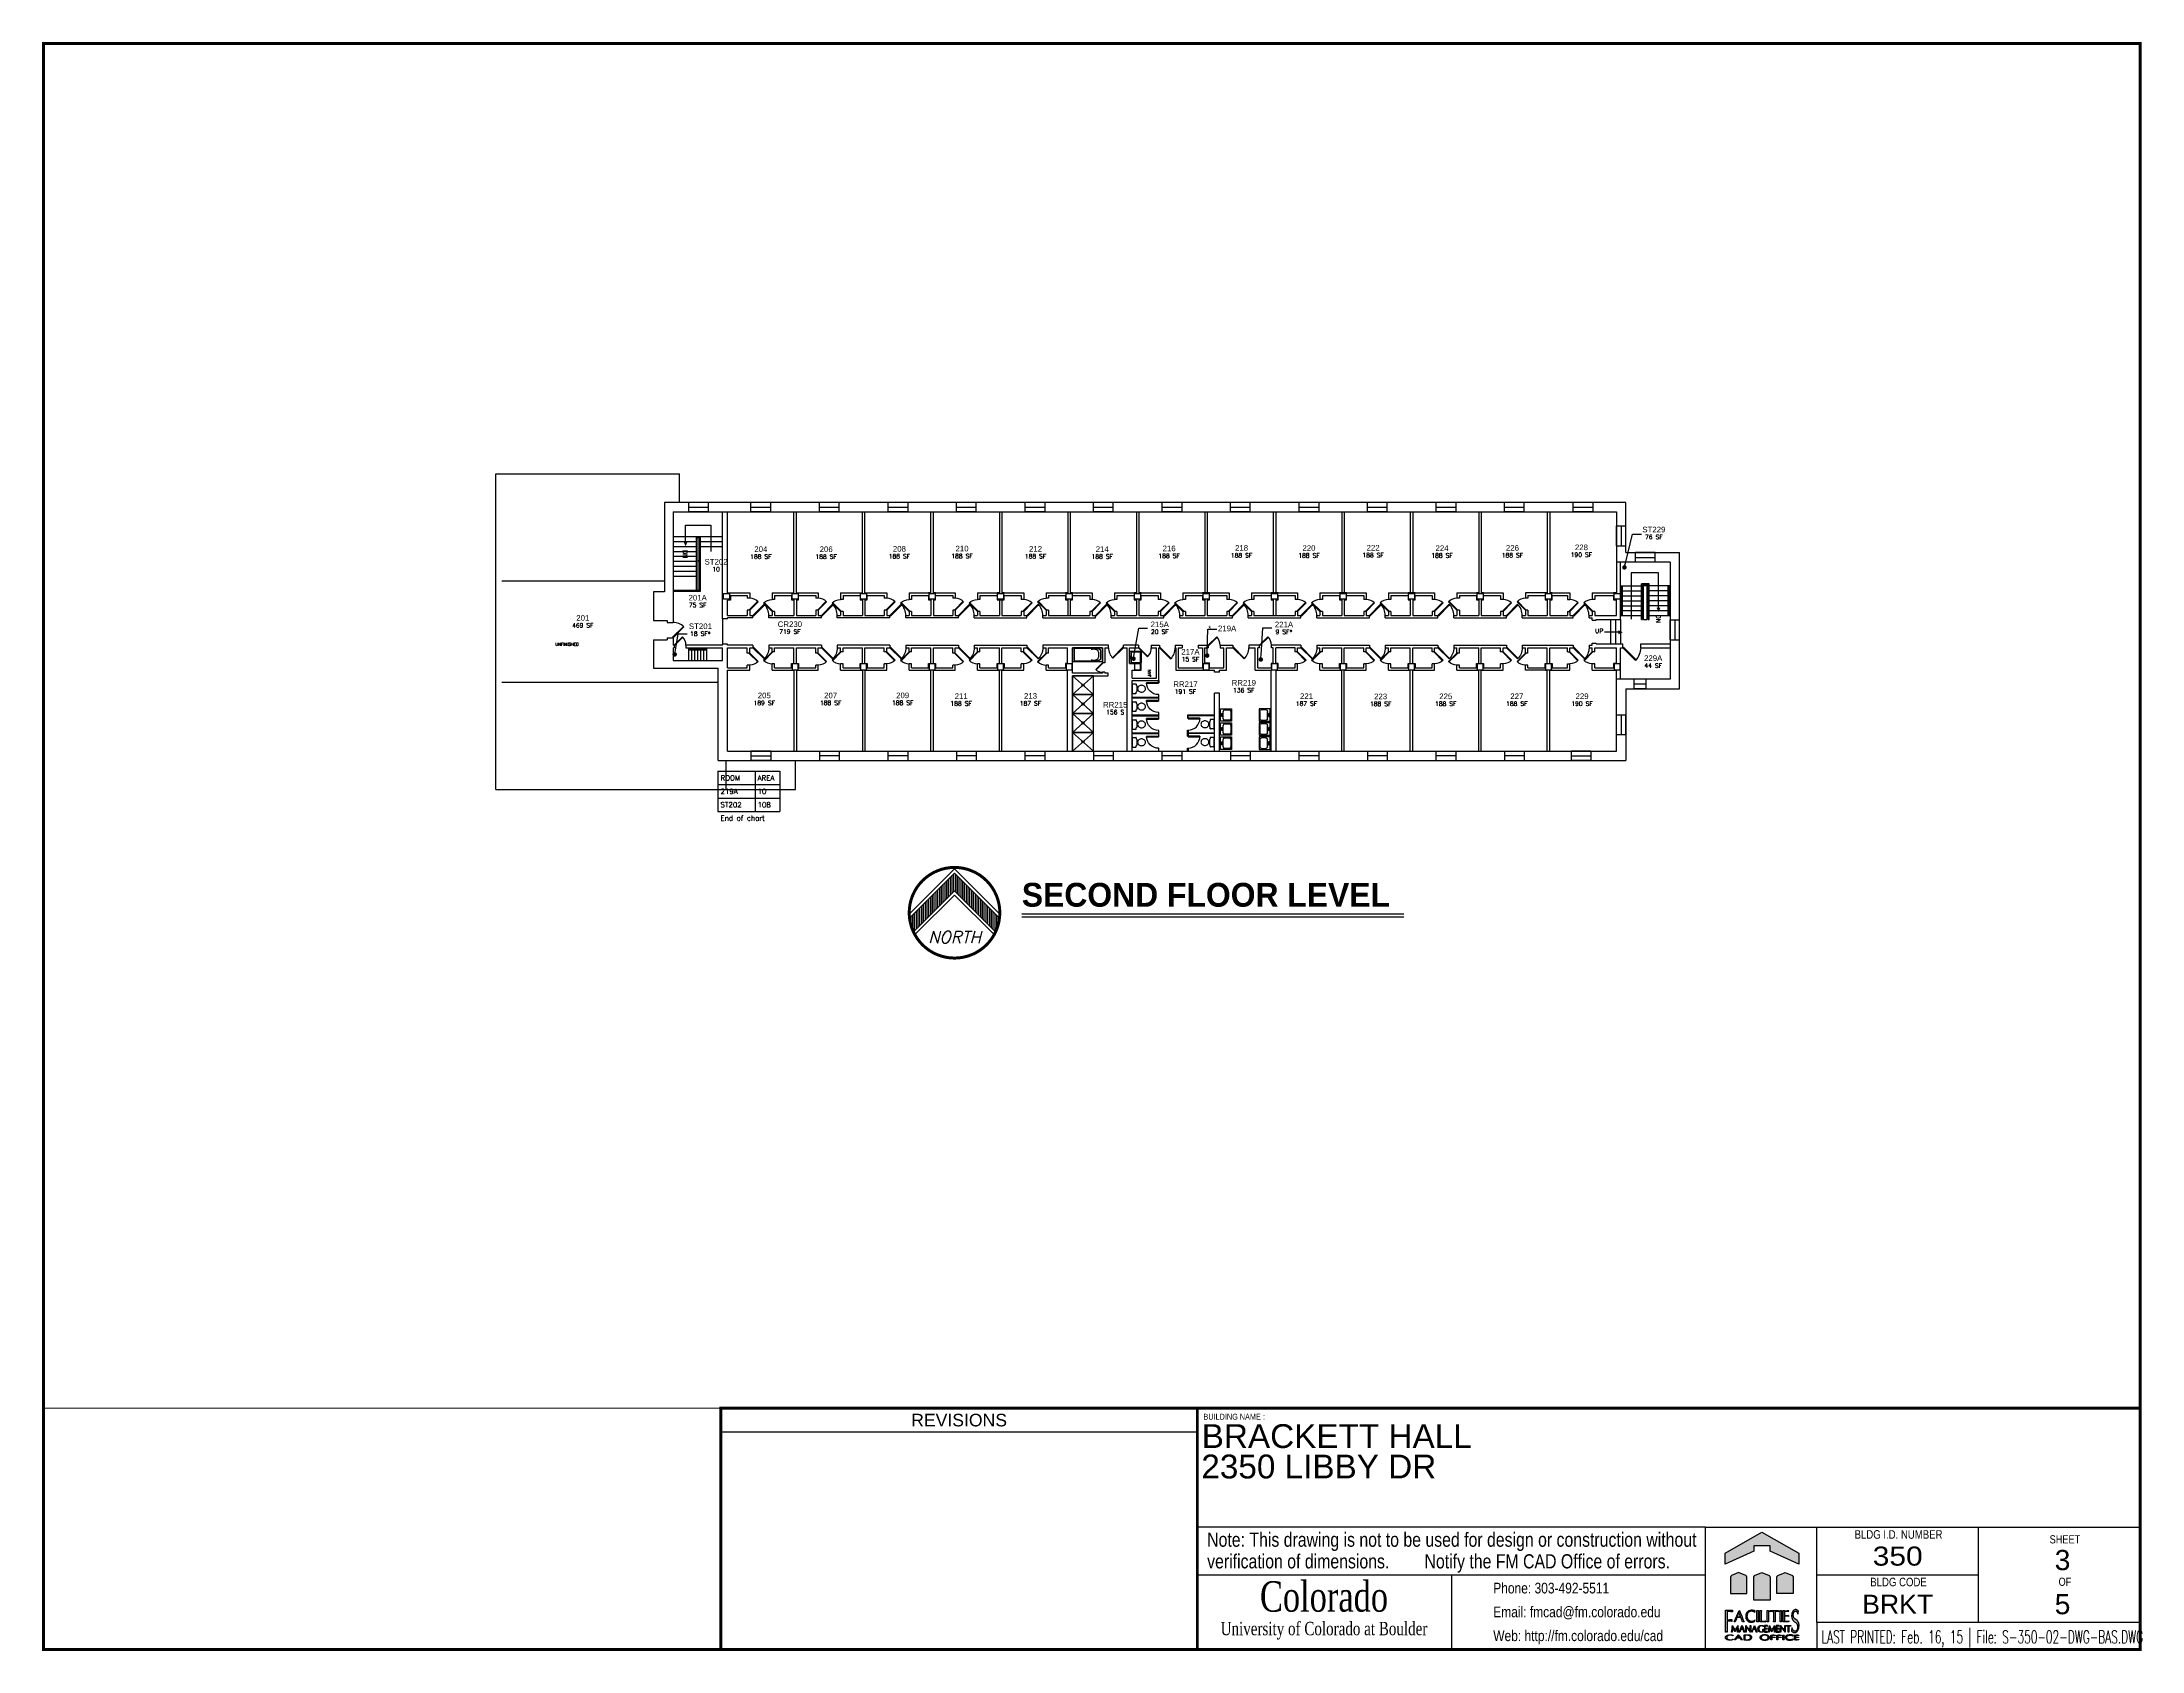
# Paper-space layout '18x24' of a CAD drawing. Header units: inches. Extents: x 0 to 22, y 0.1 to 16.9.
# The model-space entities are those that its viewports show. They can reach past a viewport. Long polylines and large blocks are cut down to what shows.
import ezdxf
from ezdxf import colors
from ezdxf.entities.mleader import LeaderData, LeaderLine
from ezdxf.enums import TextEntityAlignment as Align
from ezdxf.math import Vec2, Vec3

# ---------------------------------------------------------------- set-up
doc = ezdxf.new("R2010")
doc.units = ezdxf.units.IN
doc.header["$MEASUREMENT"] = 0
doc.header["$PDSIZE"] = 16
doc.linetypes.add('HIDDEN', pattern=[0.375, 0.25, -0.125])
doc.layers.get('0').update_dxf_attribs({"linetype": 'CONTINUOUS'})
for name, color, linetype in [('A-ANNO-LEVL', 4, 'CONTINUOUS'), ('A-ANNO-NRTH', 4, 'CONTINUOUS'), ('A-ANNO-TEXT', 7, 'CONTINUOUS'), ('A-ANNO-TTMS', 7, 'CONTINUOUS'), ('A-ANNO-TTPS', 7, 'CONTINUOUS'), ('A-AREA-BOUN', 3, 'HIDDEN'), ('A-DOOR', 2, 'CONTINUOUS'), ('A-FLOR-LEVL', 3, 'CONTINUOUS'), ('A-FLOR-TPTN', 3, 'CONTINUOUS'), ('A-GLAZ', 2, 'CONTINUOUS'), ('A-SPAC-ANOT', 4, 'CONTINUOUS'), ('A-SPAC-RMNO', 4, 'CONTINUOUS'), ('A-SPAC-RMTW', 4, 'CONTINUOUS'), ('A-WALL', 7, 'CONTINUOUS'), ('L-SITE', 1, 'CONTINUOUS'), ('P-FIXT', 3, 'CONTINUOUS'), ('S-COLS', 5, 'CONTINUOUS')]:
    doc.layers.add(name, color=color, linetype=linetype)
doc.layers.add('A-AREA-VIEW', color=7, linetype='CONTINUOUS', plot=False)
doc.styles.add('CULOGO99', font='GARA.TTF', dxfattribs={"width": 0.85})
doc.styles.add('FAI1', font='arial.ttf')
doc.styles.add('FPTB-ATTR', font='arial.ttf', dxfattribs={"width": 0.8})
doc.styles.add('FPTB-FIXED', font='arial.ttf', dxfattribs={"width": 0.9})
doc.styles.add('LEVELTXT', font='bold.shx', dxfattribs={"height": 0.25})
doc.styles.add('ROMANS', font='ROMANS.shx')
doc.styles.add('SCALETXT', font='simplex.shx', dxfattribs={"oblique": 15, "height": 0.125})
doc.styles.add('simplex', font='simplex.shx')
doc.styles.add('STMP', font='romans', dxfattribs={"width": 0.6, "height": 0.09375})

# ---------------------------------------------------------------- blocks, each defined once
blk = doc.blocks.new('FPPLTSTMP')
at = {"style": 'STMP', "width": 0.6}
blk.add_text('LAST PRINTED: Feb. 16, 15 | File: S-350-02-DWG-BAS.DWG', height=0.13515, dxfattribs=at).set_placement((0.048, 0.065))
blk = doc.blocks.new('CULOGO99-TTMS')
at = {"layer": 'A-ANNO-TTMS', "style": 'CULOGO99', "width": 0.85}
blk.add_text('Colorado', height=0.32, dxfattribs=at).set_placement((0, 0), align=Align.MIDDLE)
blk.add_text('University of Colorado at Boulder', height=0.14, dxfattribs=at).set_placement((0, -0.414), align=Align.CENTER)
blk = doc.blocks.new('CADLOGO-TTMS')
at = {"layer": 'A-ANNO-TTMS'}
h = blk.add_hatch(color=256, dxfattribs=at)
h.paths.add_polyline_path([(0.385, -1.103), (0.385, -1.104), (0.385, -1.106), (0.379, -1.105), (0.372, -1.105), (0.365, -1.105), (0.358, -1.105), (0.352, -1.105), (0.352, -1.113), (0.352, -1.12), (0.353, -1.128), (0.359, -1.128), (0.365, -1.128), (0.371, -1.128), (0.377, -1.127), (0.383, -1.127), (0.389, -1.127), (0.389, -1.128), (0.389, -1.129), (0.389, -1.13), (0.389, -1.131), (0.381, -1.131), (0.373, -1.131), (0.365, -1.131), (0.357, -1.131), (0.348, -1.131), (0.34, -1.131), (0.341, -1.124), (0.341, -1.116), (0.341, -1.109), (0.341, -1.101), (0.341, -1.094), (0.341, -1.086), (0.34, -1.079), (0.35, -1.079), (0.359, -1.079), (0.369, -1.079), (0.379, -1.079), (0.388, -1.079), (0.388, -1.08), (0.388, -1.082), (0.388, -1.083), (0.382, -1.083), (0.376, -1.082), (0.37, -1.082), (0.365, -1.082), (0.359, -1.082), (0.353, -1.083), (0.352, -1.092), (0.352, -1.102), (0.363, -1.102), (0.374, -1.101), (0.385, -1.101)])
h.paths.add_polyline_path([(0.267, -1.09), (0.268, -1.088), (0.269, -1.087), (0.271, -1.086), (0.273, -1.085), (0.275, -1.084), (0.277, -1.083), (0.279, -1.083), (0.282, -1.082), (0.284, -1.081), (0.287, -1.081), (0.289, -1.081), (0.292, -1.08), (0.295, -1.08), (0.298, -1.08), (0.3, -1.081), (0.303, -1.081), (0.306, -1.081), (0.309, -1.081), (0.311, -1.082), (0.313, -1.082), (0.315, -1.083), (0.317, -1.084), (0.319, -1.085), (0.321, -1.085), (0.322, -1.086), (0.324, -1.087), (0.327, -1.08), (0.323, -1.08), (0.319, -1.079), (0.316, -1.079), (0.312, -1.078), (0.308, -1.078), (0.304, -1.078), (0.3, -1.078), (0.296, -1.078), (0.292, -1.078), (0.288, -1.078), (0.285, -1.078), (0.281, -1.079), (0.277, -1.079), (0.274, -1.08), (0.272, -1.08), (0.269, -1.081), (0.267, -1.082), (0.264, -1.083), (0.262, -1.084), (0.26, -1.085), (0.258, -1.086), (0.256, -1.087), (0.254, -1.088), (0.253, -1.09), (0.251, -1.091), (0.25, -1.092), (0.249, -1.094), (0.248, -1.096), (0.247, -1.098), (0.246, -1.099), (0.246, -1.101), (0.246, -1.103), (0.246, -1.105), (0.246, -1.107), (0.246, -1.108), (0.246, -1.11), (0.247, -1.112), (0.248, -1.114), (0.249, -1.115), (0.25, -1.117), (0.251, -1.119), (0.253, -1.12), (0.255, -1.122), (0.256, -1.123), (0.258, -1.124), (0.26, -1.125), (0.262, -1.127), (0.264, -1.128), (0.267, -1.129), (0.269, -1.129), (0.272, -1.13), (0.274, -1.131), (0.277, -1.131), (0.28, -1.132), (0.283, -1.132), (0.286, -1.132), (0.289, -1.133), (0.292, -1.133), (0.296, -1.133), (0.299, -1.133), (0.303, -1.132), (0.306, -1.132), (0.309, -1.132), (0.312, -1.131), (0.316, -1.131), (0.319, -1.13), (0.322, -1.129), (0.325, -1.128), (0.328, -1.122), (0.325, -1.124), (0.322, -1.125), (0.319, -1.126), (0.316, -1.127), (0.312, -1.128), (0.31, -1.128), (0.307, -1.129), (0.305, -1.129), (0.302, -1.129), (0.3, -1.129), (0.297, -1.129), (0.294, -1.129), (0.292, -1.129), (0.289, -1.129), (0.286, -1.128), (0.284, -1.128), (0.281, -1.127), (0.279, -1.127), (0.277, -1.126), (0.275, -1.125), (0.273, -1.124), (0.271, -1.123), (0.269, -1.122), (0.267, -1.121), (0.266, -1.12), (0.265, -1.118), (0.264, -1.117), (0.263, -1.116), (0.262, -1.114), (0.261, -1.112), (0.26, -1.11), (0.26, -1.108), (0.26, -1.106), (0.26, -1.104), (0.26, -1.102), (0.26, -1.1), (0.261, -1.098), (0.262, -1.096), (0.263, -1.095), (0.264, -1.093), (0.265, -1.091)])
h.paths.add_polyline_path([(0.226, -1.079), (0.23, -1.079), (0.233, -1.079), (0.232, -1.086), (0.232, -1.094), (0.232, -1.101), (0.232, -1.109), (0.232, -1.116), (0.232, -1.124), (0.233, -1.131), (0.23, -1.131), (0.228, -1.131), (0.225, -1.131), (0.222, -1.131), (0.219, -1.131), (0.22, -1.124), (0.22, -1.116), (0.221, -1.109), (0.221, -1.101), (0.22, -1.094), (0.22, -1.086), (0.219, -1.079), (0.223, -1.079)])
h.paths.add_polyline_path([(0.168, -1.092), (0.168, -1.102), (0.18, -1.102), (0.192, -1.101), (0.204, -1.101), (0.204, -1.103), (0.203, -1.104), (0.203, -1.106), (0.196, -1.105), (0.189, -1.105), (0.182, -1.105), (0.175, -1.105), (0.168, -1.105), (0.168, -1.112), (0.168, -1.118), (0.168, -1.125), (0.169, -1.131), (0.166, -1.131), (0.162, -1.131), (0.159, -1.131), (0.156, -1.131), (0.157, -1.124), (0.157, -1.116), (0.157, -1.109), (0.157, -1.101), (0.157, -1.094), (0.157, -1.086), (0.156, -1.079), (0.166, -1.079), (0.177, -1.079), (0.187, -1.079), (0.197, -1.079), (0.207, -1.079), (0.207, -1.08), (0.207, -1.082), (0.207, -1.083), (0.201, -1.083), (0.194, -1.083), (0.188, -1.082), (0.181, -1.082), (0.175, -1.082), (0.169, -1.083)])
h.paths.add_polyline_path([(0.118, -1.082), (0.112, -1.082), (0.105, -1.083), (0.105, -1.092), (0.105, -1.102), (0.117, -1.102), (0.129, -1.101), (0.141, -1.101), (0.14, -1.103), (0.14, -1.104), (0.14, -1.106), (0.133, -1.105), (0.126, -1.105), (0.119, -1.105), (0.112, -1.105), (0.105, -1.105), (0.104, -1.112), (0.105, -1.118), (0.105, -1.125), (0.105, -1.131), (0.102, -1.131), (0.099, -1.131), (0.096, -1.131), (0.093, -1.131), (0.094, -1.124), (0.094, -1.116), (0.094, -1.109), (0.094, -1.101), (0.094, -1.094), (0.094, -1.086), (0.093, -1.079), (0.103, -1.079), (0.113, -1.079), (0.123, -1.079), (0.134, -1.079), (0.144, -1.079), (0.144, -1.08), (0.144, -1.082), (0.144, -1.083), (0.137, -1.083), (0.131, -1.083), (0.125, -1.082)])
h.paths.add_polyline_path([(-0.008, -1.124), (-0.005, -1.125), (-0.003, -1.126), (-0.001, -1.127), (0.002, -1.128), (0.004, -1.129), (0.007, -1.13), (0.01, -1.13), (0.013, -1.131), (0.016, -1.131), (0.019, -1.132), (0.022, -1.132), (0.025, -1.132), (0.029, -1.132), (0.032, -1.132), (0.035, -1.132), (0.038, -1.132), (0.042, -1.132), (0.045, -1.131), (0.048, -1.131), (0.051, -1.13), (0.053, -1.13), (0.056, -1.129), (0.059, -1.128), (0.061, -1.127), (0.063, -1.126), (0.065, -1.125), (0.068, -1.124), (0.069, -1.123), (0.071, -1.122), (0.073, -1.12), (0.074, -1.119), (0.076, -1.118), (0.077, -1.116), (0.078, -1.115), (0.079, -1.113), (0.079, -1.111), (0.08, -1.11), (0.08, -1.108), (0.08, -1.106), (0.08, -1.104), (0.08, -1.103), (0.08, -1.101), (0.079, -1.099), (0.079, -1.097), (0.078, -1.096), (0.077, -1.094), (0.076, -1.093), (0.074, -1.091), (0.073, -1.09), (0.071, -1.088), (0.07, -1.087), (0.068, -1.086), (0.066, -1.085), (0.063, -1.084), (0.061, -1.083), (0.059, -1.082), (0.056, -1.081), (0.053, -1.08), (0.051, -1.079), (0.048, -1.079), (0.045, -1.078), (0.042, -1.078), (0.038, -1.078), (0.035, -1.077), (0.032, -1.077), (0.029, -1.077), (0.025, -1.077), (0.022, -1.078), (0.019, -1.078), (0.016, -1.078), (0.013, -1.079), (0.01, -1.079), (0.007, -1.08), (0.004, -1.081), (0.002, -1.082), (-0.001, -1.083), (-0.003, -1.084), (-0.005, -1.085), (-0.008, -1.086), (-0.01, -1.087), (-0.011, -1.088), (-0.013, -1.09), (-0.015, -1.091), (-0.016, -1.093), (-0.017, -1.094), (-0.018, -1.096), (-0.019, -1.097), (-0.02, -1.099), (-0.02, -1.101), (-0.021, -1.103), (-0.021, -1.104), (-0.021, -1.106), (-0.021, -1.108), (-0.02, -1.11), (-0.02, -1.111), (-0.019, -1.113), (-0.018, -1.115), (-0.017, -1.116), (-0.016, -1.118), (-0.015, -1.119), (-0.013, -1.12), (-0.011, -1.122), (-0.009, -1.123)])
h.paths.add_polyline_path([(0.021, -1.129), (0.024, -1.129), (0.027, -1.129), (0.03, -1.129), (0.033, -1.129), (0.036, -1.129), (0.038, -1.129), (0.041, -1.128), (0.043, -1.128), (0.046, -1.127), (0.048, -1.127), (0.05, -1.126), (0.052, -1.125), (0.054, -1.124), (0.056, -1.123), (0.058, -1.122), (0.059, -1.121), (0.06, -1.119), (0.062, -1.118), (0.063, -1.116), (0.064, -1.114), (0.065, -1.112), (0.065, -1.111), (0.066, -1.109), (0.066, -1.107), (0.066, -1.105), (0.066, -1.103), (0.066, -1.101), (0.065, -1.1), (0.065, -1.098), (0.064, -1.096), (0.063, -1.094), (0.062, -1.093), (0.06, -1.091), (0.059, -1.09), (0.058, -1.089), (0.057, -1.087), (0.055, -1.086), (0.053, -1.085), (0.052, -1.085), (0.05, -1.084), (0.047, -1.083), (0.045, -1.082), (0.043, -1.082), (0.041, -1.081), (0.038, -1.081), (0.036, -1.081), (0.033, -1.08), (0.03, -1.08), (0.027, -1.08), (0.024, -1.081), (0.021, -1.081), (0.019, -1.081), (0.016, -1.082), (0.014, -1.082), (0.012, -1.083), (0.01, -1.084), (0.008, -1.085), (0.006, -1.085), (0.004, -1.086), (0.003, -1.087), (0.002, -1.089), (0, -1.09), (-0.001, -1.091), (-0.002, -1.093), (-0.003, -1.094), (-0.004, -1.096), (-0.005, -1.098), (-0.006, -1.1), (-0.006, -1.101), (-0.007, -1.103), (-0.007, -1.105), (-0.007, -1.107), (-0.006, -1.109), (-0.006, -1.111), (-0.005, -1.112), (-0.004, -1.114), (-0.003, -1.116), (-0.002, -1.118), (-0.001, -1.119), (0, -1.121), (0.002, -1.122), (0.003, -1.123), (0.005, -1.124), (0.007, -1.125), (0.009, -1.126), (0.011, -1.127), (0.014, -1.127), (0.016, -1.128), (0.019, -1.128)], flags=16)
h.paths.add_polyline_path([(-0.123, -1.126), (-0.121, -1.125), (-0.119, -1.124), (-0.117, -1.122), (-0.115, -1.121), (-0.113, -1.12), (-0.112, -1.118), (-0.111, -1.117), (-0.109, -1.115), (-0.108, -1.113), (-0.107, -1.111), (-0.107, -1.11), (-0.106, -1.108), (-0.106, -1.106), (-0.106, -1.104), (-0.106, -1.102), (-0.106, -1.101), (-0.106, -1.099), (-0.107, -1.097), (-0.108, -1.095), (-0.109, -1.093), (-0.11, -1.091), (-0.111, -1.09), (-0.113, -1.088), (-0.114, -1.087), (-0.116, -1.086), (-0.117, -1.085), (-0.119, -1.084), (-0.121, -1.083), (-0.124, -1.082), (-0.126, -1.081), (-0.128, -1.081), (-0.131, -1.08), (-0.133, -1.08), (-0.136, -1.079), (-0.138, -1.079), (-0.141, -1.079), (-0.144, -1.079), (-0.146, -1.079), (-0.148, -1.079), (-0.162, -1.079), (-0.175, -1.079), (-0.189, -1.079), (-0.191, -1.079), (-0.19, -1.086), (-0.19, -1.094), (-0.19, -1.101), (-0.19, -1.109), (-0.19, -1.116), (-0.19, -1.124), (-0.191, -1.131), (-0.187, -1.131), (-0.183, -1.131), (-0.177, -1.131), (-0.17, -1.131), (-0.164, -1.131), (-0.159, -1.132), (-0.155, -1.132), (-0.151, -1.131), (-0.146, -1.131), (-0.142, -1.131), (-0.139, -1.13), (-0.136, -1.13), (-0.133, -1.129), (-0.131, -1.129), (-0.128, -1.128), (-0.125, -1.127)])
h.paths.add_polyline_path([(-0.145, -1.128), (-0.142, -1.127), (-0.14, -1.127), (-0.137, -1.126), (-0.135, -1.125), (-0.133, -1.124), (-0.131, -1.123), (-0.129, -1.122), (-0.128, -1.121), (-0.126, -1.12), (-0.125, -1.119), (-0.124, -1.118), (-0.123, -1.116), (-0.121, -1.114), (-0.12, -1.113), (-0.12, -1.111), (-0.119, -1.109), (-0.119, -1.107), (-0.118, -1.105), (-0.118, -1.103), (-0.119, -1.101), (-0.119, -1.099), (-0.12, -1.097), (-0.121, -1.095), (-0.122, -1.094), (-0.123, -1.092), (-0.124, -1.091), (-0.125, -1.09), (-0.126, -1.089), (-0.128, -1.088), (-0.13, -1.087), (-0.132, -1.086), (-0.134, -1.085), (-0.136, -1.084), (-0.138, -1.084), (-0.141, -1.083), (-0.143, -1.083), (-0.146, -1.083), (-0.148, -1.082), (-0.151, -1.082), (-0.154, -1.082), (-0.16, -1.082), (-0.166, -1.082), (-0.172, -1.083), (-0.178, -1.083), (-0.179, -1.09), (-0.179, -1.098), (-0.179, -1.105), (-0.179, -1.113), (-0.179, -1.12), (-0.178, -1.128), (-0.166, -1.129), (-0.162, -1.129), (-0.159, -1.129), (-0.155, -1.129), (-0.152, -1.129), (-0.148, -1.128)], flags=16)
h.paths.add_polyline_path([(-0.226, -1.118), (-0.231, -1.111), (-0.239, -1.111), (-0.248, -1.111), (-0.257, -1.111), (-0.265, -1.111), (-0.27, -1.118), (-0.274, -1.125), (-0.279, -1.131), (-0.281, -1.131), (-0.284, -1.131), (-0.286, -1.131), (-0.288, -1.131), (-0.246, -1.078), (-0.243, -1.078), (-0.234, -1.091), (-0.224, -1.105), (-0.213, -1.118), (-0.203, -1.131), (-0.206, -1.131), (-0.208, -1.131), (-0.211, -1.131), (-0.214, -1.131), (-0.216, -1.131), (-0.221, -1.125)])
h.paths.add_polyline_path([(-0.248, -1.108), (-0.24, -1.108), (-0.233, -1.108), (-0.24, -1.098), (-0.248, -1.088), (-0.255, -1.098), (-0.262, -1.108), (-0.255, -1.108)], flags=16)
h.paths.add_polyline_path([(-0.383, -1.105), (-0.383, -1.103), (-0.383, -1.101), (-0.382, -1.099), (-0.382, -1.098), (-0.381, -1.096), (-0.38, -1.094), (-0.378, -1.092), (-0.377, -1.091), (-0.376, -1.09), (-0.374, -1.088), (-0.373, -1.087), (-0.371, -1.086), (-0.369, -1.085), (-0.367, -1.084), (-0.364, -1.083), (-0.362, -1.082), (-0.359, -1.081), (-0.357, -1.08), (-0.354, -1.08), (-0.352, -1.079), (-0.348, -1.079), (-0.344, -1.078), (-0.34, -1.078), (-0.336, -1.078), (-0.332, -1.078), (-0.328, -1.078), (-0.325, -1.078), (-0.321, -1.078), (-0.317, -1.078), (-0.313, -1.079), (-0.309, -1.079), (-0.305, -1.08), (-0.302, -1.08), (-0.305, -1.087), (-0.306, -1.086), (-0.308, -1.085), (-0.31, -1.085), (-0.312, -1.084), (-0.314, -1.083), (-0.316, -1.082), (-0.318, -1.082), (-0.32, -1.081), (-0.323, -1.081), (-0.325, -1.081), (-0.328, -1.081), (-0.331, -1.08), (-0.334, -1.08), (-0.336, -1.08), (-0.339, -1.081), (-0.342, -1.081), (-0.344, -1.081), (-0.347, -1.082), (-0.349, -1.083), (-0.352, -1.083), (-0.354, -1.084), (-0.356, -1.085), (-0.357, -1.086), (-0.359, -1.087), (-0.361, -1.088), (-0.362, -1.09), (-0.363, -1.091), (-0.365, -1.093), (-0.366, -1.095), (-0.367, -1.096), (-0.368, -1.098), (-0.368, -1.1), (-0.369, -1.102), (-0.369, -1.104), (-0.369, -1.106), (-0.369, -1.108), (-0.368, -1.11), (-0.368, -1.112), (-0.367, -1.114), (-0.366, -1.116), (-0.365, -1.117), (-0.364, -1.118), (-0.363, -1.12), (-0.361, -1.121), (-0.36, -1.122), (-0.358, -1.123), (-0.356, -1.124), (-0.354, -1.125), (-0.352, -1.126), (-0.349, -1.127), (-0.347, -1.127), (-0.345, -1.128), (-0.342, -1.128), (-0.34, -1.129), (-0.337, -1.129), (-0.334, -1.129), (-0.332, -1.129), (-0.329, -1.129), (-0.326, -1.129), (-0.324, -1.129), (-0.321, -1.129), (-0.319, -1.128), (-0.316, -1.128), (-0.313, -1.127), (-0.31, -1.126), (-0.307, -1.125), (-0.304, -1.124), (-0.301, -1.122), (-0.304, -1.128), (-0.307, -1.129), (-0.31, -1.13), (-0.313, -1.131), (-0.316, -1.131), (-0.319, -1.132), (-0.323, -1.132), (-0.326, -1.132), (-0.329, -1.133), (-0.333, -1.133), (-0.336, -1.133), (-0.34, -1.133), (-0.343, -1.132), (-0.346, -1.132), (-0.349, -1.132), (-0.352, -1.131), (-0.354, -1.131), (-0.357, -1.13), (-0.359, -1.129), (-0.362, -1.129), (-0.364, -1.128), (-0.367, -1.127), (-0.369, -1.125), (-0.371, -1.124), (-0.372, -1.123), (-0.374, -1.122), (-0.376, -1.12), (-0.377, -1.119), (-0.378, -1.117), (-0.38, -1.115), (-0.381, -1.114), (-0.382, -1.112), (-0.382, -1.11), (-0.383, -1.108), (-0.383, -1.107)])
h.paths.add_polyline_path([(0.299, -0.986), (0.294, -0.985), (0.289, -0.985), (0.284, -0.985), (0.284, -0.997), (0.283, -1.01), (0.283, -1.023), (0.284, -1.035), (0.284, -1.048), (0.281, -1.048), (0.279, -1.048), (0.276, -1.048), (0.276, -1.035), (0.276, -1.023), (0.276, -1.01), (0.276, -0.997), (0.276, -0.985), (0.271, -0.985), (0.266, -0.985), (0.261, -0.986), (0.256, -0.987), (0.256, -0.984), (0.256, -0.982), (0.256, -0.98), (0.28, -0.98), (0.304, -0.98), (0.304, -0.982), (0.304, -0.984), (0.304, -0.987)])
h.paths.add_polyline_path([(0.222, -1.011), (0.231, -1.021), (0.241, -1.031), (0.241, -1.018), (0.241, -1.005), (0.241, -0.992), (0.24, -0.979), (0.242, -0.979), (0.244, -0.98), (0.245, -0.979), (0.247, -0.979), (0.246, -0.993), (0.246, -1.007), (0.246, -1.021), (0.246, -1.035), (0.246, -1.049), (0.243, -1.049), (0.236, -1.04), (0.229, -1.031), (0.222, -1.022), (0.214, -1.013), (0.206, -1.005), (0.199, -0.996), (0.198, -1.007), (0.198, -1.017), (0.198, -1.028), (0.198, -1.038), (0.199, -1.049), (0.197, -1.048), (0.195, -1.048), (0.194, -1.048), (0.192, -1.049), (0.193, -1.035), (0.193, -1.021), (0.194, -1.007), (0.194, -0.993), (0.193, -0.978), (0.195, -0.978), (0.204, -0.989), (0.213, -1)])
h.paths.add_polyline_path([(0.174, -1.043), (0.169, -1.043), (0.164, -1.044), (0.159, -1.043), (0.159, -1.029), (0.158, -1.014), (0.164, -1.014), (0.17, -1.014), (0.175, -1.014), (0.181, -1.015), (0.181, -1.012), (0.181, -1.009), (0.17, -1.009), (0.158, -1.01), (0.159, -0.997), (0.159, -0.985), (0.165, -0.984), (0.171, -0.984), (0.177, -0.985), (0.183, -0.985), (0.183, -0.983), (0.183, -0.98), (0.175, -0.98), (0.167, -0.98), (0.159, -0.98), (0.151, -0.98), (0.151, -0.993), (0.151, -1.007), (0.151, -1.021), (0.151, -1.034), (0.151, -1.048), (0.159, -1.048), (0.167, -1.048), (0.175, -1.048), (0.184, -1.048), (0.183, -1.046), (0.183, -1.044), (0.184, -1.042), (0.179, -1.043)])
h.paths.add_polyline_path([(0.134, -0.978), (0.136, -0.996), (0.138, -1.013), (0.14, -1.031), (0.142, -1.048), (0.139, -1.048), (0.136, -1.048), (0.133, -1.048), (0.132, -1.035), (0.131, -1.023), (0.13, -1.01), (0.129, -0.998), (0.123, -1.007), (0.118, -1.017), (0.113, -1.027), (0.109, -1.037), (0.105, -1.047), (0.104, -1.047), (0.098, -1.035), (0.092, -1.023), (0.086, -1.011), (0.08, -0.999), (0.078, -1.009), (0.077, -1.019), (0.076, -1.028), (0.076, -1.038), (0.075, -1.048), (0.073, -1.048), (0.071, -1.048), (0.069, -1.048), (0.072, -1.031), (0.074, -1.013), (0.077, -0.996), (0.079, -0.978), (0.079, -0.978), (0.086, -0.992), (0.092, -1.006), (0.099, -1.019), (0.106, -1.032), (0.113, -1.019), (0.12, -1.006), (0.127, -0.992), (0.134, -0.978)])
h.paths.add_polyline_path([(0.051, -1.043), (0.046, -1.043), (0.041, -1.044), (0.036, -1.043), (0.035, -1.029), (0.035, -1.014), (0.041, -1.014), (0.047, -1.014), (0.052, -1.014), (0.058, -1.015), (0.058, -1.012), (0.058, -1.009), (0.047, -1.009), (0.035, -1.01), (0.035, -0.997), (0.036, -0.985), (0.042, -0.984), (0.048, -0.984), (0.054, -0.985), (0.06, -0.985), (0.06, -0.983), (0.06, -0.98), (0.052, -0.98), (0.044, -0.98), (0.036, -0.98), (0.027, -0.98), (0.028, -0.993), (0.028, -1.007), (0.028, -1.021), (0.028, -1.034), (0.027, -1.048), (0.036, -1.048), (0.044, -1.048), (0.052, -1.048), (0.06, -1.048), (0.06, -1.046), (0.06, -1.044), (0.06, -1.042), (0.056, -1.043)])
h.paths.add_polyline_path([(-0.031, -1.041), (-0.033, -1.039), (-0.035, -1.036), (-0.036, -1.034), (-0.038, -1.031), (-0.039, -1.028), (-0.04, -1.025), (-0.04, -1.022), (-0.041, -1.019), (-0.041, -1.016), (-0.041, -1.013), (-0.041, -1.01), (-0.041, -1.007), (-0.04, -1.004), (-0.039, -1.001), (-0.038, -0.998), (-0.037, -0.995), (-0.035, -0.992), (-0.034, -0.99), (-0.032, -0.988), (-0.03, -0.986), (-0.028, -0.984), (-0.025, -0.983), (-0.023, -0.981), (-0.02, -0.98), (-0.016, -0.98), (-0.013, -0.979), (-0.009, -0.979), (-0.005, -0.978), (-0.002, -0.978), (0.002, -0.979), (0.005, -0.979), (0.009, -0.98), (0.011, -0.98), (0.014, -0.981), (0.016, -0.983), (0.019, -0.984), (0.018, -0.986), (0.018, -0.988), (0.017, -0.991), (0.017, -0.993), (0.016, -0.991), (0.014, -0.989), (0.012, -0.988), (0.01, -0.986), (0.008, -0.985), (0.005, -0.984), (0.002, -0.983), (-0.001, -0.982), (-0.004, -0.982), (-0.007, -0.982), (-0.01, -0.982), (-0.013, -0.983), (-0.016, -0.983), (-0.017, -0.984), (-0.019, -0.985), (-0.021, -0.987), (-0.023, -0.988), (-0.024, -0.99), (-0.026, -0.992), (-0.027, -0.994), (-0.028, -0.996), (-0.029, -0.999), (-0.03, -1.002), (-0.031, -1.005), (-0.031, -1.008), (-0.032, -1.011), (-0.032, -1.015), (-0.032, -1.018), (-0.031, -1.021), (-0.031, -1.024), (-0.03, -1.028), (-0.029, -1.03), (-0.028, -1.032), (-0.026, -1.034), (-0.025, -1.036), (-0.023, -1.038), (-0.022, -1.04), (-0.02, -1.041), (-0.018, -1.042), (-0.016, -1.043), (-0.013, -1.044), (-0.011, -1.045), (-0.009, -1.045), (-0.006, -1.045), (-0.003, -1.045), (0, -1.045), (0.004, -1.044), (0.007, -1.044), (0.01, -1.043), (0.01, -1.036), (0.01, -1.03), (0.01, -1.023), (0.01, -1.017), (0.013, -1.017), (0.016, -1.017), (0.019, -1.017), (0.018, -1.024), (0.018, -1.031), (0.018, -1.038), (0.018, -1.045), (0.014, -1.047), (0.01, -1.048), (0.006, -1.049), (0.002, -1.049), (-0.002, -1.05), (-0.006, -1.05), (-0.01, -1.05), (-0.014, -1.049), (-0.017, -1.049), (-0.019, -1.048), (-0.022, -1.047), (-0.025, -1.046), (-0.027, -1.044), (-0.029, -1.043)])
h.paths.add_polyline_path([(-0.092, -1.021), (-0.097, -1.035), (-0.101, -1.048), (-0.103, -1.048), (-0.105, -1.048), (-0.107, -1.048), (-0.079, -0.978), (-0.077, -0.978), (-0.068, -1.002), (-0.059, -1.025), (-0.05, -1.048), (-0.053, -1.048), (-0.056, -1.048), (-0.059, -1.048), (-0.064, -1.035), (-0.069, -1.021), (-0.076, -1.021), (-0.084, -1.021)])
h.paths.add_polyline_path([(-0.07, -1.017), (-0.075, -1.005), (-0.08, -0.992), (-0.085, -1.005), (-0.09, -1.017), (-0.083, -1.018), (-0.077, -1.018)], flags=16)
h.paths.add_polyline_path([(-0.12, -1.049), (-0.127, -1.04), (-0.134, -1.031), (-0.141, -1.022), (-0.149, -1.013), (-0.157, -1.005), (-0.165, -0.996), (-0.165, -1.007), (-0.165, -1.017), (-0.165, -1.028), (-0.165, -1.038), (-0.165, -1.049), (-0.166, -1.048), (-0.168, -1.048), (-0.169, -1.048), (-0.171, -1.049), (-0.17, -1.035), (-0.17, -1.021), (-0.169, -1.007), (-0.169, -0.993), (-0.17, -0.978), (-0.168, -0.978), (-0.16, -0.989), (-0.151, -1), (-0.141, -1.011), (-0.132, -1.021), (-0.122, -1.031), (-0.122, -1.018), (-0.122, -1.005), (-0.122, -0.992), (-0.123, -0.979), (-0.121, -0.979), (-0.119, -0.98), (-0.118, -0.979), (-0.116, -0.979), (-0.117, -0.993), (-0.117, -1.007), (-0.117, -1.021), (-0.117, -1.035), (-0.117, -1.049)])
h.paths.add_polyline_path([(-0.241, -0.889), (-0.232, -0.888), (-0.223, -0.888), (-0.232, -0.866), (-0.242, -0.844), (-0.251, -0.866), (-0.259, -0.888), (-0.25, -0.888)], flags=16)
h.paths.add_polyline_path([(-0.213, -1.018), (-0.206, -1.018), (-0.2, -1.017), (-0.205, -1.005), (-0.21, -0.992), (-0.215, -1.005), (-0.22, -1.017)], flags=16)
h.paths.add_polyline_path([(-0.193, -1.035), (-0.198, -1.021), (-0.206, -1.021), (-0.214, -1.021), (-0.222, -1.021), (-0.226, -1.035), (-0.231, -1.048), (-0.233, -1.048), (-0.235, -1.048), (-0.237, -1.048), (-0.209, -0.978), (-0.207, -0.978), (-0.198, -1.002), (-0.189, -1.025), (-0.179, -1.048), (-0.182, -1.048), (-0.185, -1.048), (-0.189, -1.048)])
h.paths.add_polyline_path([(-0.248, -1.031), (-0.246, -1.048), (-0.249, -1.048), (-0.252, -1.048), (-0.255, -1.048), (-0.255, -1.035), (-0.256, -1.023), (-0.258, -1.01), (-0.259, -0.998), (-0.264, -1.007), (-0.27, -1.017), (-0.274, -1.027), (-0.279, -1.037), (-0.283, -1.047), (-0.284, -1.047), (-0.289, -1.035), (-0.295, -1.023), (-0.301, -1.011), (-0.308, -0.999), (-0.309, -1.009), (-0.31, -1.019), (-0.311, -1.028), (-0.312, -1.038), (-0.312, -1.048), (-0.315, -1.048), (-0.317, -1.048), (-0.319, -1.048), (-0.316, -1.031), (-0.313, -1.013), (-0.311, -0.996), (-0.309, -0.978), (-0.309, -0.978), (-0.302, -0.992), (-0.296, -1.006), (-0.289, -1.019), (-0.282, -1.032), (-0.275, -1.019), (-0.268, -1.006), (-0.261, -0.992), (-0.254, -0.978), (-0.253, -0.978), (-0.252, -0.996), (-0.25, -1.013)])
h.paths.add_polyline_path([(0.39, -0.972), (0.389, -0.969), (0.389, -0.965), (0.388, -0.962), (0.388, -0.959), (0.387, -0.955), (0.386, -0.952), (0.385, -0.949), (0.384, -0.946), (0.382, -0.943), (0.381, -0.941), (0.38, -0.938), (0.378, -0.936), (0.376, -0.933), (0.375, -0.931), (0.373, -0.93), (0.371, -0.928), (0.369, -0.926), (0.347, -0.91), (0.345, -0.909), (0.343, -0.907), (0.341, -0.905), (0.339, -0.903), (0.338, -0.901), (0.336, -0.899), (0.335, -0.897), (0.334, -0.895), (0.333, -0.892), (0.332, -0.89), (0.331, -0.887), (0.33, -0.885), (0.33, -0.882), (0.329, -0.879), (0.329, -0.876), (0.328, -0.874), (0.328, -0.871), (0.328, -0.868), (0.328, -0.865), (0.329, -0.862), (0.329, -0.859), (0.33, -0.856), (0.33, -0.854), (0.331, -0.851), (0.332, -0.849), (0.333, -0.846), (0.334, -0.844), (0.335, -0.842), (0.336, -0.84), (0.337, -0.838), (0.339, -0.836), (0.34, -0.834), (0.342, -0.833), (0.343, -0.832), (0.345, -0.831), (0.346, -0.83), (0.348, -0.829), (0.35, -0.829), (0.352, -0.828), (0.353, -0.828), (0.355, -0.828), (0.357, -0.829), (0.358, -0.829), (0.36, -0.83), (0.362, -0.831), (0.363, -0.832), (0.365, -0.833), (0.366, -0.835), (0.368, -0.836), (0.369, -0.838), (0.37, -0.84), (0.371, -0.842), (0.372, -0.845), (0.373, -0.847), (0.374, -0.849), (0.375, -0.852), (0.376, -0.855), (0.376, -0.857), (0.379, -0.857), (0.379, -0.853), (0.38, -0.849), (0.38, -0.845), (0.381, -0.841), (0.382, -0.837), (0.383, -0.834), (0.384, -0.83), (0.382, -0.827), (0.38, -0.825), (0.378, -0.823), (0.376, -0.821), (0.374, -0.82), (0.372, -0.818), (0.369, -0.817), (0.367, -0.816), (0.364, -0.815), (0.362, -0.814), (0.36, -0.813), (0.357, -0.813), (0.355, -0.813), (0.352, -0.813), (0.35, -0.813), (0.347, -0.814), (0.345, -0.815), (0.343, -0.816), (0.34, -0.817), (0.338, -0.818), (0.336, -0.82), (0.333, -0.821), (0.331, -0.823), (0.329, -0.825), (0.327, -0.827), (0.326, -0.83), (0.324, -0.832), (0.323, -0.834), (0.321, -0.837), (0.32, -0.84), (0.319, -0.843), (0.317, -0.846), (0.316, -0.849), (0.315, -0.852), (0.315, -0.856), (0.314, -0.859), (0.313, -0.862), (0.313, -0.866), (0.313, -0.869), (0.312, -0.873), (0.312, -0.877), (0.312, -0.88), (0.313, -0.884), (0.313, -0.887), (0.313, -0.891), (0.314, -0.894), (0.315, -0.898), (0.315, -0.901), (0.316, -0.904), (0.317, -0.907), (0.318, -0.911), (0.32, -0.913), (0.321, -0.916), (0.322, -0.919), (0.324, -0.921), (0.326, -0.924), (0.327, -0.926), (0.329, -0.928), (0.331, -0.93), (0.333, -0.932), (0.335, -0.933), (0.357, -0.949), (0.358, -0.951), (0.36, -0.952), (0.362, -0.954), (0.363, -0.955), (0.365, -0.957), (0.366, -0.959), (0.367, -0.961), (0.368, -0.964), (0.37, -0.966), (0.371, -0.969), (0.371, -0.971), (0.372, -0.974), (0.373, -0.977), (0.374, -0.98), (0.374, -0.983), (0.374, -0.986), (0.375, -0.989), (0.375, -0.992), (0.375, -0.995), (0.375, -0.998), (0.374, -1.001), (0.374, -1.004), (0.374, -1.007), (0.373, -1.01), (0.372, -1.013), (0.371, -1.016), (0.371, -1.018), (0.369, -1.021), (0.368, -1.023), (0.367, -1.025), (0.366, -1.027), (0.364, -1.029), (0.363, -1.031), (0.362, -1.033), (0.36, -1.034), (0.358, -1.036), (0.357, -1.037), (0.355, -1.038), (0.353, -1.039), (0.351, -1.039), (0.35, -1.04), (0.348, -1.04), (0.346, -1.04), (0.344, -1.04), (0.342, -1.039), (0.34, -1.039), (0.339, -1.038), (0.337, -1.037), (0.335, -1.036), (0.334, -1.034), (0.332, -1.033), (0.331, -1.031), (0.329, -1.029), (0.328, -1.027), (0.326, -1.025), (0.324, -1.022), (0.322, -1.018), (0.321, -1.015), (0.319, -1.012), (0.318, -1.008), (0.317, -1.004), (0.314, -1.004), (0.314, -1.009), (0.313, -1.014), (0.313, -1.018), (0.312, -1.023), (0.312, -1.028), (0.311, -1.032), (0.31, -1.037), (0.312, -1.039), (0.315, -1.041), (0.317, -1.043), (0.32, -1.045), (0.322, -1.047), (0.325, -1.048), (0.328, -1.049), (0.33, -1.05), (0.333, -1.051), (0.336, -1.052), (0.339, -1.052), (0.342, -1.053), (0.344, -1.053), (0.347, -1.053), (0.349, -1.052), (0.351, -1.052), (0.354, -1.051), (0.356, -1.051), (0.358, -1.05), (0.36, -1.048), (0.363, -1.047), (0.365, -1.045), (0.367, -1.043), (0.369, -1.041), (0.371, -1.039), (0.373, -1.037), (0.375, -1.034), (0.376, -1.032), (0.378, -1.029), (0.379, -1.026), (0.381, -1.023), (0.382, -1.02), (0.384, -1.016), (0.385, -1.013), (0.386, -1.01), (0.387, -1.006), (0.387, -1.002), (0.388, -0.999), (0.389, -0.995), (0.389, -0.991), (0.39, -0.987), (0.39, -0.983), (0.39, -0.979), (0.39, -0.976)])
h.paths.add_polyline_path([(0.278, -0.873), (0.278, -0.876), (0.278, -0.88), (0.278, -0.883), (0.27, -0.882), (0.262, -0.882), (0.253, -0.882), (0.245, -0.882), (0.237, -0.882), (0.237, -0.907), (0.238, -0.933), (0.246, -0.933), (0.253, -0.933), (0.261, -0.933), (0.268, -0.932), (0.275, -0.932), (0.283, -0.93), (0.283, -0.933), (0.282, -0.936), (0.283, -0.938), (0.283, -0.941), (0.271, -0.941), (0.259, -0.94), (0.247, -0.94), (0.235, -0.941), (0.223, -0.941), (0.223, -0.921), (0.224, -0.902), (0.224, -0.882), (0.224, -0.862), (0.223, -0.843), (0.223, -0.823), (0.234, -0.823), (0.246, -0.824), (0.258, -0.824), (0.27, -0.823), (0.282, -0.823), (0.281, -0.826), (0.281, -0.829), (0.282, -0.832), (0.274, -0.832), (0.267, -0.831), (0.26, -0.831), (0.253, -0.831), (0.245, -0.831), (0.238, -0.831), (0.237, -0.853), (0.237, -0.875), (0.251, -0.874), (0.264, -0.874)])
h.paths.add_polyline_path([(0.207, -0.843), (0.206, -0.862), (0.206, -0.882), (0.206, -0.902), (0.207, -0.921), (0.207, -0.941), (0.203, -0.941), (0.199, -0.941), (0.195, -0.941), (0.191, -0.941), (0.192, -0.921), (0.192, -0.902), (0.192, -0.882), (0.192, -0.862), (0.192, -0.843), (0.191, -0.823), (0.195, -0.823), (0.199, -0.823), (0.203, -0.823), (0.207, -0.823)])
h.paths.add_polyline_path([(0.175, -0.823), (0.175, -0.827), (0.175, -0.831), (0.175, -0.835), (0.168, -0.834), (0.161, -0.833), (0.154, -0.832), (0.146, -0.831), (0.139, -0.831), (0.138, -0.85), (0.138, -0.868), (0.138, -0.886), (0.138, -0.904), (0.138, -0.923), (0.139, -0.941), (0.135, -0.941), (0.131, -0.941), (0.127, -0.941), (0.123, -0.941), (0.124, -0.923), (0.125, -0.904), (0.125, -0.886), (0.125, -0.868), (0.124, -0.85), (0.123, -0.831), (0.116, -0.831), (0.109, -0.832), (0.101, -0.833), (0.094, -0.834), (0.087, -0.835), (0.087, -0.831), (0.087, -0.827), (0.087, -0.823), (0.116, -0.823), (0.146, -0.823)])
h.paths.add_polyline_path([(0.07, -0.862), (0.07, -0.882), (0.07, -0.902), (0.071, -0.921), (0.071, -0.941), (0.067, -0.941), (0.063, -0.941), (0.059, -0.941), (0.055, -0.941), (0.056, -0.921), (0.056, -0.902), (0.056, -0.882), (0.056, -0.862), (0.056, -0.843), (0.055, -0.823), (0.059, -0.823), (0.063, -0.823), (0.067, -0.823), (0.071, -0.823), (0.071, -0.843)])
h.paths.add_polyline_path([(0.021, -0.933), (0.03, -0.933), (0.04, -0.932), (0.039, -0.935), (0.039, -0.939), (0.04, -0.942), (0.027, -0.942), (0.015, -0.941), (0.003, -0.941), (-0.01, -0.941), (-0.022, -0.941), (-0.021, -0.921), (-0.021, -0.902), (-0.02, -0.882), (-0.021, -0.862), (-0.021, -0.843), (-0.022, -0.823), (-0.018, -0.823), (-0.014, -0.823), (-0.009, -0.823), (-0.005, -0.823), (-0.006, -0.841), (-0.007, -0.86), (-0.007, -0.878), (-0.007, -0.897), (-0.007, -0.915), (-0.006, -0.934), (0.003, -0.934), (0.012, -0.934)])
h.paths.add_polyline_path([(-0.053, -0.921), (-0.053, -0.902), (-0.052, -0.882), (-0.053, -0.862), (-0.053, -0.843), (-0.054, -0.823), (-0.05, -0.823), (-0.045, -0.823), (-0.041, -0.823), (-0.037, -0.823), (-0.038, -0.843), (-0.038, -0.862), (-0.039, -0.882), (-0.038, -0.902), (-0.038, -0.921), (-0.037, -0.941), (-0.041, -0.941), (-0.045, -0.941), (-0.05, -0.941), (-0.054, -0.941)])
h.paths.add_polyline_path([(-0.139, -0.923), (-0.141, -0.921), (-0.143, -0.918), (-0.145, -0.915), (-0.147, -0.912), (-0.148, -0.909), (-0.149, -0.906), (-0.151, -0.901), (-0.152, -0.897), (-0.152, -0.893), (-0.153, -0.889), (-0.153, -0.884), (-0.153, -0.88), (-0.153, -0.875), (-0.152, -0.871), (-0.151, -0.867), (-0.15, -0.862), (-0.149, -0.858), (-0.148, -0.854), (-0.146, -0.85), (-0.145, -0.847), (-0.143, -0.844), (-0.141, -0.842), (-0.139, -0.839), (-0.137, -0.837), (-0.134, -0.835), (-0.132, -0.833), (-0.129, -0.831), (-0.126, -0.83), (-0.123, -0.829), (-0.12, -0.828), (-0.116, -0.827), (-0.112, -0.826), (-0.108, -0.826), (-0.104, -0.827), (-0.1, -0.827), (-0.097, -0.828), (-0.093, -0.829), (-0.09, -0.83), (-0.087, -0.831), (-0.084, -0.833), (-0.081, -0.835), (-0.078, -0.837), (-0.076, -0.839), (-0.074, -0.842), (-0.07, -0.826), (-0.075, -0.825), (-0.079, -0.823), (-0.084, -0.822), (-0.089, -0.821), (-0.094, -0.821), (-0.098, -0.82), (-0.103, -0.82), (-0.108, -0.82), (-0.113, -0.82), (-0.118, -0.821), (-0.122, -0.822), (-0.127, -0.823), (-0.132, -0.824), (-0.135, -0.825), (-0.139, -0.827), (-0.142, -0.829), (-0.145, -0.831), (-0.149, -0.833), (-0.152, -0.835), (-0.154, -0.838), (-0.157, -0.841), (-0.159, -0.844), (-0.161, -0.847), (-0.163, -0.85), (-0.165, -0.854), (-0.166, -0.858), (-0.168, -0.862), (-0.169, -0.866), (-0.17, -0.87), (-0.17, -0.875), (-0.17, -0.879), (-0.17, -0.883), (-0.17, -0.888), (-0.17, -0.892), (-0.169, -0.896), (-0.168, -0.9), (-0.167, -0.904), (-0.165, -0.909), (-0.163, -0.912), (-0.161, -0.916), (-0.159, -0.92), (-0.157, -0.923), (-0.155, -0.926), (-0.152, -0.929), (-0.149, -0.931), (-0.146, -0.934), (-0.143, -0.936), (-0.14, -0.938), (-0.136, -0.939), (-0.132, -0.941), (-0.129, -0.942), (-0.125, -0.943), (-0.121, -0.943), (-0.117, -0.944), (-0.112, -0.944), (-0.107, -0.944), (-0.103, -0.944), (-0.098, -0.943), (-0.094, -0.942), (-0.089, -0.941), (-0.085, -0.94), (-0.081, -0.938), (-0.077, -0.936), (-0.073, -0.934), (-0.069, -0.921), (-0.073, -0.924), (-0.076, -0.926), (-0.08, -0.929), (-0.084, -0.931), (-0.088, -0.933), (-0.091, -0.934), (-0.094, -0.935), (-0.098, -0.936), (-0.101, -0.936), (-0.105, -0.937), (-0.108, -0.937), (-0.112, -0.936), (-0.115, -0.936), (-0.118, -0.935), (-0.122, -0.934), (-0.125, -0.933), (-0.128, -0.931), (-0.131, -0.93), (-0.134, -0.928), (-0.136, -0.925)])
h.paths.add_polyline_path([(-0.198, -0.941), (-0.203, -0.941), (-0.211, -0.918), (-0.22, -0.895), (-0.231, -0.895), (-0.242, -0.895), (-0.252, -0.895), (-0.263, -0.895), (-0.271, -0.918), (-0.279, -0.941), (-0.282, -0.941), (-0.285, -0.941), (-0.288, -0.941), (-0.291, -0.941), (-0.239, -0.821), (-0.236, -0.821), (-0.224, -0.851), (-0.211, -0.881), (-0.199, -0.911), (-0.186, -0.941), (-0.19, -0.941), (-0.194, -0.941)])
h.paths.add_polyline_path([(-0.315, -0.92), (-0.315, -0.925), (-0.315, -0.93), (-0.315, -0.936), (-0.323, -0.935), (-0.33, -0.934), (-0.337, -0.933), (-0.344, -0.933), (-0.352, -0.933), (-0.359, -0.933), (-0.366, -0.933), (-0.366, -0.952), (-0.366, -0.972), (-0.366, -0.991), (-0.366, -1.01), (-0.366, -1.029), (-0.365, -1.048), (-0.368, -1.048), (-0.371, -1.047), (-0.374, -1.047), (-0.377, -1.047), (-0.38, -1.048), (-0.383, -1.048), (-0.382, -1.025), (-0.382, -1.002), (-0.382, -0.979), (-0.381, -0.956), (-0.381, -0.933), (-0.381, -0.91), (-0.382, -0.887), (-0.382, -0.864), (-0.382, -0.841), (-0.383, -0.818), (-0.372, -0.819), (-0.362, -0.82), (-0.352, -0.82), (-0.341, -0.82), (-0.331, -0.82), (-0.32, -0.819), (-0.31, -0.818), (-0.31, -0.822), (-0.31, -0.826), (-0.31, -0.829), (-0.31, -0.833), (-0.31, -0.837), (-0.317, -0.836), (-0.324, -0.835), (-0.33, -0.834), (-0.337, -0.834), (-0.344, -0.834), (-0.351, -0.834), (-0.358, -0.834), (-0.365, -0.834), (-0.365, -0.856), (-0.366, -0.877), (-0.366, -0.898), (-0.366, -0.919), (-0.356, -0.919), (-0.345, -0.918), (-0.335, -0.917), (-0.324, -0.916), (-0.314, -0.915)])
h.paths.add_polyline_path([(0.159, -0.467), (0.16, -0.464), (0.161, -0.462), (0.163, -0.46), (0.165, -0.458), (0.167, -0.456), (0.244, -0.422), (0.32, -0.456), (0.322, -0.458), (0.324, -0.46), (0.325, -0.462), (0.327, -0.464), (0.328, -0.467), (0.329, -0.469), (0.329, -0.472), (0.329, -0.643), (0.158, -0.643), (0.158, -0.472), (0.158, -0.469)])
h.paths.add_polyline_path([(-0.084, -0.467), (-0.083, -0.464), (-0.082, -0.462), (-0.081, -0.46), (-0.079, -0.458), (-0.077, -0.456), (0, -0.422), (0.077, -0.456), (0.079, -0.458), (0.08, -0.46), (0.082, -0.462), (0.083, -0.464), (0.084, -0.467), (0.085, -0.469), (0.086, -0.472), (0.086, -0.715), (-0.086, -0.715), (-0.086, -0.472), (-0.085, -0.469)])
h.paths.add_polyline_path([(-0.329, -0.472), (-0.329, -0.643), (-0.158, -0.643), (-0.158, -0.472), (-0.158, -0.469), (-0.159, -0.467), (-0.16, -0.464), (-0.162, -0.462), (-0.163, -0.46), (-0.165, -0.458), (-0.167, -0.456), (-0.244, -0.422), (-0.32, -0.456), (-0.322, -0.458), (-0.324, -0.46), (-0.326, -0.462), (-0.327, -0.464), (-0.328, -0.467), (-0.329, -0.469)])
h.paths.add_polyline_path([(0, -0.142), (-0.086, -0.142), (-0.086, -0.199), (-0.387, -0.336), (-0.387, -0.221), (0, 0), (0.387, -0.221), (0.387, -0.336), (0.086, -0.199), (0.086, -0.142)])
for points in [[(0, -0.142), (-0.086, -0.142), (-0.086, -0.199), (-0.387, -0.336), (-0.387, -0.221), (0, 0), (0.387, -0.221), (0.387, -0.336), (0.086, -0.199), (0.086, -0.142)], [(-0.329, -0.472), (-0.329, -0.643), (-0.158, -0.643), (-0.158, -0.472), (-0.158, -0.469), (-0.159, -0.467), (-0.16, -0.464), (-0.162, -0.462), (-0.163, -0.46), (-0.165, -0.458), (-0.167, -0.456), (-0.244, -0.422), (-0.32, -0.456), (-0.322, -0.458), (-0.324, -0.46), (-0.326, -0.462), (-0.327, -0.464), (-0.328, -0.467), (-0.329, -0.469)], [(-0.084, -0.467), (-0.083, -0.464), (-0.082, -0.462), (-0.081, -0.46), (-0.079, -0.458), (-0.077, -0.456), (0, -0.422), (0.077, -0.456), (0.079, -0.458), (0.08, -0.46), (0.082, -0.462), (0.083, -0.464), (0.084, -0.467), (0.085, -0.469), (0.086, -0.472), (0.086, -0.715), (-0.086, -0.715), (-0.086, -0.472), (-0.085, -0.469)], [(0.159, -0.467), (0.16, -0.464), (0.161, -0.462), (0.163, -0.46), (0.165, -0.458), (0.167, -0.456), (0.244, -0.422), (0.32, -0.456), (0.322, -0.458), (0.324, -0.46), (0.325, -0.462), (0.327, -0.464), (0.328, -0.467), (0.329, -0.469), (0.329, -0.472), (0.329, -0.643), (0.158, -0.643), (0.158, -0.472), (0.158, -0.469)], [(-0.315, -0.92), (-0.315, -0.925), (-0.315, -0.93), (-0.315, -0.936), (-0.323, -0.935), (-0.33, -0.934), (-0.337, -0.933), (-0.344, -0.933), (-0.352, -0.933), (-0.359, -0.933), (-0.366, -0.933), (-0.366, -0.952), (-0.366, -0.972), (-0.366, -0.991), (-0.366, -1.01), (-0.366, -1.029), (-0.365, -1.048), (-0.368, -1.048), (-0.371, -1.047), (-0.374, -1.047), (-0.377, -1.047), (-0.38, -1.048), (-0.383, -1.048), (-0.382, -1.025), (-0.382, -1.002), (-0.382, -0.979), (-0.381, -0.956), (-0.381, -0.933), (-0.381, -0.91), (-0.382, -0.887), (-0.382, -0.864), (-0.382, -0.841), (-0.383, -0.818), (-0.372, -0.819), (-0.362, -0.82), (-0.352, -0.82), (-0.341, -0.82), (-0.331, -0.82), (-0.32, -0.819), (-0.31, -0.818), (-0.31, -0.822), (-0.31, -0.826), (-0.31, -0.829), (-0.31, -0.833), (-0.31, -0.837), (-0.317, -0.836), (-0.324, -0.835), (-0.33, -0.834), (-0.337, -0.834), (-0.344, -0.834), (-0.351, -0.834), (-0.358, -0.834), (-0.365, -0.834), (-0.365, -0.856), (-0.366, -0.877), (-0.366, -0.898), (-0.366, -0.919), (-0.356, -0.919), (-0.345, -0.918), (-0.335, -0.917), (-0.324, -0.916), (-0.314, -0.915)], [(-0.198, -0.941), (-0.203, -0.941), (-0.211, -0.918), (-0.22, -0.895), (-0.231, -0.895), (-0.242, -0.895), (-0.252, -0.895), (-0.263, -0.895), (-0.271, -0.918), (-0.279, -0.941), (-0.282, -0.941), (-0.285, -0.941), (-0.288, -0.941), (-0.291, -0.941), (-0.239, -0.821), (-0.236, -0.821), (-0.224, -0.851), (-0.211, -0.881), (-0.199, -0.911), (-0.186, -0.941), (-0.19, -0.941), (-0.194, -0.941)], [(-0.241, -0.889), (-0.232, -0.888), (-0.223, -0.888), (-0.232, -0.866), (-0.242, -0.844), (-0.251, -0.866), (-0.259, -0.888), (-0.25, -0.888)], [(-0.139, -0.923), (-0.141, -0.921), (-0.143, -0.918), (-0.145, -0.915), (-0.147, -0.912), (-0.148, -0.909), (-0.149, -0.906), (-0.151, -0.901), (-0.152, -0.897), (-0.152, -0.893), (-0.153, -0.889), (-0.153, -0.884), (-0.153, -0.88), (-0.153, -0.875), (-0.152, -0.871), (-0.151, -0.867), (-0.15, -0.862), (-0.149, -0.858), (-0.148, -0.854), (-0.146, -0.85), (-0.145, -0.847), (-0.143, -0.844), (-0.141, -0.842), (-0.139, -0.839), (-0.137, -0.837), (-0.134, -0.835), (-0.132, -0.833), (-0.129, -0.831), (-0.126, -0.83), (-0.123, -0.829), (-0.12, -0.828), (-0.116, -0.827), (-0.112, -0.826), (-0.108, -0.826), (-0.104, -0.827), (-0.1, -0.827), (-0.097, -0.828), (-0.093, -0.829), (-0.09, -0.83), (-0.087, -0.831), (-0.084, -0.833), (-0.081, -0.835), (-0.078, -0.837), (-0.076, -0.839), (-0.074, -0.842), (-0.07, -0.826), (-0.075, -0.825), (-0.079, -0.823), (-0.084, -0.822), (-0.089, -0.821), (-0.094, -0.821), (-0.098, -0.82), (-0.103, -0.82), (-0.108, -0.82), (-0.113, -0.82), (-0.118, -0.821), (-0.122, -0.822), (-0.127, -0.823), (-0.132, -0.824), (-0.135, -0.825), (-0.139, -0.827), (-0.142, -0.829), (-0.145, -0.831), (-0.149, -0.833), (-0.152, -0.835), (-0.154, -0.838), (-0.157, -0.841), (-0.159, -0.844), (-0.161, -0.847), (-0.163, -0.85), (-0.165, -0.854), (-0.166, -0.858), (-0.168, -0.862), (-0.169, -0.866), (-0.17, -0.87), (-0.17, -0.875), (-0.17, -0.879), (-0.17, -0.883), (-0.17, -0.888), (-0.17, -0.892), (-0.169, -0.896), (-0.168, -0.9), (-0.167, -0.904), (-0.165, -0.909), (-0.163, -0.912), (-0.161, -0.916), (-0.159, -0.92), (-0.157, -0.923), (-0.155, -0.926), (-0.152, -0.929), (-0.149, -0.931), (-0.146, -0.934), (-0.143, -0.936), (-0.14, -0.938), (-0.136, -0.939), (-0.132, -0.941), (-0.129, -0.942), (-0.125, -0.943), (-0.121, -0.943), (-0.117, -0.944), (-0.112, -0.944), (-0.107, -0.944), (-0.103, -0.944), (-0.098, -0.943), (-0.094, -0.942), (-0.089, -0.941), (-0.085, -0.94), (-0.081, -0.938), (-0.077, -0.936), (-0.073, -0.934), (-0.069, -0.921), (-0.073, -0.924), (-0.076, -0.926), (-0.08, -0.929), (-0.084, -0.931), (-0.088, -0.933), (-0.091, -0.934), (-0.094, -0.935), (-0.098, -0.936), (-0.101, -0.936), (-0.105, -0.937), (-0.108, -0.937), (-0.112, -0.936), (-0.115, -0.936), (-0.118, -0.935), (-0.122, -0.934), (-0.125, -0.933), (-0.128, -0.931), (-0.131, -0.93), (-0.134, -0.928), (-0.136, -0.925)], [(-0.053, -0.921), (-0.053, -0.902), (-0.052, -0.882), (-0.053, -0.862), (-0.053, -0.843), (-0.054, -0.823), (-0.05, -0.823), (-0.045, -0.823), (-0.041, -0.823), (-0.037, -0.823), (-0.038, -0.843), (-0.038, -0.862), (-0.039, -0.882), (-0.038, -0.902), (-0.038, -0.921), (-0.037, -0.941), (-0.041, -0.941), (-0.045, -0.941), (-0.05, -0.941), (-0.054, -0.941)], [(0.021, -0.933), (0.03, -0.933), (0.04, -0.932), (0.039, -0.935), (0.039, -0.939), (0.04, -0.942), (0.027, -0.942), (0.015, -0.941), (0.003, -0.941), (-0.01, -0.941), (-0.022, -0.941), (-0.021, -0.921), (-0.021, -0.902), (-0.02, -0.882), (-0.021, -0.862), (-0.021, -0.843), (-0.022, -0.823), (-0.018, -0.823), (-0.014, -0.823), (-0.009, -0.823), (-0.005, -0.823), (-0.006, -0.841), (-0.007, -0.86), (-0.007, -0.878), (-0.007, -0.897), (-0.007, -0.915), (-0.006, -0.934), (0.003, -0.934), (0.012, -0.934)], [(0.07, -0.862), (0.07, -0.882), (0.07, -0.902), (0.071, -0.921), (0.071, -0.941), (0.067, -0.941), (0.063, -0.941), (0.059, -0.941), (0.055, -0.941), (0.056, -0.921), (0.056, -0.902), (0.056, -0.882), (0.056, -0.862), (0.056, -0.843), (0.055, -0.823), (0.059, -0.823), (0.063, -0.823), (0.067, -0.823), (0.071, -0.823), (0.071, -0.843)], [(0.175, -0.823), (0.175, -0.827), (0.175, -0.831), (0.175, -0.835), (0.168, -0.834), (0.161, -0.833), (0.154, -0.832), (0.146, -0.831), (0.139, -0.831), (0.138, -0.85), (0.138, -0.868), (0.138, -0.886), (0.138, -0.904), (0.138, -0.923), (0.139, -0.941), (0.135, -0.941), (0.131, -0.941), (0.127, -0.941), (0.123, -0.941), (0.124, -0.923), (0.125, -0.904), (0.125, -0.886), (0.125, -0.868), (0.124, -0.85), (0.123, -0.831), (0.116, -0.831), (0.109, -0.832), (0.101, -0.833), (0.094, -0.834), (0.087, -0.835), (0.087, -0.831), (0.087, -0.827), (0.087, -0.823), (0.116, -0.823), (0.146, -0.823)], [(0.207, -0.843), (0.206, -0.862), (0.206, -0.882), (0.206, -0.902), (0.207, -0.921), (0.207, -0.941), (0.203, -0.941), (0.199, -0.941), (0.195, -0.941), (0.191, -0.941), (0.192, -0.921), (0.192, -0.902), (0.192, -0.882), (0.192, -0.862), (0.192, -0.843), (0.191, -0.823), (0.195, -0.823), (0.199, -0.823), (0.203, -0.823), (0.207, -0.823)], [(0.278, -0.873), (0.278, -0.876), (0.278, -0.88), (0.278, -0.883), (0.27, -0.882), (0.262, -0.882), (0.253, -0.882), (0.245, -0.882), (0.237, -0.882), (0.237, -0.907), (0.238, -0.933), (0.246, -0.933), (0.253, -0.933), (0.261, -0.933), (0.268, -0.932), (0.275, -0.932), (0.283, -0.93), (0.283, -0.933), (0.282, -0.936), (0.283, -0.938), (0.283, -0.941), (0.271, -0.941), (0.259, -0.94), (0.247, -0.94), (0.235, -0.941), (0.223, -0.941), (0.223, -0.921), (0.224, -0.902), (0.224, -0.882), (0.224, -0.862), (0.223, -0.843), (0.223, -0.823), (0.234, -0.823), (0.246, -0.824), (0.258, -0.824), (0.27, -0.823), (0.282, -0.823), (0.281, -0.826), (0.281, -0.829), (0.282, -0.832), (0.274, -0.832), (0.267, -0.831), (0.26, -0.831), (0.253, -0.831), (0.245, -0.831), (0.238, -0.831), (0.237, -0.853), (0.237, -0.875), (0.251, -0.874), (0.264, -0.874)], [(0.39, -0.972), (0.389, -0.969), (0.389, -0.965), (0.388, -0.962), (0.388, -0.959), (0.387, -0.955), (0.386, -0.952), (0.385, -0.949), (0.384, -0.946), (0.382, -0.943), (0.381, -0.941), (0.38, -0.938), (0.378, -0.936), (0.376, -0.933), (0.375, -0.931), (0.373, -0.93), (0.371, -0.928), (0.369, -0.926), (0.347, -0.91), (0.345, -0.909), (0.343, -0.907), (0.341, -0.905), (0.339, -0.903), (0.338, -0.901), (0.336, -0.899), (0.335, -0.897), (0.334, -0.895), (0.333, -0.892), (0.332, -0.89), (0.331, -0.887), (0.33, -0.885), (0.33, -0.882), (0.329, -0.879), (0.329, -0.876), (0.328, -0.874), (0.328, -0.871), (0.328, -0.868), (0.328, -0.865), (0.329, -0.862), (0.329, -0.859), (0.33, -0.856), (0.33, -0.854), (0.331, -0.851), (0.332, -0.849), (0.333, -0.846), (0.334, -0.844), (0.335, -0.842), (0.336, -0.84), (0.337, -0.838), (0.339, -0.836), (0.34, -0.834), (0.342, -0.833), (0.343, -0.832), (0.345, -0.831), (0.346, -0.83), (0.348, -0.829), (0.35, -0.829), (0.352, -0.828), (0.353, -0.828), (0.355, -0.828), (0.357, -0.829), (0.358, -0.829), (0.36, -0.83), (0.362, -0.831), (0.363, -0.832), (0.365, -0.833), (0.366, -0.835), (0.368, -0.836), (0.369, -0.838), (0.37, -0.84), (0.371, -0.842), (0.372, -0.845), (0.373, -0.847), (0.374, -0.849), (0.375, -0.852), (0.376, -0.855), (0.376, -0.857), (0.379, -0.857), (0.379, -0.853), (0.38, -0.849), (0.38, -0.845), (0.381, -0.841), (0.382, -0.837), (0.383, -0.834), (0.384, -0.83), (0.382, -0.827), (0.38, -0.825), (0.378, -0.823), (0.376, -0.821), (0.374, -0.82), (0.372, -0.818), (0.369, -0.817), (0.367, -0.816), (0.364, -0.815), (0.362, -0.814), (0.36, -0.813), (0.357, -0.813), (0.355, -0.813), (0.352, -0.813), (0.35, -0.813), (0.347, -0.814), (0.345, -0.815), (0.343, -0.816), (0.34, -0.817), (0.338, -0.818), (0.336, -0.82), (0.333, -0.821), (0.331, -0.823), (0.329, -0.825), (0.327, -0.827), (0.326, -0.83), (0.324, -0.832), (0.323, -0.834), (0.321, -0.837), (0.32, -0.84), (0.319, -0.843), (0.317, -0.846), (0.316, -0.849), (0.315, -0.852), (0.315, -0.856), (0.314, -0.859), (0.313, -0.862), (0.313, -0.866), (0.313, -0.869), (0.312, -0.873), (0.312, -0.877), (0.312, -0.88), (0.313, -0.884), (0.313, -0.887), (0.313, -0.891), (0.314, -0.894), (0.315, -0.898), (0.315, -0.901), (0.316, -0.904), (0.317, -0.907), (0.318, -0.911), (0.32, -0.913), (0.321, -0.916), (0.322, -0.919), (0.324, -0.921), (0.326, -0.924), (0.327, -0.926), (0.329, -0.928), (0.331, -0.93), (0.333, -0.932), (0.335, -0.933), (0.357, -0.949), (0.358, -0.951), (0.36, -0.952), (0.362, -0.954), (0.363, -0.955), (0.365, -0.957), (0.366, -0.959), (0.367, -0.961), (0.368, -0.964), (0.37, -0.966), (0.371, -0.969), (0.371, -0.971), (0.372, -0.974), (0.373, -0.977), (0.374, -0.98), (0.374, -0.983), (0.374, -0.986), (0.375, -0.989), (0.375, -0.992), (0.375, -0.995), (0.375, -0.998), (0.374, -1.001), (0.374, -1.004), (0.374, -1.007), (0.373, -1.01), (0.372, -1.013), (0.371, -1.016), (0.371, -1.018), (0.369, -1.021), (0.368, -1.023), (0.367, -1.025), (0.366, -1.027), (0.364, -1.029), (0.363, -1.031), (0.362, -1.033), (0.36, -1.034), (0.358, -1.036), (0.357, -1.037), (0.355, -1.038), (0.353, -1.039), (0.351, -1.039), (0.35, -1.04), (0.348, -1.04), (0.346, -1.04), (0.344, -1.04), (0.342, -1.039), (0.34, -1.039), (0.339, -1.038), (0.337, -1.037), (0.335, -1.036), (0.334, -1.034), (0.332, -1.033), (0.331, -1.031), (0.329, -1.029), (0.328, -1.027), (0.326, -1.025), (0.324, -1.022), (0.322, -1.018), (0.321, -1.015), (0.319, -1.012), (0.318, -1.008), (0.317, -1.004), (0.314, -1.004), (0.314, -1.009), (0.313, -1.014), (0.313, -1.018), (0.312, -1.023), (0.312, -1.028), (0.311, -1.032), (0.31, -1.037), (0.312, -1.039), (0.315, -1.041), (0.317, -1.043), (0.32, -1.045), (0.322, -1.047), (0.325, -1.048), (0.328, -1.049), (0.33, -1.05), (0.333, -1.051), (0.336, -1.052), (0.339, -1.052), (0.342, -1.053), (0.344, -1.053), (0.347, -1.053), (0.349, -1.052), (0.351, -1.052), (0.354, -1.051), (0.356, -1.051), (0.358, -1.05), (0.36, -1.048), (0.363, -1.047), (0.365, -1.045), (0.367, -1.043), (0.369, -1.041), (0.371, -1.039), (0.373, -1.037), (0.375, -1.034), (0.376, -1.032), (0.378, -1.029), (0.379, -1.026), (0.381, -1.023), (0.382, -1.02), (0.384, -1.016), (0.385, -1.013), (0.386, -1.01), (0.387, -1.006), (0.387, -1.002), (0.388, -0.999), (0.389, -0.995), (0.389, -0.991), (0.39, -0.987), (0.39, -0.983), (0.39, -0.979), (0.39, -0.976)], [(-0.383, -1.105), (-0.383, -1.103), (-0.383, -1.101), (-0.382, -1.099), (-0.382, -1.098), (-0.381, -1.096), (-0.38, -1.094), (-0.378, -1.092), (-0.377, -1.091), (-0.376, -1.09), (-0.374, -1.088), (-0.373, -1.087), (-0.371, -1.086), (-0.369, -1.085), (-0.367, -1.084), (-0.364, -1.083), (-0.362, -1.082), (-0.359, -1.081), (-0.357, -1.08), (-0.354, -1.08), (-0.352, -1.079), (-0.348, -1.079), (-0.344, -1.078), (-0.34, -1.078), (-0.336, -1.078), (-0.332, -1.078), (-0.328, -1.078), (-0.325, -1.078), (-0.321, -1.078), (-0.317, -1.078), (-0.313, -1.079), (-0.309, -1.079), (-0.305, -1.08), (-0.302, -1.08), (-0.305, -1.087), (-0.306, -1.086), (-0.308, -1.085), (-0.31, -1.085), (-0.312, -1.084), (-0.314, -1.083), (-0.316, -1.082), (-0.318, -1.082), (-0.32, -1.081), (-0.323, -1.081), (-0.325, -1.081), (-0.328, -1.081), (-0.331, -1.08), (-0.334, -1.08), (-0.336, -1.08), (-0.339, -1.081), (-0.342, -1.081), (-0.344, -1.081), (-0.347, -1.082), (-0.349, -1.083), (-0.352, -1.083), (-0.354, -1.084), (-0.356, -1.085), (-0.357, -1.086), (-0.359, -1.087), (-0.361, -1.088), (-0.362, -1.09), (-0.363, -1.091), (-0.365, -1.093), (-0.366, -1.095), (-0.367, -1.096), (-0.368, -1.098), (-0.368, -1.1), (-0.369, -1.102), (-0.369, -1.104), (-0.369, -1.106), (-0.369, -1.108), (-0.368, -1.11), (-0.368, -1.112), (-0.367, -1.114), (-0.366, -1.116), (-0.365, -1.117), (-0.364, -1.118), (-0.363, -1.12), (-0.361, -1.121), (-0.36, -1.122), (-0.358, -1.123), (-0.356, -1.124), (-0.354, -1.125), (-0.352, -1.126), (-0.349, -1.127), (-0.347, -1.127), (-0.345, -1.128), (-0.342, -1.128), (-0.34, -1.129), (-0.337, -1.129), (-0.334, -1.129), (-0.332, -1.129), (-0.329, -1.129), (-0.326, -1.129), (-0.324, -1.129), (-0.321, -1.129), (-0.319, -1.128), (-0.316, -1.128), (-0.313, -1.127), (-0.31, -1.126), (-0.307, -1.125), (-0.304, -1.124), (-0.301, -1.122), (-0.304, -1.128), (-0.307, -1.129), (-0.31, -1.13), (-0.313, -1.131), (-0.316, -1.131), (-0.319, -1.132), (-0.323, -1.132), (-0.326, -1.132), (-0.329, -1.133), (-0.333, -1.133), (-0.336, -1.133), (-0.34, -1.133), (-0.343, -1.132), (-0.346, -1.132), (-0.349, -1.132), (-0.352, -1.131), (-0.354, -1.131), (-0.357, -1.13), (-0.359, -1.129), (-0.362, -1.129), (-0.364, -1.128), (-0.367, -1.127), (-0.369, -1.125), (-0.371, -1.124), (-0.372, -1.123), (-0.374, -1.122), (-0.376, -1.12), (-0.377, -1.119), (-0.378, -1.117), (-0.38, -1.115), (-0.381, -1.114), (-0.382, -1.112), (-0.382, -1.11), (-0.383, -1.108), (-0.383, -1.107)], [(-0.248, -1.031), (-0.246, -1.048), (-0.249, -1.048), (-0.252, -1.048), (-0.255, -1.048), (-0.255, -1.035), (-0.256, -1.023), (-0.258, -1.01), (-0.259, -0.998), (-0.264, -1.007), (-0.27, -1.017), (-0.274, -1.027), (-0.279, -1.037), (-0.283, -1.047), (-0.284, -1.047), (-0.289, -1.035), (-0.295, -1.023), (-0.301, -1.011), (-0.308, -0.999), (-0.309, -1.009), (-0.31, -1.019), (-0.311, -1.028), (-0.312, -1.038), (-0.312, -1.048), (-0.315, -1.048), (-0.317, -1.048), (-0.319, -1.048), (-0.316, -1.031), (-0.313, -1.013), (-0.311, -0.996), (-0.309, -0.978), (-0.309, -0.978), (-0.302, -0.992), (-0.296, -1.006), (-0.289, -1.019), (-0.282, -1.032), (-0.275, -1.019), (-0.268, -1.006), (-0.261, -0.992), (-0.254, -0.978), (-0.253, -0.978), (-0.252, -0.996), (-0.25, -1.013)], [(-0.226, -1.118), (-0.231, -1.111), (-0.239, -1.111), (-0.248, -1.111), (-0.257, -1.111), (-0.265, -1.111), (-0.27, -1.118), (-0.274, -1.125), (-0.279, -1.131), (-0.281, -1.131), (-0.284, -1.131), (-0.286, -1.131), (-0.288, -1.131), (-0.246, -1.078), (-0.243, -1.078), (-0.234, -1.091), (-0.224, -1.105), (-0.213, -1.118), (-0.203, -1.131), (-0.206, -1.131), (-0.208, -1.131), (-0.211, -1.131), (-0.214, -1.131), (-0.216, -1.131), (-0.221, -1.125)], [(-0.248, -1.108), (-0.24, -1.108), (-0.233, -1.108), (-0.24, -1.098), (-0.248, -1.088), (-0.255, -1.098), (-0.262, -1.108), (-0.255, -1.108)], [(-0.193, -1.035), (-0.198, -1.021), (-0.206, -1.021), (-0.214, -1.021), (-0.222, -1.021), (-0.226, -1.035), (-0.231, -1.048), (-0.233, -1.048), (-0.235, -1.048), (-0.237, -1.048), (-0.209, -0.978), (-0.207, -0.978), (-0.198, -1.002), (-0.189, -1.025), (-0.179, -1.048), (-0.182, -1.048), (-0.185, -1.048), (-0.189, -1.048)], [(-0.213, -1.018), (-0.206, -1.018), (-0.2, -1.017), (-0.205, -1.005), (-0.21, -0.992), (-0.215, -1.005), (-0.22, -1.017)], [(-0.123, -1.126), (-0.121, -1.125), (-0.119, -1.124), (-0.117, -1.122), (-0.115, -1.121), (-0.113, -1.12), (-0.112, -1.118), (-0.111, -1.117), (-0.109, -1.115), (-0.108, -1.113), (-0.107, -1.111), (-0.107, -1.11), (-0.106, -1.108), (-0.106, -1.106), (-0.106, -1.104), (-0.106, -1.102), (-0.106, -1.101), (-0.106, -1.099), (-0.107, -1.097), (-0.108, -1.095), (-0.109, -1.093), (-0.11, -1.091), (-0.111, -1.09), (-0.113, -1.088), (-0.114, -1.087), (-0.116, -1.086), (-0.117, -1.085), (-0.119, -1.084), (-0.121, -1.083), (-0.124, -1.082), (-0.126, -1.081), (-0.128, -1.081), (-0.131, -1.08), (-0.133, -1.08), (-0.136, -1.079), (-0.138, -1.079), (-0.141, -1.079), (-0.144, -1.079), (-0.146, -1.079), (-0.148, -1.079), (-0.162, -1.079), (-0.175, -1.079), (-0.189, -1.079), (-0.191, -1.079), (-0.19, -1.086), (-0.19, -1.094), (-0.19, -1.101), (-0.19, -1.109), (-0.19, -1.116), (-0.19, -1.124), (-0.191, -1.131), (-0.187, -1.131), (-0.183, -1.131), (-0.177, -1.131), (-0.17, -1.131), (-0.164, -1.131), (-0.159, -1.132), (-0.155, -1.132), (-0.151, -1.131), (-0.146, -1.131), (-0.142, -1.131), (-0.139, -1.13), (-0.136, -1.13), (-0.133, -1.129), (-0.131, -1.129), (-0.128, -1.128), (-0.125, -1.127)], [(-0.145, -1.128), (-0.142, -1.127), (-0.14, -1.127), (-0.137, -1.126), (-0.135, -1.125), (-0.133, -1.124), (-0.131, -1.123), (-0.129, -1.122), (-0.128, -1.121), (-0.126, -1.12), (-0.125, -1.119), (-0.124, -1.118), (-0.123, -1.116), (-0.121, -1.114), (-0.12, -1.113), (-0.12, -1.111), (-0.119, -1.109), (-0.119, -1.107), (-0.118, -1.105), (-0.118, -1.103), (-0.119, -1.101), (-0.119, -1.099), (-0.12, -1.097), (-0.121, -1.095), (-0.122, -1.094), (-0.123, -1.092), (-0.124, -1.091), (-0.125, -1.09), (-0.126, -1.089), (-0.128, -1.088), (-0.13, -1.087), (-0.132, -1.086), (-0.134, -1.085), (-0.136, -1.084), (-0.138, -1.084), (-0.141, -1.083), (-0.143, -1.083), (-0.146, -1.083), (-0.148, -1.082), (-0.151, -1.082), (-0.154, -1.082), (-0.16, -1.082), (-0.166, -1.082), (-0.172, -1.083), (-0.178, -1.083), (-0.179, -1.09), (-0.179, -1.098), (-0.179, -1.105), (-0.179, -1.113), (-0.179, -1.12), (-0.178, -1.128), (-0.166, -1.129), (-0.162, -1.129), (-0.159, -1.129), (-0.155, -1.129), (-0.152, -1.129), (-0.148, -1.128)], [(-0.12, -1.049), (-0.127, -1.04), (-0.134, -1.031), (-0.141, -1.022), (-0.149, -1.013), (-0.157, -1.005), (-0.165, -0.996), (-0.165, -1.007), (-0.165, -1.017), (-0.165, -1.028), (-0.165, -1.038), (-0.165, -1.049), (-0.166, -1.048), (-0.168, -1.048), (-0.169, -1.048), (-0.171, -1.049), (-0.17, -1.035), (-0.17, -1.021), (-0.169, -1.007), (-0.169, -0.993), (-0.17, -0.978), (-0.168, -0.978), (-0.16, -0.989), (-0.151, -1), (-0.141, -1.011), (-0.132, -1.021), (-0.122, -1.031), (-0.122, -1.018), (-0.122, -1.005), (-0.122, -0.992), (-0.123, -0.979), (-0.121, -0.979), (-0.119, -0.98), (-0.118, -0.979), (-0.116, -0.979), (-0.117, -0.993), (-0.117, -1.007), (-0.117, -1.021), (-0.117, -1.035), (-0.117, -1.049)], [(-0.092, -1.021), (-0.097, -1.035), (-0.101, -1.048), (-0.103, -1.048), (-0.105, -1.048), (-0.107, -1.048), (-0.079, -0.978), (-0.077, -0.978), (-0.068, -1.002), (-0.059, -1.025), (-0.05, -1.048), (-0.053, -1.048), (-0.056, -1.048), (-0.059, -1.048), (-0.064, -1.035), (-0.069, -1.021), (-0.076, -1.021), (-0.084, -1.021)], [(-0.07, -1.017), (-0.075, -1.005), (-0.08, -0.992), (-0.085, -1.005), (-0.09, -1.017), (-0.083, -1.018), (-0.077, -1.018)], [(-0.031, -1.041), (-0.033, -1.039), (-0.035, -1.036), (-0.036, -1.034), (-0.038, -1.031), (-0.039, -1.028), (-0.04, -1.025), (-0.04, -1.022), (-0.041, -1.019), (-0.041, -1.016), (-0.041, -1.013), (-0.041, -1.01), (-0.041, -1.007), (-0.04, -1.004), (-0.039, -1.001), (-0.038, -0.998), (-0.037, -0.995), (-0.035, -0.992), (-0.034, -0.99), (-0.032, -0.988), (-0.03, -0.986), (-0.028, -0.984), (-0.025, -0.983), (-0.023, -0.981), (-0.02, -0.98), (-0.016, -0.98), (-0.013, -0.979), (-0.009, -0.979), (-0.005, -0.978), (-0.002, -0.978), (0.002, -0.979), (0.005, -0.979), (0.009, -0.98), (0.011, -0.98), (0.014, -0.981), (0.016, -0.983), (0.019, -0.984), (0.018, -0.986), (0.018, -0.988), (0.017, -0.991), (0.017, -0.993), (0.016, -0.991), (0.014, -0.989), (0.012, -0.988), (0.01, -0.986), (0.008, -0.985), (0.005, -0.984), (0.002, -0.983), (-0.001, -0.982), (-0.004, -0.982), (-0.007, -0.982), (-0.01, -0.982), (-0.013, -0.983), (-0.016, -0.983), (-0.017, -0.984), (-0.019, -0.985), (-0.021, -0.987), (-0.023, -0.988), (-0.024, -0.99), (-0.026, -0.992), (-0.027, -0.994), (-0.028, -0.996), (-0.029, -0.999), (-0.03, -1.002), (-0.031, -1.005), (-0.031, -1.008), (-0.032, -1.011), (-0.032, -1.015), (-0.032, -1.018), (-0.031, -1.021), (-0.031, -1.024), (-0.03, -1.028), (-0.029, -1.03), (-0.028, -1.032), (-0.026, -1.034), (-0.025, -1.036), (-0.023, -1.038), (-0.022, -1.04), (-0.02, -1.041), (-0.018, -1.042), (-0.016, -1.043), (-0.013, -1.044), (-0.011, -1.045), (-0.009, -1.045), (-0.006, -1.045), (-0.003, -1.045), (0, -1.045), (0.004, -1.044), (0.007, -1.044), (0.01, -1.043), (0.01, -1.036), (0.01, -1.03), (0.01, -1.023), (0.01, -1.017), (0.013, -1.017), (0.016, -1.017), (0.019, -1.017), (0.018, -1.024), (0.018, -1.031), (0.018, -1.038), (0.018, -1.045), (0.014, -1.047), (0.01, -1.048), (0.006, -1.049), (0.002, -1.049), (-0.002, -1.05), (-0.006, -1.05), (-0.01, -1.05), (-0.014, -1.049), (-0.017, -1.049), (-0.019, -1.048), (-0.022, -1.047), (-0.025, -1.046), (-0.027, -1.044), (-0.029, -1.043)], [(-0.008, -1.124), (-0.005, -1.125), (-0.003, -1.126), (-0.001, -1.127), (0.002, -1.128), (0.004, -1.129), (0.007, -1.13), (0.01, -1.13), (0.013, -1.131), (0.016, -1.131), (0.019, -1.132), (0.022, -1.132), (0.025, -1.132), (0.029, -1.132), (0.032, -1.132), (0.035, -1.132), (0.038, -1.132), (0.042, -1.132), (0.045, -1.131), (0.048, -1.131), (0.051, -1.13), (0.053, -1.13), (0.056, -1.129), (0.059, -1.128), (0.061, -1.127), (0.063, -1.126), (0.065, -1.125), (0.068, -1.124), (0.069, -1.123), (0.071, -1.122), (0.073, -1.12), (0.074, -1.119), (0.076, -1.118), (0.077, -1.116), (0.078, -1.115), (0.079, -1.113), (0.079, -1.111), (0.08, -1.11), (0.08, -1.108), (0.08, -1.106), (0.08, -1.104), (0.08, -1.103), (0.08, -1.101), (0.079, -1.099), (0.079, -1.097), (0.078, -1.096), (0.077, -1.094), (0.076, -1.093), (0.074, -1.091), (0.073, -1.09), (0.071, -1.088), (0.07, -1.087), (0.068, -1.086), (0.066, -1.085), (0.063, -1.084), (0.061, -1.083), (0.059, -1.082), (0.056, -1.081), (0.053, -1.08), (0.051, -1.079), (0.048, -1.079), (0.045, -1.078), (0.042, -1.078), (0.038, -1.078), (0.035, -1.077), (0.032, -1.077), (0.029, -1.077), (0.025, -1.077), (0.022, -1.078), (0.019, -1.078), (0.016, -1.078), (0.013, -1.079), (0.01, -1.079), (0.007, -1.08), (0.004, -1.081), (0.002, -1.082), (-0.001, -1.083), (-0.003, -1.084), (-0.005, -1.085), (-0.008, -1.086), (-0.01, -1.087), (-0.011, -1.088), (-0.013, -1.09), (-0.015, -1.091), (-0.016, -1.093), (-0.017, -1.094), (-0.018, -1.096), (-0.019, -1.097), (-0.02, -1.099), (-0.02, -1.101), (-0.021, -1.103), (-0.021, -1.104), (-0.021, -1.106), (-0.021, -1.108), (-0.02, -1.11), (-0.02, -1.111), (-0.019, -1.113), (-0.018, -1.115), (-0.017, -1.116), (-0.016, -1.118), (-0.015, -1.119), (-0.013, -1.12), (-0.011, -1.122), (-0.009, -1.123)], [(0.021, -1.129), (0.024, -1.129), (0.027, -1.129), (0.03, -1.129), (0.033, -1.129), (0.036, -1.129), (0.038, -1.129), (0.041, -1.128), (0.043, -1.128), (0.046, -1.127), (0.048, -1.127), (0.05, -1.126), (0.052, -1.125), (0.054, -1.124), (0.056, -1.123), (0.058, -1.122), (0.059, -1.121), (0.06, -1.119), (0.062, -1.118), (0.063, -1.116), (0.064, -1.114), (0.065, -1.112), (0.065, -1.111), (0.066, -1.109), (0.066, -1.107), (0.066, -1.105), (0.066, -1.103), (0.066, -1.101), (0.065, -1.1), (0.065, -1.098), (0.064, -1.096), (0.063, -1.094), (0.062, -1.093), (0.06, -1.091), (0.059, -1.09), (0.058, -1.089), (0.057, -1.087), (0.055, -1.086), (0.053, -1.085), (0.052, -1.085), (0.05, -1.084), (0.047, -1.083), (0.045, -1.082), (0.043, -1.082), (0.041, -1.081), (0.038, -1.081), (0.036, -1.081), (0.033, -1.08), (0.03, -1.08), (0.027, -1.08), (0.024, -1.081), (0.021, -1.081), (0.019, -1.081), (0.016, -1.082), (0.014, -1.082), (0.012, -1.083), (0.01, -1.084), (0.008, -1.085), (0.006, -1.085), (0.004, -1.086), (0.003, -1.087), (0.002, -1.089), (0, -1.09), (-0.001, -1.091), (-0.002, -1.093), (-0.003, -1.094), (-0.004, -1.096), (-0.005, -1.098), (-0.006, -1.1), (-0.006, -1.101), (-0.007, -1.103), (-0.007, -1.105), (-0.007, -1.107), (-0.006, -1.109), (-0.006, -1.111), (-0.005, -1.112), (-0.004, -1.114), (-0.003, -1.116), (-0.002, -1.118), (-0.001, -1.119), (0, -1.121), (0.002, -1.122), (0.003, -1.123), (0.005, -1.124), (0.007, -1.125), (0.009, -1.126), (0.011, -1.127), (0.014, -1.127), (0.016, -1.128), (0.019, -1.128)], [(0.051, -1.043), (0.046, -1.043), (0.041, -1.044), (0.036, -1.043), (0.035, -1.029), (0.035, -1.014), (0.041, -1.014), (0.047, -1.014), (0.052, -1.014), (0.058, -1.015), (0.058, -1.012), (0.058, -1.009), (0.047, -1.009), (0.035, -1.01), (0.035, -0.997), (0.036, -0.985), (0.042, -0.984), (0.048, -0.984), (0.054, -0.985), (0.06, -0.985), (0.06, -0.983), (0.06, -0.98), (0.052, -0.98), (0.044, -0.98), (0.036, -0.98), (0.027, -0.98), (0.028, -0.993), (0.028, -1.007), (0.028, -1.021), (0.028, -1.034), (0.027, -1.048), (0.036, -1.048), (0.044, -1.048), (0.052, -1.048), (0.06, -1.048), (0.06, -1.046), (0.06, -1.044), (0.06, -1.042), (0.056, -1.043)], [(0.134, -0.978), (0.136, -0.996), (0.138, -1.013), (0.14, -1.031), (0.142, -1.048), (0.139, -1.048), (0.136, -1.048), (0.133, -1.048), (0.132, -1.035), (0.131, -1.023), (0.13, -1.01), (0.129, -0.998), (0.123, -1.007), (0.118, -1.017), (0.113, -1.027), (0.109, -1.037), (0.105, -1.047), (0.104, -1.047), (0.098, -1.035), (0.092, -1.023), (0.086, -1.011), (0.08, -0.999), (0.078, -1.009), (0.077, -1.019), (0.076, -1.028), (0.076, -1.038), (0.075, -1.048), (0.073, -1.048), (0.071, -1.048), (0.069, -1.048), (0.072, -1.031), (0.074, -1.013), (0.077, -0.996), (0.079, -0.978), (0.079, -0.978), (0.086, -0.992), (0.092, -1.006), (0.099, -1.019), (0.106, -1.032), (0.113, -1.019), (0.12, -1.006), (0.127, -0.992), (0.134, -0.978)], [(0.118, -1.082), (0.112, -1.082), (0.105, -1.083), (0.105, -1.092), (0.105, -1.102), (0.117, -1.102), (0.129, -1.101), (0.141, -1.101), (0.14, -1.103), (0.14, -1.104), (0.14, -1.106), (0.133, -1.105), (0.126, -1.105), (0.119, -1.105), (0.112, -1.105), (0.105, -1.105), (0.104, -1.112), (0.105, -1.118), (0.105, -1.125), (0.105, -1.131), (0.102, -1.131), (0.099, -1.131), (0.096, -1.131), (0.093, -1.131), (0.094, -1.124), (0.094, -1.116), (0.094, -1.109), (0.094, -1.101), (0.094, -1.094), (0.094, -1.086), (0.093, -1.079), (0.103, -1.079), (0.113, -1.079), (0.123, -1.079), (0.134, -1.079), (0.144, -1.079), (0.144, -1.08), (0.144, -1.082), (0.144, -1.083), (0.137, -1.083), (0.131, -1.083), (0.125, -1.082)], [(0.174, -1.043), (0.169, -1.043), (0.164, -1.044), (0.159, -1.043), (0.159, -1.029), (0.158, -1.014), (0.164, -1.014), (0.17, -1.014), (0.175, -1.014), (0.181, -1.015), (0.181, -1.012), (0.181, -1.009), (0.17, -1.009), (0.158, -1.01), (0.159, -0.997), (0.159, -0.985), (0.165, -0.984), (0.171, -0.984), (0.177, -0.985), (0.183, -0.985), (0.183, -0.983), (0.183, -0.98), (0.175, -0.98), (0.167, -0.98), (0.159, -0.98), (0.151, -0.98), (0.151, -0.993), (0.151, -1.007), (0.151, -1.021), (0.151, -1.034), (0.151, -1.048), (0.159, -1.048), (0.167, -1.048), (0.175, -1.048), (0.184, -1.048), (0.183, -1.046), (0.183, -1.044), (0.184, -1.042), (0.179, -1.043)], [(0.168, -1.092), (0.168, -1.102), (0.18, -1.102), (0.192, -1.101), (0.204, -1.101), (0.204, -1.103), (0.203, -1.104), (0.203, -1.106), (0.196, -1.105), (0.189, -1.105), (0.182, -1.105), (0.175, -1.105), (0.168, -1.105), (0.168, -1.112), (0.168, -1.118), (0.168, -1.125), (0.169, -1.131), (0.166, -1.131), (0.162, -1.131), (0.159, -1.131), (0.156, -1.131), (0.157, -1.124), (0.157, -1.116), (0.157, -1.109), (0.157, -1.101), (0.157, -1.094), (0.157, -1.086), (0.156, -1.079), (0.166, -1.079), (0.177, -1.079), (0.187, -1.079), (0.197, -1.079), (0.207, -1.079), (0.207, -1.08), (0.207, -1.082), (0.207, -1.083), (0.201, -1.083), (0.194, -1.083), (0.188, -1.082), (0.181, -1.082), (0.175, -1.082), (0.169, -1.083)], [(0.222, -1.011), (0.231, -1.021), (0.241, -1.031), (0.241, -1.018), (0.241, -1.005), (0.241, -0.992), (0.24, -0.979), (0.242, -0.979), (0.244, -0.98), (0.245, -0.979), (0.247, -0.979), (0.246, -0.993), (0.246, -1.007), (0.246, -1.021), (0.246, -1.035), (0.246, -1.049), (0.243, -1.049), (0.236, -1.04), (0.229, -1.031), (0.222, -1.022), (0.214, -1.013), (0.206, -1.005), (0.199, -0.996), (0.198, -1.007), (0.198, -1.017), (0.198, -1.028), (0.198, -1.038), (0.199, -1.049), (0.197, -1.048), (0.195, -1.048), (0.194, -1.048), (0.192, -1.049), (0.193, -1.035), (0.193, -1.021), (0.194, -1.007), (0.194, -0.993), (0.193, -0.978), (0.195, -0.978), (0.204, -0.989), (0.213, -1)], [(0.226, -1.079), (0.23, -1.079), (0.233, -1.079), (0.232, -1.086), (0.232, -1.094), (0.232, -1.101), (0.232, -1.109), (0.232, -1.116), (0.232, -1.124), (0.233, -1.131), (0.23, -1.131), (0.228, -1.131), (0.225, -1.131), (0.222, -1.131), (0.219, -1.131), (0.22, -1.124), (0.22, -1.116), (0.221, -1.109), (0.221, -1.101), (0.22, -1.094), (0.22, -1.086), (0.219, -1.079), (0.223, -1.079)], [(0.267, -1.09), (0.268, -1.088), (0.269, -1.087), (0.271, -1.086), (0.273, -1.085), (0.275, -1.084), (0.277, -1.083), (0.279, -1.083), (0.282, -1.082), (0.284, -1.081), (0.287, -1.081), (0.289, -1.081), (0.292, -1.08), (0.295, -1.08), (0.298, -1.08), (0.3, -1.081), (0.303, -1.081), (0.306, -1.081), (0.309, -1.081), (0.311, -1.082), (0.313, -1.082), (0.315, -1.083), (0.317, -1.084), (0.319, -1.085), (0.321, -1.085), (0.322, -1.086), (0.324, -1.087), (0.327, -1.08), (0.323, -1.08), (0.319, -1.079), (0.316, -1.079), (0.312, -1.078), (0.308, -1.078), (0.304, -1.078), (0.3, -1.078), (0.296, -1.078), (0.292, -1.078), (0.288, -1.078), (0.285, -1.078), (0.281, -1.079), (0.277, -1.079), (0.274, -1.08), (0.272, -1.08), (0.269, -1.081), (0.267, -1.082), (0.264, -1.083), (0.262, -1.084), (0.26, -1.085), (0.258, -1.086), (0.256, -1.087), (0.254, -1.088), (0.253, -1.09), (0.251, -1.091), (0.25, -1.092), (0.249, -1.094), (0.248, -1.096), (0.247, -1.098), (0.246, -1.099), (0.246, -1.101), (0.246, -1.103), (0.246, -1.105), (0.246, -1.107), (0.246, -1.108), (0.246, -1.11), (0.247, -1.112), (0.248, -1.114), (0.249, -1.115), (0.25, -1.117), (0.251, -1.119), (0.253, -1.12), (0.255, -1.122), (0.256, -1.123), (0.258, -1.124), (0.26, -1.125), (0.262, -1.127), (0.264, -1.128), (0.267, -1.129), (0.269, -1.129), (0.272, -1.13), (0.274, -1.131), (0.277, -1.131), (0.28, -1.132), (0.283, -1.132), (0.286, -1.132), (0.289, -1.133), (0.292, -1.133), (0.296, -1.133), (0.299, -1.133), (0.303, -1.132), (0.306, -1.132), (0.309, -1.132), (0.312, -1.131), (0.316, -1.131), (0.319, -1.13), (0.322, -1.129), (0.325, -1.128), (0.328, -1.122), (0.325, -1.124), (0.322, -1.125), (0.319, -1.126), (0.316, -1.127), (0.312, -1.128), (0.31, -1.128), (0.307, -1.129), (0.305, -1.129), (0.302, -1.129), (0.3, -1.129), (0.297, -1.129), (0.294, -1.129), (0.292, -1.129), (0.289, -1.129), (0.286, -1.128), (0.284, -1.128), (0.281, -1.127), (0.279, -1.127), (0.277, -1.126), (0.275, -1.125), (0.273, -1.124), (0.271, -1.123), (0.269, -1.122), (0.267, -1.121), (0.266, -1.12), (0.265, -1.118), (0.264, -1.117), (0.263, -1.116), (0.262, -1.114), (0.261, -1.112), (0.26, -1.11), (0.26, -1.108), (0.26, -1.106), (0.26, -1.104), (0.26, -1.102), (0.26, -1.1), (0.261, -1.098), (0.262, -1.096), (0.263, -1.095), (0.264, -1.093), (0.265, -1.091)], [(0.299, -0.986), (0.294, -0.985), (0.289, -0.985), (0.284, -0.985), (0.284, -0.997), (0.283, -1.01), (0.283, -1.023), (0.284, -1.035), (0.284, -1.048), (0.281, -1.048), (0.279, -1.048), (0.276, -1.048), (0.276, -1.035), (0.276, -1.023), (0.276, -1.01), (0.276, -0.997), (0.276, -0.985), (0.271, -0.985), (0.266, -0.985), (0.261, -0.986), (0.256, -0.987), (0.256, -0.984), (0.256, -0.982), (0.256, -0.98), (0.28, -0.98), (0.304, -0.98), (0.304, -0.982), (0.304, -0.984), (0.304, -0.987)], [(0.385, -1.103), (0.385, -1.104), (0.385, -1.106), (0.379, -1.105), (0.372, -1.105), (0.365, -1.105), (0.358, -1.105), (0.352, -1.105), (0.352, -1.113), (0.352, -1.12), (0.353, -1.128), (0.359, -1.128), (0.365, -1.128), (0.371, -1.128), (0.377, -1.127), (0.383, -1.127), (0.389, -1.127), (0.389, -1.128), (0.389, -1.129), (0.389, -1.13), (0.389, -1.131), (0.381, -1.131), (0.373, -1.131), (0.365, -1.131), (0.357, -1.131), (0.348, -1.131), (0.34, -1.131), (0.341, -1.124), (0.341, -1.116), (0.341, -1.109), (0.341, -1.101), (0.341, -1.094), (0.341, -1.086), (0.34, -1.079), (0.35, -1.079), (0.359, -1.079), (0.369, -1.079), (0.379, -1.079), (0.388, -1.079), (0.388, -1.08), (0.388, -1.082), (0.388, -1.083), (0.382, -1.083), (0.376, -1.082), (0.37, -1.082), (0.365, -1.082), (0.359, -1.082), (0.353, -1.083), (0.352, -1.092), (0.352, -1.102), (0.363, -1.102), (0.374, -1.101), (0.385, -1.101)]]:
    blk.add_lwpolyline(points, close=True, dxfattribs=at)
blk = doc.blocks.new('FMTB-LRGSHT')
blk.add_line((-9.892, 2.282), (-14.892, 2.282))
at = {"const_width": 0.0312}
blk.add_lwpolyline([(-14.892, 0), (-14.892, 2.532), (-9.892, 2.532)], dxfattribs=at)
at = {"layer": 'A-ANNO-TTMS'}
for p, q in [((-4.559, 1.282), (-9.892, 1.282)), ((-4.559, 0), (-4.559, 1.282)), ((-4.559, 1.282), (0, 1.282)), ((-3.391, 0.285), (-3.391, 1.282)), ((-1.696, 0.285), (-1.696, 1.282)), ((-9.892, 0.782), (-4.559, 0.782)), ((-7.226, 0.782), (-7.226, 0)), ((-3.391, 0.784), (-1.696, 0.784))]:
    blk.add_line(p, q, dxfattribs=at)
at = {"layer": 'A-ANNO-TTMS', "const_width": 0.0312}
blk.add_lwpolyline([(0, 2.532), (-9.892, 2.532), (-9.892, 0)], dxfattribs=at)
at = {"layer": 'A-ANNO-TTMS'}
blk.add_lwpolyline([(0.001, 0.285), (-3.391, 0.285), (-3.391, 0)], dxfattribs=at)
for name, p in [('CADLOGO-TTMS', (-3.968, 1.231)), ('CULOGO99-TTMS', (-8.563, 0.564))]:
    blk.add_blockref(name, p, dxfattribs=at)
at = {"style": 'FPTB-ATTR'}
blk.add_text('REVISIONS', height=0.1322, dxfattribs=at).set_placement((-12.392, 2.407), align=Align.MIDDLE_CENTER)
at = {"layer": 'A-ANNO-TTMS', "style": 'FPTB-FIXED', "width": 0.8}
for s, height, p in [('BUILDING NAME :', 0.0625, (-9.828, 2.411)), ('Note: This drawing is not to be used for design or construction without', 0.14868, (-9.789, 1.078)), ('verification of dimensions.        Notify the FM CAD Office of errors.', 0.14868, (-9.789, 0.851)), ('Phone: 303-492-5511', 0.1125, (-6.787, 0.588)), ('Email: fmcad@fm.colorado.edu', 0.1125, (-6.787, 0.338)), ('Web: http://fm.colorado.edu/cad', 0.1125, (-6.787, 0.088))]:
    blk.add_text(s, height=height, dxfattribs=at).set_placement(p)
for s, height, p in [('BLDG I.D. NUMBER', 0.09, (-2.534, 1.207)), ('SHEET', 0.0861, (-0.788, 1.156)), ('BLDG CODE', 0.09, (-2.534, 0.708)), ('OF', 0.0861, (-0.788, 0.711))]:
    blk.add_text(s, height=height, dxfattribs=at).set_placement(p, align=Align.MIDDLE_CENTER)
at = {"layer": 'A-ANNO-TTMS', "style": 'FPTB-ATTR'}
for tag, p in [('BLDGNAME', (-9.846, 2.114)), ('BADDRS', (-9.85, 1.795))]:
    blk.add_attdef(tag, p, '', height=0.25, dxfattribs=at)
at = {"layer": 'A-ANNO-TTMS', "style": 'FPTB-ATTR', "width": 1.125}
blk.add_attdef('BNUM', text='', height=0.2, dxfattribs=at).set_placement((-2.543, 0.98), align=Align.MIDDLE_CENTER)
at = {"layer": 'A-ANNO-TTMS', "style": 'FPTB-ATTR'}
for tag, height, p in [('SHT#', 0.212, (-0.813, 0.939)), ('BCODE', 0.2, (-2.543, 0.475)), ('SHTTOT', 0.212, (-0.813, 0.476))]:
    blk.add_attdef(tag, text='', height=height, dxfattribs=at).set_placement(p, align=Align.MIDDLE_CENTER)
blk = doc.blocks.new('AB141')
for p, q in [((1, 0.5), (0, 0.5)), ((0, 0.5), (0, -0.5)), ((0.05, 0.395071), (0.05, -0.395071)), ((0.743209, 0.45), (0.104929, 0.45)), ((0.624759, 0.4), (0.660817, 0.4)), ((0.874759, 0.186058), (0.874759, -0.186058)), ((0.95, -0.243209), (0.95, 0.243209)), ((1, -0.5), (1, 0.5)), ((0, -0.5), (1, -0.5)), ((0.104929, -0.45), (0.743209, -0.45)), ((0.660817, -0.4), (0.624759, -0.4))]:
    blk.add_line(p, q)
for centre, radius, start, end in [((0.104929, 0.395071), 0.054929, 90, 180), ((0.660817, 0.186058), 0.213942, 0, 90), ((0.743209, 0.243209), 0.206791, 0, 90), ((0.104929, -0.395071), 0.054929, 180, 270), ((0.660817, -0.186058), 0.213942, 270, 0), ((0.743209, -0.243209), 0.206791, 270, 0)]:
    blk.add_arc(centre, radius, start, end)
blk = doc.blocks.new('AH13A')
for p, q in [((1, 0.496), (0, 0.496)), ((0, 0.496), (0, -0.504)), ((0, -0.504), (1, 0.496)), ((1, -0.504), (0, 0.496)), ((1, -0.504), (1, 0.496)), ((0, -0.504), (1, -0.504))]:
    blk.add_line(p, q)
blk.add_circle((0.5, -0.004), 0.056)
blk = doc.blocks.new('AB13B')
for p, q in [((0.933333, 0.5), (0, 0.5)), ((0, 0.5), (0, -0.5)), ((0.866667, 0.433333), (0.116667, 0.433333)), ((0.116667, 0.433333), (0.116667, -0.433333)), ((0.916667, -0.383333), (0.916667, 0.383333)), ((1, -0.433333), (1, 0.433333)), ((0, -0.5), (0.933333, -0.5)), ((0.116667, -0.433333), (0.866667, -0.433333))]:
    blk.add_line(p, q)
for centre in [(0.066667, 0.083333), (0.283333, 0), (0.066667, -0.083333)]:
    blk.add_circle(centre, 0.033333)
for centre, radius, start, end in [((0.866667, 0.383333), 0.05, 0, 90), ((0.933333, 0.433333), 0.066667, 0, 90), ((0.866667, -0.383333), 0.05, 270, 0), ((0.933333, -0.433333), 0.066667, 270, 0)]:
    blk.add_arc(centre, radius, start, end)
blk.add_point((0.116667, 0))
blk = doc.blocks.new('AD131')
for p, q in [((0.03333, -0.475023), (0.03333, 0.475023)), ((0.05833, 0.500023), (0.298978, 0.500023)), ((0.323978, 0.475023), (0.323978, 0.362171)), ((0.323978, 0.362171), (0.354249, 0.298611)), ((0.354249, 0.298611), (0.354249, -0.298611)), ((0.05833, -0.500023), (0.298978, -0.500023)), ((0.323978, -0.362171), (0.354249, -0.298611)), ((0.323978, -0.475023), (0.323978, -0.362171))]:
    blk.add_line(p, q)
blk.add_lwpolyline([(1.033321, -0.002131, 0.084445), (1.00948, 0.138025, 0.091522), (0.944276, 0.252035, 0.103706), (0.835094, 0.337134, 0.134256), (0.729302, 0.357313, 0.114344), (0.615596, 0.330966, 0.103706), (0.514328, 0.252035, 0.091522), (0.449124, 0.138025, 0.084445), (0.425283, -0.002131, 0.084445), (0.449124, -0.142287, 0.091522), (0.514328, -0.256296, 0.103706), (0.615596, -0.335228, 0.114344), (0.729302, -0.361575, 0.114344), (0.843008, -0.335228, 0.103706), (0.944276, -0.256296, 0.091522), (1.00948, -0.142287, 0.084445)], format="xyb", close=True)
for centre, start, end in [((0.05833, 0.475023), 90, 180), ((0.298978, 0.475023), 0, 90), ((0.05833, -0.475023), 180, 270), ((0.298978, -0.475023), 270, 0)]:
    blk.add_arc(centre, 0.025, start, end)
blk = doc.blocks.new('AE141')
for p, q in [((0.499999, 0), (0.451388, 0)), ((0.451388, 0), (0.451388, -0.999997)), ((0.499999, -0.999997), (0.451388, -0.999997))]:
    blk.add_line(p, q)
blk.add_arc((0.499999, 0), 0.999997, 180, 270)
at = {"linetype": 'Continuous'}
for points in [[(0.451388, 0), (0.451388, -0.999997), (0.451388, -0.999997, 1), (0.451388, 0, 1)], [(0.499999, 0, 1), (0.499999, -0.999997, 1), (0.451388, -0.999997, 1), (0.451388, 0, 1)], [(0.499999, 0), (0.499999, 0, 1), (0.451388, 0, 1), (0.451388, 0)], [(0.499999, 0), (0.499999, -0.999997), (0.451388, -0.998815), (0.451388, 0)], [(0.499999, 0), (0.499999, -0.999997), (0.499999, -0.999997, 1), (0.499999, 0, 1)], [(0.499999, -0.999997), (0.499999, -0.999997, 1), (0.451388, -0.999997, 1), (0.451388, -0.998815)]]:
    blk.add_3dface(points, dxfattribs=at)
blk = doc.blocks.new('AC141')
for p, q in [((0, 0.5), (1, 0.5)), ((0, -0.5), (0, 0.5)), ((0.0753, 0.12255), (0.145017, 0.12255)), ((0.0753, -0.12255), (0.0753, 0.12255)), ((0.145017, 0.12255), (0.145017, -0.12255)), ((0.226581, -0.2983), (0.226581, 0.2983)), ((0.346581, 0.4183), (0.810283, 0.4183)), ((0.930283, 0.2983), (0.930283, -0.2983)), ((1, 0.5), (1, -0.5)), ((1, -0.5), (0, -0.5)), ((0.145017, -0.12255), (0.0753, -0.12255)), ((0.810283, -0.4183), (0.346581, -0.4183))]:
    blk.add_line(p, q)
for centre, start, end in [((0.346581, 0.2983), 90, 180), ((0.810283, 0.2983), 0, 90), ((0.346581, -0.2983), 180, 270), ((0.810283, -0.2983), 270, 0)]:
    blk.add_arc(centre, 0.12, start, end)
blk = doc.blocks.new('ARR')
blk.add_line((0, 0), (0, -70.14275))
blk.add_solid([(-4, 0), (4, 0), (0, 8.96525)])
blk = doc.blocks.new('*X12')
at = {"color": 0}
for p, q in [((-0.9, 0.047), (-0.9, 0.233)), ((-0.881, 0.066), (-0.881, 0.252)), ((-0.862, 0.085), (-0.862, 0.271)), ((-0.844, 0.104), (-0.844, 0.289)), ((-0.825, 0.122), (-0.825, 0.308)), ((-0.806, 0.141), (-0.806, 0.327)), ((-0.787, 0.16), (-0.787, 0.346)), ((-0.769, 0.179), (-0.769, 0.364)), ((-0.75, 0.197), (-0.75, 0.383)), ((-0.731, 0.216), (-0.731, 0.402)), ((-0.712, 0.235), (-0.712, 0.421)), ((-0.694, 0.228), (-0.694, 0.414)), ((-0.675, 0.209), (-0.675, 0.395)), ((-0.656, 0.19), (-0.656, 0.376)), ((-0.637, 0.172), (-0.637, 0.357)), ((-0.619, 0.153), (-0.619, 0.339)), ((-0.6, 0.134), (-0.6, 0.32)), ((-0.581, 0.115), (-0.581, 0.301)), ((-0.562, 0.097), (-0.562, 0.282)), ((-0.544, 0.078), (-0.544, 0.264)), ((-0.525, 0.059), (-0.525, 0.245)), ((-0.506, 0.04), (-0.506, 0.226)), ((-1.125, -0.178), (-1.125, 0.008)), ((-1.106, -0.159), (-1.106, 0.027)), ((-1.087, -0.14), (-1.087, 0.046)), ((-1.069, -0.121), (-1.069, 0.064)), ((-1.05, -0.103), (-1.05, 0.083)), ((-1.031, -0.084), (-1.031, 0.102)), ((-1.012, -0.065), (-1.012, 0.121)), ((-0.994, -0.046), (-0.994, 0.139)), ((-0.975, -0.028), (-0.975, 0.158)), ((-0.956, -0.009), (-0.956, 0.177)), ((-0.937, 0.01), (-0.937, 0.196)), ((-0.919, 0.029), (-0.919, 0.214)), ((-0.487, 0.022), (-0.487, 0.207)), ((-0.469, 0.003), (-0.469, 0.189)), ((-0.45, -0.016), (-0.45, 0.17)), ((-0.431, -0.035), (-0.431, 0.151)), ((-0.412, -0.053), (-0.412, 0.132)), ((-0.394, -0.072), (-0.394, 0.114)), ((-0.375, -0.091), (-0.375, 0.095)), ((-0.356, -0.11), (-0.356, 0.076)), ((-0.337, -0.128), (-0.337, 0.057)), ((-0.319, -0.147), (-0.319, 0.039)), ((-0.3, -0.166), (-0.3, 0.02)), ((-0.281, -0.185), (-0.281, 0.001)), ((-1.163, -0.126), (-1.163, -0.029)), ((-1.144, -0.165), (-1.144, -0.011)), ((-0.263, -0.145), (-0.263, -0.018)), ((-0.244, -0.089), (-0.244, -0.036))]:
    blk.add_line(p, q, dxfattribs=at)
blk = doc.blocks.new('FMNORTH')
at = {"layer": 'A-ANNO-NRTH'}
for p, q in [((-0.707, 0.471), (-1.167, 0.011)), ((-0.707, 0.471), (-0.246, 0.011)), ((-0.707, 0.196), (-1.111, -0.208)), ((-0.707, 0.196), (-0.302, -0.208))]:
    blk.add_line(p, q, dxfattribs=at)
at = {"layer": 'A-ANNO-NRTH', "const_width": 0.0312}
blk.add_lwpolyline([(-1.182, 0.011, 1), (-0.231, 0.011, 1)], format="xyb", close=True, dxfattribs=at)
at = {"layer": 'A-ANNO-NRTH'}
blk.add_lwpolyline([(-1.179, -0.046), (-1.162, -0.128), (-1.133, -0.186), (-1.16, -0.125), (-1.179, -0.046), (-0.707, 0.427), (-0.234, -0.046), (-0.249, -0.111), (-0.28, -0.186), (-0.707, 0.241), (-1.133, -0.186)], dxfattribs=at)
blk.add_blockref('*X12', (0, 0), dxfattribs=at)
at = {"layer": 'A-ANNO-NRTH', "style": 'SCALETXT', "oblique": 15}
blk.add_text('NORTH', height=0.125, dxfattribs=at).set_placement((-0.707, -0.245), align=Align.MIDDLE)
blk = doc.blocks.new('VS')
at = {"layer": 'A-ANNO-LEVL', "style": 'LEVELTXT'}
blk.add_attdef('VIEW', (0, 0.075), '', height=0.25, dxfattribs=at)
blk = doc.blocks.new('AWI002')
blk.add_line((-0.5, -1), (0.5, -1))
blk = doc.blocks.new('ADO001')
for p, q in [((0.207106, 0.707105), (-0.499999, 0)), ((-0.499999, 0), (-0.465625, -0.034373)), ((-0.465625, -0.034373), (0.240643, 0.671896))]:
    blk.add_line(p, q)
blk.add_arc((-0.499999, 0), 0.999997, 0, 45)
blk = doc.blocks.new('ADO101')
for p, q in [((0.465624, -0.034373), (-0.240645, 0.671896)), ((-0.207108, 0.707105), (0.499997, 0)), ((0.499997, 0), (0.465624, -0.034373))]:
    blk.add_line(p, q)
blk.add_arc((0.499997, 0), 0.999997, 135, 180)
blk = doc.blocks.new('FMGRM1')
at = {"style": 'FAI1'}
for tag, p in [('DATA1', (0, -0.284)), ('DATA2', (0, -0.443)), ('DATA3', (0, -0.602)), ('DATA4', (0, -0.762)), ('DATA5', (0, -0.921))]:
    blk.add_attdef(tag, text='', height=0.117, dxfattribs=at).set_placement(p, align=Align.CENTER)
at = {"layer": 'A-SPAC-RMNO', "style": 'FAI1'}
blk.add_attdef('RMNUMB', text='', height=0.16, dxfattribs=at).set_placement((0, 0), align=Align.MIDDLE)
blk = doc.blocks.new('_Dot')
at = {"color": 0, "linetype": 'ByBlock', "lineweight": -2}
blk.add_line((-0.5, 0), (-1, 0), dxfattribs=at)
at = {"color": 0, "linetype": 'ByBlock', "const_width": 0.5}
blk.add_lwpolyline([(-0.25, 0, 1), (0.25, 0, 1)], format="xyb", close=True, dxfattribs=at)
blk = doc.blocks.new('SEECHART')
blk.add_text('*', height=0.15).set_placement((0, 0), align=Align.MIDDLE_CENTER)

msp = doc.modelspace()

# ---------------------------------------------------------------- linework, layer by layer
at = {"layer": 'A-ANNO-LEVL'}
for p, q in [((1618.5, 1349.3), (2388, 1349.3)), ((1618.5, 1343.3), (2388, 1343.3))]:
    msp.add_line(p, q, dxfattribs=at)
at = {"layer": 'A-AREA-BOUN'}
for p, q in [((570.7, 2019.8), (898.7, 2019.8)), ((1015.7, 1943.3), (1015.7, 1892.3)), ((570.7, 1815.8), (1006.7, 1815.8))]:
    msp.add_line(p, q, dxfattribs=at)
at = {"layer": 'A-FLOR-LEVL'}
for p, q in [((941, 2131.9), (992, 2131.9)), ((941, 2098.6), (941, 2131.9)), ((992, 2131.9), (992, 2079.1)), ((962.7, 2108.8), (915.7, 2108.8)), ((962.7, 2098.8), (915.7, 2098.8)), ((962.7, 2088.8), (915.7, 2088.8)), ((962.7, 2078.8), (915.7, 2078.8)), ((962.7, 2000.8), (962.7, 2108.8)), ((970.7, 2108.8), (962.7, 2108.8)), ((962.7, 2000.8), (962.7, 2108.8)), ((962.7, 2108.8), (970.7, 2108.8)), ((970.7, 1998.8), (970.7, 2108.8)), ((1015.7, 2108.8), (970.7, 2108.8)), ((970.7, 2108.8), (970.7, 1998.8)), ((1015.7, 2098.8), (970.7, 2098.8)), ((1015.7, 2088.8), (970.7, 2088.8)), ((962.7, 2068.8), (915.7, 2068.8)), ((962.7, 2058.8), (915.7, 2058.8)), ((962.7, 2048.8), (915.7, 2048.8)), ((962.7, 2038.8), (915.7, 2038.8)), ((941.7, 2058.8), (941.6, 2058.8)), ((2901.3, 2036.3), (2846.2, 2036.3)), ((2846.2, 2036.3), (2846.2, 1942.7)), ((962.7, 2028.8), (915.7, 2028.8)), ((962.7, 2000.8), (915.7, 2000.8)), ((970.7, 1998.8), (915.7, 1998.8)), ((2824.7, 2009.8), (2866.7, 2009.8)), ((2824.7, 2000), (2826.7, 2000)), ((2824.7, 1990), (2826.7, 1990)), ((2826.7, 1950), (2826.7, 2009.8)), ((2828.7, 1950), (2828.7, 2009.8)), ((2828.7, 2000), (2866.7, 2000)), ((2828.7, 1990), (2866.7, 1990)), ((2866.7, 1942.3), (2866.7, 2013.8)), ((2882.7, 2013.8), (2866.7, 2013.8)), ((2868.7, 1942.3), (2868.7, 2011.8)), ((2880.7, 2011.8), (2868.7, 2011.8)), ((2868.7, 2009.8), (2870.7, 2009.8)), ((2868.7, 2000), (2870.7, 2000)), ((2868.7, 1990), (2870.7, 1990)), ((2880.7, 2009.8), (2878.7, 2009.8)), ((2880.7, 1999.8), (2878.7, 1999.8)), ((2880.7, 1989.8), (2878.7, 1989.8)), ((2880.7, 1942.3), (2880.7, 2011.8)), ((2882.7, 1942.3), (2882.7, 2013.8)), ((2924.7, 2009.8), (2882.7, 2009.8)), ((2920.7, 1999.8), (2882.7, 1999.8)), ((2920.7, 1989.8), (2882.7, 1989.8)), ((2920.7, 1949.8), (2920.7, 2009.8)), ((2922.7, 1949.8), (2922.7, 2009.8)), ((2924.7, 1999.8), (2922.7, 1999.8)), ((2924.7, 1989.8), (2922.7, 1989.8)), ((2824.7, 1980), (2826.7, 1980)), ((2824.7, 1970), (2826.7, 1970)), ((2824.7, 1960), (2826.7, 1960)), ((2824.7, 1950), (2866.7, 1950)), ((2828.7, 1980), (2866.7, 1980)), ((2828.7, 1970), (2866.7, 1970)), ((2828.7, 1960), (2866.7, 1960)), ((2868.7, 1980), (2870.7, 1980)), ((2868.7, 1970), (2870.7, 1970)), ((2868.7, 1960), (2870.7, 1960)), ((2868.7, 1950), (2870.7, 1950)), ((2880.7, 1979.8), (2878.7, 1979.8)), ((2880.7, 1969.8), (2878.7, 1969.8)), ((2880.7, 1959.8), (2878.7, 1959.8)), ((2880.7, 1949.8), (2878.7, 1949.8)), ((2920.7, 1979.8), (2882.7, 1979.8)), ((2920.7, 1969.8), (2882.7, 1969.8)), ((2920.7, 1959.8), (2882.7, 1959.8)), ((2924.7, 1949.8), (2882.7, 1949.8)), ((2924.7, 1979.8), (2922.7, 1979.8)), ((2924.7, 1969.8), (2922.7, 1969.8)), ((2924.7, 1959.8), (2922.7, 1959.8)), ((2820.4, 1916.5), (2792.1, 1916.5)), ((2804.7, 1942.3), (2804.7, 1893.3)), ((2814.7, 1942.3), (2814.7, 1893.3)), ((2824.7, 1942.3), (2824.7, 1893.3)), ((2880.7, 1942.3), (2882.7, 1942.3)), ((947.7, 1859.8), (947.7, 1885.3)), ((947.7, 1883.3), (983.7, 1883.3)), ((947.7, 1881.3), (983.7, 1881.3)), ((953.7, 1883.3), (953.7, 1885.3)), ((953.7, 1859.8), (953.7, 1881.3)), ((959.7, 1883.3), (959.7, 1885.3)), ((959.7, 1859.8), (959.7, 1881.3)), ((965.7, 1883.3), (965.7, 1885.3)), ((965.7, 1859.8), (965.7, 1881.3)), ((971.7, 1883.3), (971.7, 1885.3)), ((971.7, 1859.8), (971.7, 1881.3)), ((977.7, 1883.3), (977.7, 1885.3)), ((977.7, 1859.8), (977.7, 1881.3)), ((983.7, 1859.8), (983.7, 1885.3))]:
    msp.add_line(p, q, dxfattribs=at)
for points in [[(937, 2098.6), (945, 2098.6), (941, 2089.7)], [(2820.4, 1920.5), (2820.4, 1912.5), (2829.4, 1916.5)]]:
    msp.add_solid(points, dxfattribs=at)
at = {"layer": 'A-FLOR-TPTN'}
for p, q in [((2006.3, 1749.7), (1952.3, 1749.7)), ((1952.3, 1749.7), (1952.3, 1743.2)), ((1952.3, 1743.2), (1953.3, 1743.2)), ((1953.3, 1743.2), (1953.3, 1748.7)), ((1953.3, 1748.7), (2006.3, 1748.7)), ((2006.3, 1748.7), (2006.3, 1749.7))]:
    msp.add_line(p, q, dxfattribs=at)
for points in [[(1840.7, 1784.3), (1893.7, 1784.3), (1893.7, 1778.8), (1894.7, 1778.8), (1894.7, 1790.8), (1893.7, 1790.8), (1893.7, 1785.3), (1840.7, 1785.3), (1840.7, 1784.3)], [(1894.7, 1819.3), (1894.7, 1814.8), (1893.7, 1814.8), (1893.7, 1819.3)], [(1840.7, 1748.3), (1893.7, 1748.3), (1893.7, 1742.8), (1894.7, 1742.8), (1894.7, 1754.8), (1893.7, 1754.8), (1893.7, 1749.3), (1840.7, 1749.3), (1840.7, 1748.3)], [(1840.7, 1712.3), (1893.7, 1712.3), (1893.7, 1706.8), (1894.7, 1706.8), (1894.7, 1718.8), (1893.7, 1718.8), (1893.7, 1713.3), (1840.7, 1713.3), (1840.7, 1712.3)], [(2006.3, 1712.7), (1953.3, 1712.7), (1953.3, 1707.2), (1952.3, 1707.2), (1952.3, 1719.2), (1953.3, 1719.2), (1953.3, 1713.7), (2006.3, 1713.7), (2006.3, 1712.7)], [(1894.7, 1676.8), (1894.7, 1682.8), (1893.7, 1682.8), (1893.7, 1676.8)], [(1952.3, 1677.2), (1952.3, 1683.2), (1953.3, 1683.2), (1953.3, 1677.2)]]:
    msp.add_lwpolyline(points, dxfattribs=at)
at = {"layer": 'A-GLAZ'}
for p, q in [((986.7, 2177.8), (946.7, 2177.8)), ((986.7, 2158.8), (946.7, 2158.8)), ((1112.7, 2177.8), (1072.7, 2177.8)), ((1112.7, 2158.8), (1072.7, 2158.8)), ((1250.7, 2177.8), (1210.7, 2177.8)), ((1250.7, 2158.8), (1210.7, 2158.8)), ((1388.7, 2177.8), (1348.7, 2177.8)), ((1388.7, 2158.8), (1348.7, 2158.8)), ((1526.7, 2177.8), (1486.7, 2177.8)), ((1526.7, 2158.8), (1486.7, 2158.8)), ((1664.7, 2177.8), (1624.7, 2177.8)), ((1664.7, 2158.8), (1624.7, 2158.8)), ((1802.7, 2177.8), (1762.7, 2177.8)), ((1802.7, 2158.8), (1762.7, 2158.8)), ((1940.7, 2177.8), (1900.7, 2177.8)), ((1940.7, 2158.8), (1900.7, 2158.8)), ((2078.7, 2177.8), (2038.7, 2177.8)), ((2078.7, 2158.8), (2038.7, 2158.8)), ((2216.7, 2177.8), (2176.7, 2177.8)), ((2216.7, 2158.8), (2176.7, 2158.8)), ((2354.7, 2177.8), (2314.7, 2177.8)), ((2354.7, 2158.8), (2314.7, 2158.8)), ((2492.7, 2177.8), (2452.7, 2177.8)), ((2492.7, 2158.8), (2452.7, 2158.8)), ((2630.7, 2177.8), (2590.7, 2177.8)), ((2630.7, 2158.8), (2590.7, 2158.8)), ((2768.7, 2177.8), (2728.7, 2177.8)), ((2768.7, 2158.8), (2728.7, 2158.8)), ((2816.5, 2090.8), (2816.5, 2130.8)), ((2835.7, 2090.8), (2835.7, 2130.8)), ((2894.7, 2076.8), (2854.7, 2076.8)), ((2894.7, 2057.8), (2854.7, 2057.8)), ((2924.7, 1901.4), (2924.7, 1941.4)), ((2943.7, 1901.4), (2943.7, 1941.4)), ((2875.7, 1821.8), (2851.7, 1821.8)), ((2875.7, 1802.8), (2851.7, 1802.8)), ((2816.7, 1710.3), (2816.7, 1750.3)), ((2835.7, 1710.3), (2835.7, 1750.3)), ((1112.7, 1676.8), (1072.7, 1676.8)), ((1112.7, 1657.8), (1072.7, 1657.8)), ((1210.7, 1676.8), (1250.7, 1676.8)), ((1210.7, 1657.8), (1250.7, 1657.8)), ((1348.7, 1676.8), (1388.7, 1676.8)), ((1348.7, 1657.8), (1388.7, 1657.8)), ((1486.7, 1676.8), (1526.7, 1676.8)), ((1486.7, 1657.8), (1526.7, 1657.8)), ((1624.7, 1676.8), (1664.7, 1676.8)), ((1624.7, 1657.8), (1664.7, 1657.8)), ((1762.7, 1676.8), (1802.7, 1676.8)), ((1762.7, 1657.8), (1802.7, 1657.8)), ((1900.7, 1676.8), (1940.7, 1676.8)), ((1900.7, 1657.8), (1940.7, 1657.8)), ((2038.7, 1676.8), (2078.7, 1676.8)), ((2038.7, 1657.8), (2078.7, 1657.8)), ((2176.7, 1676.8), (2216.7, 1676.8)), ((2176.7, 1657.8), (2216.7, 1657.8)), ((2314.7, 1676.8), (2354.7, 1676.8)), ((2314.7, 1657.8), (2354.7, 1657.8)), ((2452.7, 1676.8), (2492.7, 1676.8)), ((2452.7, 1657.8), (2492.7, 1657.8)), ((2590.7, 1676.8), (2630.7, 1676.8)), ((2590.7, 1657.8), (2630.7, 1657.8)), ((2765.2, 1676.8), (2725.2, 1676.8)), ((2765.2, 1657.8), (2725.2, 1657.8))]:
    msp.add_line(p, q, dxfattribs=at)
at = {"layer": 'A-SPAC-ANOT'}
for p, q in [((1006.2, 1636.5), (1130.7, 1636.5)), ((1006.2, 1636.5), (1006.2, 1555.5)), ((1006.2, 1609.5), (1130.7, 1609.5)), ((1080.9, 1636.5), (1080.9, 1555.5)), ((1130.7, 1636.5), (1130.7, 1555.5)), ((1006.2, 1582.5), (1130.7, 1582.5)), ((1006.2, 1555.5), (1130.7, 1555.5))]:
    msp.add_line(p, q, dxfattribs=at)
at = {"layer": 'A-WALL'}
for p, q in [((2835.7, 2177.8), (898.7, 2177.8)), ((898.7, 2177.8), (898.7, 1997.8)), ((915.7, 2158.8), (915.7, 1936.3)), ((915.7, 2158.8), (2816.5, 2158.8)), ((946.7, 2177.8), (946.7, 2158.8)), ((986.7, 2177.8), (986.7, 2158.8)), ((1015.7, 1943.3), (1015.7, 2158.8)), ((1025.7, 1995.8), (1025.7, 2158.8)), ((1072.7, 2158.8), (1072.7, 2177.8)), ((1112.7, 2158.8), (1112.7, 2177.8)), ((1159.2, 1995.8), (1159.2, 2158.8)), ((1164.2, 1995.8), (1164.2, 2158.8)), ((1210.7, 2158.8), (1210.7, 2177.8)), ((1250.7, 2158.8), (1250.7, 2177.8)), ((1297.2, 1995.8), (1297.2, 2158.8)), ((1302.2, 1995.8), (1302.2, 2158.8)), ((1348.7, 2177.8), (1348.7, 2158.8)), ((1388.7, 2177.8), (1388.7, 2158.8)), ((1435.2, 1995.8), (1435.2, 2158.8)), ((1440.2, 1995.8), (1440.2, 2158.8)), ((1486.7, 2158.8), (1486.7, 2177.8)), ((1526.7, 2158.8), (1526.7, 2177.8)), ((1573.2, 2158.8), (1573.2, 1995.8)), ((1578.2, 2158.8), (1578.2, 1995.8)), ((1624.7, 2177.8), (1624.7, 2158.8)), ((1664.7, 2177.8), (1664.7, 2158.8)), ((1711.2, 2158.8), (1711.2, 1995.8)), ((1716.2, 2158.8), (1716.2, 1995.8)), ((1762.7, 2158.8), (1762.7, 2177.8)), ((1802.7, 2158.8), (1802.7, 2177.8)), ((1849.2, 2158.8), (1849.2, 1995.8)), ((1854.2, 2158.8), (1854.2, 1995.8)), ((1900.7, 2177.8), (1900.7, 2158.8)), ((1940.7, 2177.8), (1940.7, 2158.8)), ((1987.2, 2158.8), (1987.2, 1995.8)), ((1992.2, 2158.8), (1992.2, 1995.8)), ((2038.7, 2158.8), (2038.7, 2177.8)), ((2078.7, 2158.8), (2078.7, 2177.8)), ((2125.2, 2158.8), (2125.2, 1995.8)), ((2130.2, 2158.8), (2130.2, 1995.8)), ((2176.7, 2177.8), (2176.7, 2158.8)), ((2216.7, 2177.8), (2216.7, 2158.8)), ((2263.2, 2158.8), (2263.2, 1995.8)), ((2268.2, 2158.8), (2268.2, 1995.8)), ((2314.7, 2158.8), (2314.7, 2177.8)), ((2354.7, 2158.8), (2354.7, 2177.8)), ((2401.2, 2158.8), (2401.2, 1995.8)), ((2406.2, 2158.8), (2406.2, 1995.8)), ((2452.7, 2177.8), (2452.7, 2158.8)), ((2492.7, 2177.8), (2492.7, 2158.8)), ((2539.2, 2158.8), (2539.2, 1995.8)), ((2544.2, 2158.8), (2544.2, 1995.8)), ((2590.7, 2158.8), (2590.7, 2177.8)), ((2630.7, 2158.8), (2630.7, 2177.8)), ((2677.2, 2158.8), (2677.2, 1995.8)), ((2682.2, 2158.8), (2682.2, 1995.8)), ((2728.7, 2177.8), (2728.7, 2158.8)), ((2768.7, 2177.8), (2768.7, 2158.8)), ((2816.5, 2158.8), (2816.5, 1995.8)), ((2835.7, 2076.8), (2835.7, 2177.8)), ((2816.5, 2130.8), (2835.7, 2130.8)), ((964.7, 2000.8), (964.7, 2106.8)), ((968.7, 2106.8), (964.7, 2106.8)), ((968.7, 2000.8), (968.7, 2106.8)), ((2816.5, 2090.8), (2835.7, 2090.8)), ((2835.7, 2076.8), (2943.7, 2076.8)), ((2854.7, 2057.8), (2854.7, 2076.8)), ((2894.7, 2057.8), (2894.7, 2076.8)), ((2943.7, 1802.8), (2943.7, 2076.8)), ((2924.7, 2057.8), (2816.5, 2057.8)), ((2824.7, 1942.3), (2824.7, 2057.8)), ((2924.7, 2057.8), (2924.7, 1821.8)), ((898.7, 1997.8), (876.7, 1997.8)), ((876.7, 1997.8), (876.7, 1940.3)), ((968.7, 2000.8), (964.7, 2000.8)), ((1025.7, 1995.8), (1070.2, 1995.8)), ((1031.7, 1990.8), (1065.2, 1990.8)), ((1031.7, 1990.8), (1031.7, 1980.8)), ((1065.2, 1990.8), (1065.2, 1985)), ((1070.2, 1995.8), (1070.2, 1985)), ((1115.2, 1995.8), (1115.2, 1982.5)), ((1115.2, 1995.8), (1159.2, 1995.8)), ((1120.2, 1990.8), (1120.2, 1982.5)), ((1120.2, 1990.8), (1154.7, 1990.8)), ((1154.7, 1990.8), (1154.7, 1981.8)), ((1164.2, 1995.8), (1208.2, 1995.8)), ((1168.7, 1990.8), (1203.2, 1990.8)), ((1168.7, 1981.8), (1168.7, 1990.8)), ((1203.2, 1990.8), (1203.2, 1985)), ((1208.2, 1995.8), (1208.2, 1985)), ((1253.2, 1995.8), (1253.2, 1982.5)), ((1253.2, 1995.8), (1297.2, 1995.8)), ((1258.2, 1990.8), (1258.2, 1982.5)), ((1258.2, 1990.8), (1292.7, 1990.8)), ((1292.7, 1990.8), (1292.7, 1981.8)), ((1302.2, 1995.8), (1346.2, 1995.8)), ((1306.7, 1990.8), (1341.2, 1990.8)), ((1306.7, 1981.8), (1306.7, 1990.8)), ((1341.2, 1990.8), (1341.2, 1985)), ((1346.2, 1995.8), (1346.2, 1985)), ((1391.2, 1995.8), (1391.2, 1982.5)), ((1391.2, 1995.8), (1435.2, 1995.8)), ((1396.2, 1990.8), (1396.2, 1982.5)), ((1396.2, 1990.8), (1430.7, 1990.8)), ((1435.2, 1995.8), (1430.7, 1995.8)), ((1430.7, 1990.8), (1430.7, 1981.8)), ((1444.7, 1995.8), (1440.2, 1995.8)), ((1440.2, 1995.8), (1484.2, 1995.8)), ((1444.7, 1981.8), (1444.7, 1990.8)), ((1444.7, 1990.8), (1479.2, 1990.8)), ((1479.2, 1990.8), (1479.2, 1985)), ((1484.2, 1995.8), (1484.2, 1985)), ((1529.2, 1995.8), (1573.2, 1995.8)), ((1529.2, 1995.8), (1529.2, 1982.5)), ((1534.2, 1990.8), (1568.7, 1990.8)), ((1534.2, 1990.8), (1534.2, 1982.5)), ((1573.2, 1995.8), (1568.7, 1995.8)), ((1568.7, 1990.8), (1568.7, 1981.8)), ((1582.7, 1995.8), (1578.2, 1995.8)), ((1578.2, 1995.8), (1622.2, 1995.8)), ((1582.7, 1981.8), (1582.7, 1990.8)), ((1582.7, 1990.8), (1617.2, 1990.8)), ((1617.2, 1990.8), (1617.2, 1982.5)), ((1622.2, 1995.8), (1622.2, 1982.5)), ((1667.2, 1995.8), (1711.2, 1995.8)), ((1667.2, 1995.8), (1667.2, 1985)), ((1672.2, 1990.8), (1706.7, 1990.8)), ((1672.2, 1990.8), (1672.2, 1985)), ((1711.2, 1995.8), (1706.7, 1995.8)), ((1706.7, 1990.8), (1706.7, 1981.8)), ((1720.7, 1995.8), (1716.2, 1995.8)), ((1716.2, 1995.8), (1760.2, 1995.8)), ((1720.7, 1981.8), (1720.7, 1990.8)), ((1720.7, 1990.8), (1755.2, 1990.8)), ((1755.2, 1990.8), (1755.2, 1982.5)), ((1760.2, 1995.8), (1760.2, 1982.5)), ((1805.2, 1995.8), (1849.2, 1995.8)), ((1805.2, 1995.8), (1805.2, 1982.5)), ((1810.2, 1990.8), (1844.7, 1990.8)), ((1810.2, 1990.8), (1810.2, 1982.5)), ((1849.2, 1995.8), (1844.7, 1995.8)), ((1844.7, 1990.8), (1844.7, 1981.8)), ((1858.7, 1995.8), (1854.2, 1995.8)), ((1854.2, 1995.8), (1898.2, 1995.8)), ((1858.7, 1981.8), (1858.7, 1990.8)), ((1858.7, 1990.8), (1893.2, 1990.8)), ((1893.2, 1990.8), (1893.2, 1982.5)), ((1898.2, 1995.8), (1898.2, 1982.5)), ((1943.2, 1995.8), (1987.2, 1995.8)), ((1943.2, 1995.8), (1943.2, 1982.5)), ((1948.2, 1990.8), (1982.7, 1990.8)), ((1948.2, 1990.8), (1948.2, 1982.5)), ((1996.7, 1995.8), (1982.7, 1995.8)), ((1982.7, 1990.8), (1982.7, 1981.8)), ((1992.2, 1995.8), (2036.2, 1995.8)), ((1996.7, 1981.8), (1996.7, 1990.8)), ((1996.7, 1990.8), (2031.2, 1990.8)), ((2031.2, 1990.8), (2031.2, 1982.5)), ((2036.2, 1995.8), (2036.2, 1982.5)), ((2081.2, 1995.8), (2125.2, 1995.8)), ((2081.2, 1995.8), (2081.2, 1982.5)), ((2086.2, 1990.8), (2120.7, 1990.8)), ((2086.2, 1990.8), (2086.2, 1982.5)), ((2134.7, 1995.8), (2120.7, 1995.8)), ((2120.7, 1990.8), (2120.7, 1981.8)), ((2130.2, 1995.8), (2174.2, 1995.8)), ((2134.7, 1981.8), (2134.7, 1990.8)), ((2134.7, 1990.8), (2169.2, 1990.8)), ((2169.2, 1990.8), (2169.2, 1982.5)), ((2174.2, 1995.8), (2174.2, 1982.5)), ((2219.2, 1995.8), (2263.2, 1995.8)), ((2219.2, 1995.8), (2219.2, 1982.5)), ((2224.2, 1990.8), (2258.7, 1990.8)), ((2224.2, 1990.8), (2224.2, 1982.5)), ((2272.7, 1995.8), (2258.7, 1995.8)), ((2258.7, 1990.8), (2258.7, 1981.8)), ((2268.2, 1995.8), (2312.2, 1995.8)), ((2272.7, 1981.8), (2272.7, 1990.8)), ((2272.7, 1990.8), (2307.2, 1990.8)), ((2307.2, 1990.8), (2307.2, 1982.5)), ((2312.2, 1995.8), (2312.2, 1982.5)), ((2357.2, 1995.8), (2401.2, 1995.8)), ((2357.2, 1995.8), (2357.2, 1982.5)), ((2362.2, 1990.8), (2396.7, 1990.8)), ((2362.2, 1990.8), (2362.2, 1982.5)), ((2410.7, 1995.8), (2396.7, 1995.8)), ((2396.7, 1990.8), (2396.7, 1981.8)), ((2406.2, 1995.8), (2450.2, 1995.8)), ((2410.7, 1981.8), (2410.7, 1990.8)), ((2410.7, 1990.8), (2445.2, 1990.8)), ((2445.2, 1990.8), (2445.2, 1982.5)), ((2450.2, 1995.8), (2450.2, 1982.5)), ((2495.2, 1995.8), (2539.2, 1995.8)), ((2495.2, 1995.8), (2495.2, 1985)), ((2500.2, 1990.8), (2534.7, 1990.8)), ((2500.2, 1990.8), (2500.2, 1985)), ((2539.2, 1995.8), (2534.7, 1995.8)), ((2534.7, 1990.8), (2534.7, 1981.8)), ((2544.2, 1995.8), (2588.2, 1995.8)), ((2548.7, 1995.8), (2544.2, 1995.8)), ((2548.7, 1990.8), (2583.2, 1990.8)), ((2548.7, 1981.8), (2548.7, 1990.8)), ((2583.2, 1990.8), (2583.2, 1982.5)), ((2588.2, 1995.8), (2588.2, 1982.5)), ((2633.2, 1995.8), (2633.2, 1985)), ((2677.2, 1995.8), (2633.2, 1995.8)), ((2638.2, 1990.8), (2638.2, 1985)), ((2638.2, 1990.8), (2672.7, 1990.8)), ((2672.7, 1990.8), (2672.7, 1981.8)), ((2673.7, 1995.8), (2677.2, 1995.8)), ((2686.7, 1995.8), (2682.2, 1995.8)), ((2682.2, 1995.8), (2722.7, 1995.8)), ((2686.7, 1990.8), (2717.7, 1990.8)), ((2686.7, 1981.8), (2686.7, 1990.8)), ((2717.7, 1990.8), (2717.7, 1982.5)), ((2722.7, 1995.8), (2722.7, 1982.5)), ((2767.7, 1995.8), (2767.7, 1982.5)), ((2767.7, 1995.8), (2816.5, 1995.8)), ((2772.7, 1990.8), (2772.7, 1982.5)), ((2772.7, 1990.8), (2810.7, 1990.8)), ((2816.5, 1995.8), (2810.7, 1995.8)), ((2810.7, 1990.8), (2810.7, 1981.8)), ((2870.7, 1942.3), (2870.7, 2009.8)), ((2878.7, 2009.8), (2870.7, 2009.8)), ((2878.7, 1942.3), (2878.7, 2009.8)), ((1031.7, 1980.8), (1025.7, 1980.8)), ((1025.7, 1950.3), (1025.7, 1980.8)), ((1025.7, 1950.3), (1065.2, 1950.3)), ((1070.2, 1985), (1065.2, 1985)), ((1065.2, 1961), (1065.2, 1950.3)), ((1070.2, 1961), (1065.2, 1961)), ((1070.2, 1961), (1070.2, 1950.3)), ((1070.2, 1950.3), (1076.7, 1950.3)), ((1076.7, 1945.3), (1076.7, 1950.3)), ((1108.7, 1950.3), (1115.2, 1950.3)), ((1108.7, 1945.3), (1108.7, 1950.3)), ((1120.2, 1982.5), (1115.2, 1982.5)), ((1115.2, 1958.5), (1115.2, 1950.3)), ((1120.2, 1958.5), (1115.2, 1958.5)), ((1120.2, 1958.5), (1120.2, 1950.3)), ((1120.2, 1950.3), (1159.2, 1950.3)), ((1154.7, 1981.8), (1159.2, 1981.8)), ((1159.2, 1981.8), (1159.2, 1950.3)), ((1164.2, 1981.8), (1164.2, 1950.3)), ((1164.2, 1981.8), (1168.7, 1981.8)), ((1164.2, 1950.3), (1203.2, 1950.3)), ((1208.2, 1985), (1203.2, 1985)), ((1203.2, 1961), (1203.2, 1950.3)), ((1208.2, 1961), (1203.2, 1961)), ((1208.2, 1961), (1208.2, 1950.3)), ((1208.2, 1950.3), (1214.7, 1950.3)), ((1214.7, 1945.3), (1214.7, 1950.3)), ((1246.7, 1950.3), (1253.2, 1950.3)), ((1246.7, 1945.3), (1246.7, 1950.3)), ((1258.2, 1982.5), (1253.2, 1982.5)), ((1253.2, 1958.5), (1253.2, 1950.3)), ((1258.2, 1958.5), (1253.2, 1958.5)), ((1258.2, 1958.5), (1258.2, 1950.3)), ((1258.2, 1950.3), (1297.2, 1950.3)), ((1292.7, 1981.8), (1297.2, 1981.8)), ((1297.2, 1981.8), (1297.2, 1950.3)), ((1302.2, 1981.8), (1302.2, 1950.3)), ((1302.2, 1981.8), (1306.7, 1981.8)), ((1302.2, 1950.3), (1341.2, 1950.3)), ((1346.2, 1985), (1341.2, 1985)), ((1346.2, 1961), (1341.2, 1961)), ((1341.2, 1961), (1341.2, 1950.3)), ((1346.2, 1961), (1346.2, 1950.3)), ((1346.2, 1950.3), (1352.7, 1950.3)), ((1352.7, 1945.3), (1352.7, 1950.3)), ((1384.7, 1945.3), (1384.7, 1950.3)), ((1384.7, 1950.3), (1391.2, 1950.3)), ((1396.2, 1982.5), (1391.2, 1982.5)), ((1396.2, 1958.5), (1391.2, 1958.5)), ((1391.2, 1958.5), (1391.2, 1950.3)), ((1396.2, 1958.5), (1396.2, 1950.3)), ((1396.2, 1950.3), (1435.2, 1950.3)), ((1430.7, 1981.8), (1435.2, 1981.8)), ((1435.2, 1981.8), (1435.2, 1950.3)), ((1440.2, 1981.8), (1440.2, 1950.3)), ((1440.2, 1981.8), (1444.7, 1981.8)), ((1440.2, 1950.3), (1479.2, 1950.3)), ((1484.2, 1985), (1479.2, 1985)), ((1479.2, 1961), (1479.2, 1950.3)), ((1484.2, 1961), (1479.2, 1961)), ((1484.2, 1961), (1484.2, 1950.3)), ((1484.2, 1950.3), (1490.7, 1950.3)), ((1490.7, 1945.3), (1490.7, 1950.3)), ((1522.7, 1950.3), (1529.2, 1950.3)), ((1522.7, 1945.3), (1522.7, 1950.3)), ((1534.2, 1982.5), (1529.2, 1982.5)), ((1529.2, 1958.5), (1529.2, 1950.3)), ((1534.2, 1958.5), (1529.2, 1958.5)), ((1534.2, 1958.5), (1534.2, 1950.3)), ((1534.2, 1950.3), (1573.2, 1950.3)), ((1568.7, 1981.8), (1582.7, 1981.8)), ((1573.2, 1981.8), (1573.2, 1950.3)), ((1578.2, 1981.8), (1578.2, 1950.3)), ((1578.2, 1950.3), (1617.2, 1950.3)), ((1622.2, 1982.5), (1617.2, 1982.5)), ((1617.2, 1958.5), (1617.2, 1950.3)), ((1622.2, 1958.5), (1617.2, 1958.5)), ((1622.2, 1958.5), (1622.2, 1950.3)), ((1622.2, 1950.3), (1628.7, 1950.3)), ((1628.7, 1945.3), (1628.7, 1950.3)), ((1660.7, 1950.3), (1667.2, 1950.3)), ((1660.7, 1945.3), (1660.7, 1950.3)), ((1672.2, 1985), (1667.2, 1985)), ((1667.2, 1961), (1667.2, 1950.3)), ((1672.2, 1961), (1667.2, 1961)), ((1672.2, 1961), (1672.2, 1950.3)), ((1672.2, 1950.3), (1755.2, 1950.3)), ((1706.7, 1981.8), (1711.2, 1981.8)), ((1711.2, 1981.8), (1711.2, 1950.3)), ((1716.2, 1981.8), (1716.2, 1950.3)), ((1716.2, 1981.8), (1720.7, 1981.8)), ((1760.2, 1982.5), (1755.2, 1982.5)), ((1755.2, 1958.5), (1755.2, 1950.3)), ((1760.2, 1958.5), (1755.2, 1958.5)), ((1760.2, 1958.5), (1760.2, 1950.3)), ((1760.2, 1950.3), (1766.7, 1950.3)), ((1766.7, 1945.3), (1766.7, 1950.3)), ((1798.7, 1950.3), (1805.2, 1950.3)), ((1798.7, 1945.3), (1798.7, 1950.3)), ((1810.2, 1982.5), (1805.2, 1982.5)), ((1805.2, 1958.5), (1805.2, 1950.3)), ((1810.2, 1958.5), (1805.2, 1958.5)), ((1810.2, 1958.5), (1810.2, 1950.3)), ((1810.2, 1950.3), (1849.2, 1950.3)), ((1844.7, 1981.8), (1849.2, 1981.8)), ((1849.2, 1981.8), (1849.2, 1950.3)), ((1854.2, 1981.8), (1854.2, 1950.3)), ((1854.2, 1981.8), (1858.7, 1981.8)), ((1854.2, 1950.3), (1893.2, 1950.3)), ((1898.2, 1982.5), (1893.2, 1982.5)), ((1893.2, 1958.5), (1893.2, 1950.3)), ((1898.2, 1958.5), (1893.2, 1958.5)), ((1898.2, 1958.5), (1898.2, 1950.3)), ((1898.2, 1950.3), (1904.7, 1950.3)), ((1904.7, 1945.3), (1904.7, 1950.3)), ((1936.7, 1950.3), (1943.2, 1950.3)), ((1936.7, 1945.3), (1936.7, 1950.3)), ((1948.2, 1982.5), (1943.2, 1982.5)), ((1943.2, 1958.5), (1943.2, 1950.3)), ((1948.2, 1958.5), (1943.2, 1958.5)), ((1948.2, 1958.5), (1948.2, 1950.3)), ((1948.2, 1950.3), (1987.2, 1950.3)), ((1982.7, 1981.8), (1987.2, 1981.8)), ((1987.2, 1981.8), (1987.2, 1950.3)), ((1992.2, 1981.8), (1992.2, 1950.3)), ((1992.2, 1981.8), (1996.7, 1981.8)), ((1992.2, 1950.3), (2031.2, 1950.3)), ((2036.2, 1982.5), (2031.2, 1982.5)), ((2031.2, 1958.5), (2031.2, 1950.3)), ((2036.2, 1958.5), (2031.2, 1958.5)), ((2036.2, 1958.5), (2036.2, 1950.3)), ((2036.2, 1950.3), (2042.7, 1950.3)), ((2042.7, 1945.3), (2042.7, 1950.3)), ((2074.7, 1950.3), (2081.2, 1950.3)), ((2074.7, 1945.3), (2074.7, 1950.3)), ((2086.2, 1982.5), (2081.2, 1982.5)), ((2081.2, 1958.5), (2081.2, 1950.3)), ((2086.2, 1958.5), (2081.2, 1958.5)), ((2086.2, 1958.5), (2086.2, 1950.3)), ((2086.2, 1950.3), (2169.2, 1950.3)), ((2120.7, 1981.8), (2125.2, 1981.8)), ((2125.2, 1981.8), (2125.2, 1950.3)), ((2130.2, 1981.8), (2130.2, 1950.3)), ((2130.2, 1981.8), (2134.7, 1981.8)), ((2174.2, 1982.5), (2169.2, 1982.5)), ((2169.2, 1958.5), (2169.2, 1950.3)), ((2174.2, 1958.5), (2169.2, 1958.5)), ((2174.2, 1958.5), (2174.2, 1950.3)), ((2174.2, 1950.3), (2180.7, 1950.3)), ((2180.7, 1945.3), (2180.7, 1950.3)), ((2212.7, 1950.3), (2219.2, 1950.3)), ((2212.7, 1945.3), (2212.7, 1950.3)), ((2224.2, 1982.5), (2219.2, 1982.5)), ((2219.2, 1958.5), (2219.2, 1950.3)), ((2224.2, 1958.5), (2219.2, 1958.5)), ((2224.2, 1958.5), (2224.2, 1950.3)), ((2224.2, 1950.3), (2263.2, 1950.3)), ((2258.7, 1981.8), (2263.2, 1981.8)), ((2263.2, 1981.8), (2263.2, 1950.3)), ((2268.2, 1981.8), (2268.2, 1950.3)), ((2268.2, 1981.8), (2272.7, 1981.8)), ((2268.2, 1950.3), (2307.2, 1950.3)), ((2312.2, 1982.5), (2307.2, 1982.5)), ((2307.2, 1958.5), (2307.2, 1950.3)), ((2312.2, 1958.5), (2307.2, 1958.5)), ((2312.2, 1958.5), (2312.2, 1950.3)), ((2312.2, 1950.3), (2318.7, 1950.3)), ((2318.7, 1945.3), (2318.7, 1950.3)), ((2350.7, 1950.3), (2357.2, 1950.3)), ((2350.7, 1945.3), (2350.7, 1950.3)), ((2362.2, 1982.5), (2357.2, 1982.5)), ((2357.2, 1958.5), (2357.2, 1950.3)), ((2362.2, 1958.5), (2357.2, 1958.5)), ((2362.2, 1958.5), (2362.2, 1950.3)), ((2362.2, 1950.3), (2401.2, 1950.3)), ((2396.7, 1981.8), (2401.2, 1981.8)), ((2401.2, 1981.8), (2401.2, 1950.3)), ((2406.2, 1981.8), (2406.2, 1950.3)), ((2406.2, 1981.8), (2410.7, 1981.8)), ((2406.2, 1950.3), (2445.2, 1950.3)), ((2450.2, 1982.5), (2445.2, 1982.5)), ((2445.2, 1958.5), (2445.2, 1950.3)), ((2450.2, 1958.5), (2445.2, 1958.5)), ((2450.2, 1958.5), (2450.2, 1950.3)), ((2450.2, 1950.3), (2456.7, 1950.3)), ((2456.7, 1945.3), (2456.7, 1950.3)), ((2488.7, 1950.3), (2495.2, 1950.3)), ((2488.7, 1945.3), (2488.7, 1950.3)), ((2500.2, 1985), (2495.2, 1985)), ((2495.2, 1961), (2495.2, 1950.3)), ((2500.2, 1961), (2495.2, 1961)), ((2500.2, 1961), (2500.2, 1950.3)), ((2500.2, 1950.3), (2539.2, 1950.3)), ((2534.7, 1981.8), (2539.2, 1981.8)), ((2539.2, 1981.8), (2539.2, 1950.3)), ((2544.2, 1981.8), (2544.2, 1950.3)), ((2544.2, 1981.8), (2548.7, 1981.8)), ((2544.2, 1950.3), (2583.2, 1950.3)), ((2588.2, 1982.5), (2583.2, 1982.5)), ((2583.2, 1958.5), (2583.2, 1950.3)), ((2588.2, 1958.5), (2583.2, 1958.5)), ((2588.2, 1958.5), (2588.2, 1950.3)), ((2588.2, 1950.3), (2594.7, 1950.3)), ((2594.7, 1945.3), (2594.7, 1950.3)), ((2626.7, 1950.3), (2633.2, 1950.3)), ((2626.7, 1945.3), (2626.7, 1950.3)), ((2638.2, 1985), (2633.2, 1985)), ((2633.2, 1961), (2633.2, 1950.3)), ((2638.2, 1961), (2633.2, 1961)), ((2638.2, 1961), (2638.2, 1950.3)), ((2638.2, 1950.3), (2677.2, 1950.3)), ((2672.7, 1981.8), (2677.2, 1981.8)), ((2677.2, 1981.8), (2677.2, 1950.3)), ((2682.2, 1981.8), (2682.2, 1950.3)), ((2682.2, 1981.8), (2686.7, 1981.8)), ((2682.2, 1950.3), (2717.7, 1950.3)), ((2717.7, 1982.5), (2722.7, 1982.5)), ((2717.7, 1958.5), (2717.7, 1950.3)), ((2717.7, 1958.5), (2722.7, 1958.5)), ((2722.7, 1958.5), (2722.7, 1950.3)), ((2722.7, 1950.3), (2729.2, 1950.3)), ((2729.2, 1945.3), (2729.2, 1950.3)), ((2761.2, 1950.3), (2767.7, 1950.3)), ((2761.2, 1945.3), (2761.2, 1950.3)), ((2772.7, 1982.5), (2767.7, 1982.5)), ((2767.7, 1958.5), (2767.7, 1950.3)), ((2772.7, 1958.5), (2767.7, 1958.5)), ((2772.7, 1958.5), (2772.7, 1950.3)), ((2772.7, 1950.3), (2816.5, 1950.3)), ((2810.7, 1981.8), (2816.5, 1981.8)), ((2816.5, 1950.3), (2816.5, 1981.8)), ((876.7, 1940.3), (903.7, 1940.3)), ((903.7, 1940.3), (903.7, 1936.3)), ((903.7, 1936.3), (915.7, 1936.3)), ((903.7, 1905.3), (903.7, 1901.3)), ((903.7, 1905.3), (915.7, 1905.3)), ((915.7, 1905.3), (915.7, 1890.3)), ((1025.7, 1943.3), (1015.7, 1943.3)), ((1076.7, 1945.3), (1025.7, 1945.3)), ((1025.7, 1943.3), (1025.7, 1945.3)), ((1214.7, 1945.3), (1108.7, 1945.3)), ((1352.7, 1945.3), (1246.7, 1945.3)), ((1490.7, 1945.3), (1384.7, 1945.3)), ((1522.7, 1945.3), (1628.7, 1945.3)), ((1660.7, 1945.3), (1766.7, 1945.3)), ((1798.7, 1945.3), (1904.7, 1945.3)), ((1936.7, 1945.3), (2042.7, 1945.3)), ((2074.7, 1945.3), (2180.7, 1945.3)), ((2212.7, 1945.3), (2318.7, 1945.3)), ((2350.7, 1945.3), (2456.7, 1945.3)), ((2488.7, 1945.3), (2594.7, 1945.3)), ((2626.7, 1945.3), (2729.2, 1945.3)), ((2761.2, 1945.3), (2767.7, 1945.3)), ((2767.7, 1940.8), (2767.7, 1945.3)), ((2767.7, 1940.8), (2775.7, 1940.8)), ((2775.7, 1942.3), (2824.7, 1942.3)), ((2775.7, 1940.8), (2775.7, 1942.3)), ((2866.7, 1942.3), (2868.7, 1942.3)), ((2870.7, 1942.3), (2878.7, 1942.3)), ((2924.7, 1941.4), (2943.7, 1941.4)), ((876.7, 1901.3), (903.7, 1901.3)), ((876.7, 1901.3), (876.7, 1843.8)), ((917.7, 1890.3), (915.7, 1890.3)), ((915.7, 1885.3), (917.7, 1885.3)), ((915.7, 1885.3), (915.7, 1859.8)), ((917.7, 1890.3), (917.7, 1885.3)), ((1015.7, 1890.3), (941.7, 1890.3)), ((941.7, 1890.3), (941.7, 1885.3)), ((941.7, 1885.3), (1015.7, 1885.3)), ((1025.7, 1892.3), (1015.7, 1892.3)), ((1015.7, 1890.3), (1015.7, 1892.3)), ((1015.7, 1859.8), (1015.7, 1885.3)), ((1025.7, 1890.3), (1025.7, 1892.3)), ((1076.7, 1890.3), (1025.7, 1890.3)), ((1025.7, 1885.3), (1065.2, 1885.3)), ((1025.7, 1844.8), (1025.7, 1885.3)), ((1065.2, 1874.5), (1065.2, 1885.3)), ((1070.2, 1874.5), (1065.2, 1874.5)), ((1070.2, 1874.5), (1070.2, 1885.3)), ((1070.2, 1885.3), (1076.7, 1885.3)), ((1076.7, 1890.3), (1076.7, 1885.3)), ((1214.7, 1890.3), (1108.7, 1890.3)), ((1108.7, 1890.3), (1108.7, 1885.3)), ((1108.7, 1885.3), (1115.2, 1885.3)), ((1115.2, 1877), (1115.2, 1885.3)), ((1120.2, 1877), (1115.2, 1877)), ((1120.2, 1885.3), (1159.2, 1885.3)), ((1120.2, 1877), (1120.2, 1885.3)), ((1159.2, 1853.8), (1159.2, 1885.3)), ((1164.2, 1853.8), (1164.2, 1885.3)), ((1164.2, 1885.3), (1203.2, 1885.3)), ((1203.2, 1874.5), (1203.2, 1885.3)), ((1208.2, 1874.5), (1203.2, 1874.5)), ((1208.2, 1874.5), (1208.2, 1885.3)), ((1208.2, 1885.3), (1214.7, 1885.3)), ((1214.7, 1890.3), (1214.7, 1885.3)), ((1246.7, 1890.3), (1246.7, 1885.3)), ((1352.7, 1890.3), (1246.7, 1890.3)), ((1246.7, 1885.3), (1253.2, 1885.3)), ((1253.2, 1877), (1253.2, 1885.3)), ((1258.2, 1877), (1253.2, 1877)), ((1258.2, 1877), (1258.2, 1885.3)), ((1258.2, 1885.3), (1297.2, 1885.3)), ((1297.2, 1853.8), (1297.2, 1885.3)), ((1302.2, 1885.3), (1341.2, 1885.3)), ((1302.2, 1853.8), (1302.2, 1885.3)), ((1341.2, 1877), (1341.2, 1885.3)), ((1346.2, 1877), (1341.2, 1877)), ((1346.2, 1877), (1346.2, 1885.3)), ((1346.2, 1885.3), (1352.7, 1885.3)), ((1352.7, 1890.3), (1352.7, 1885.3)), ((1384.7, 1890.3), (1384.7, 1885.3)), ((1384.7, 1890.3), (1490.7, 1890.3)), ((1384.7, 1885.3), (1391.2, 1885.3)), ((1391.2, 1877), (1391.2, 1885.3)), ((1396.2, 1877), (1391.2, 1877)), ((1396.2, 1877), (1396.2, 1885.3)), ((1396.2, 1885.3), (1435.2, 1885.3)), ((1435.2, 1853.8), (1435.2, 1885.3)), ((1440.2, 1885.3), (1479.2, 1885.3)), ((1440.2, 1853.8), (1440.2, 1885.3)), ((1479.2, 1874.5), (1479.2, 1885.3)), ((1484.2, 1874.5), (1479.2, 1874.5)), ((1484.2, 1874.5), (1484.2, 1885.3)), ((1484.2, 1885.3), (1490.7, 1885.3)), ((1490.7, 1890.3), (1490.7, 1885.3)), ((1522.7, 1890.3), (1522.7, 1885.3)), ((1522.7, 1890.3), (1628.7, 1890.3)), ((1522.7, 1885.3), (1529.2, 1885.3)), ((1529.2, 1877), (1529.2, 1885.3)), ((1534.2, 1877), (1529.2, 1877)), ((1534.2, 1877), (1534.2, 1885.3)), ((1534.2, 1885.3), (1573.2, 1885.3)), ((1573.2, 1853.8), (1573.2, 1885.3)), ((1578.2, 1885.3), (1617.2, 1885.3)), ((1578.2, 1853.8), (1578.2, 1885.3)), ((1617.2, 1877), (1617.2, 1885.3)), ((1622.2, 1877), (1617.2, 1877)), ((1622.2, 1877), (1622.2, 1885.3)), ((1622.2, 1885.3), (1628.7, 1885.3)), ((1628.7, 1890.3), (1628.7, 1885.3)), ((1660.7, 1890.3), (1660.7, 1885.3)), ((1793.2, 1890.3), (1660.7, 1890.3)), ((1660.7, 1885.3), (1667.2, 1885.3)), ((1667.2, 1874.5), (1667.2, 1885.3)), ((1672.2, 1874.5), (1667.2, 1874.5)), ((1672.2, 1874.5), (1672.2, 1885.3)), ((1672.2, 1885.3), (1710.7, 1885.3)), ((1710.7, 1853.8), (1710.7, 1885.3)), ((1720.7, 1885.3), (1780.7, 1885.3)), ((1720.7, 1833.8), (1720.7, 1885.3)), ((1780.7, 1885.3), (1780.7, 1854.8)), ((1785.7, 1885.3), (1785.7, 1854.8)), ((1785.7, 1885.3), (1793.2, 1885.3)), ((1793.2, 1885.3), (1793.2, 1890.3)), ((1853.4, 1890.2), (1823.2, 1890.3)), ((1823.2, 1885.3), (1823.2, 1890.3)), ((1823.2, 1885.3), (1830.7, 1885.3)), ((1830.7, 1676.8), (1830.7, 1885.3)), ((1835.7, 1853.8), (1835.7, 1885.3)), ((1835.7, 1885.3), (1853.4, 1885.2)), ((1853.4, 1890.2), (1853.4, 1885.2)), ((1879.4, 1890.2), (1895.7, 1890.3)), ((1879.4, 1890.2), (1879.4, 1885.2)), ((1879.4, 1885.2), (1889.7, 1885.3)), ((1889.7, 1824.3), (1889.7, 1885.3)), ((1894.7, 1819.3), (1894.7, 1885.3)), ((1894.7, 1885.3), (1895.7, 1885.3)), ((1895.7, 1890.3), (1895.7, 1885.3)), ((1927.7, 1890.3), (1941.8, 1890.3)), ((1927.7, 1890.3), (1927.7, 1885.3)), ((1927.7, 1885.3), (1928.7, 1885.3)), ((1928.7, 1885.3), (1928.7, 1839.8)), ((1933.7, 1885.3), (1933.7, 1844.8)), ((1933.7, 1885.3), (1941.8, 1885.3)), ((1941.8, 1890.3), (1941.8, 1885.3)), ((1973.8, 1890.3), (1994.2, 1890.3)), ((1973.8, 1890.3), (1973.8, 1885.3)), ((1973.8, 1885.3), (1982.7, 1885.3)), ((1982.7, 1885.3), (1982.7, 1844.8)), ((1986.7, 1885.3), (1986.7, 1854.8)), ((1986.7, 1885.3), (1994.2, 1885.3)), ((1994.2, 1890.3), (1994.2, 1885.3)), ((2018.2, 1890.3), (2018.2, 1885.3)), ((2018.2, 1890.3), (2043.7, 1890.3)), ((2018.2, 1885.3), (2025.7, 1885.3)), ((2025.7, 1844.8), (2025.7, 1885.3)), ((2030.7, 1839.8), (2030.7, 1885.3)), ((2030.7, 1885.3), (2043.7, 1885.3)), ((2043.7, 1890.3), (2043.7, 1885.3)), ((2075.7, 1890.3), (2075.7, 1885.3)), ((2097.4, 1890.3), (2075.7, 1890.3)), ((2075.7, 1885.3), (2088.7, 1885.3)), ((2088.7, 1839.8), (2088.7, 1885.3)), ((2093.7, 1844.8), (2093.7, 1885.3)), ((2097.4, 1885.3), (2093.7, 1885.3)), ((2097.4, 1885.3), (2097.4, 1890.3)), ((2180.7, 1890.3), (2121.4, 1890.3)), ((2121.4, 1885.3), (2121.4, 1890.3)), ((2125.2, 1885.3), (2121.4, 1885.3)), ((2125.2, 1853.8), (2125.2, 1885.3)), ((2130.2, 1853.8), (2130.2, 1885.3)), ((2169.2, 1885.3), (2130.2, 1885.3)), ((2169.2, 1877), (2169.2, 1885.3)), ((2174.2, 1877), (2169.2, 1877)), ((2174.2, 1877), (2174.2, 1885.3)), ((2174.2, 1885.3), (2180.7, 1885.3)), ((2180.7, 1890.3), (2180.7, 1885.3)), ((2212.7, 1890.3), (2212.7, 1885.3)), ((2212.7, 1890.3), (2318.7, 1890.3)), ((2212.7, 1885.3), (2219.2, 1885.3)), ((2219.2, 1877), (2219.2, 1885.3)), ((2224.2, 1877), (2219.2, 1877)), ((2224.2, 1877), (2224.2, 1885.3)), ((2224.2, 1885.3), (2263.2, 1885.3)), ((2263.2, 1853.8), (2263.2, 1885.3)), ((2268.2, 1885.3), (2307.2, 1885.3)), ((2268.2, 1853.8), (2268.2, 1885.3)), ((2307.2, 1877), (2307.2, 1885.3)), ((2312.2, 1877), (2307.2, 1877)), ((2312.2, 1877), (2312.2, 1885.3)), ((2312.2, 1885.3), (2318.7, 1885.3)), ((2318.7, 1890.3), (2318.7, 1885.3)), ((2350.7, 1890.3), (2350.7, 1885.3)), ((2350.7, 1890.3), (2456.7, 1890.3)), ((2350.7, 1885.3), (2357.2, 1885.3)), ((2357.2, 1877), (2357.2, 1885.3)), ((2362.2, 1877), (2357.2, 1877)), ((2362.2, 1877), (2362.2, 1885.3)), ((2362.2, 1885.3), (2401.2, 1885.3)), ((2401.2, 1853.8), (2401.2, 1885.3)), ((2406.2, 1885.3), (2445.2, 1885.3)), ((2406.2, 1853.8), (2406.2, 1885.3)), ((2445.2, 1877), (2445.2, 1885.3)), ((2450.2, 1877), (2445.2, 1877)), ((2450.2, 1877), (2450.2, 1885.3)), ((2450.2, 1885.3), (2456.7, 1885.3)), ((2456.7, 1890.3), (2456.7, 1885.3)), ((2488.7, 1890.3), (2594.7, 1890.3)), ((2488.7, 1890.3), (2488.7, 1885.3)), ((2488.7, 1885.3), (2495.2, 1885.3)), ((2495.2, 1874.5), (2495.2, 1885.3)), ((2500.2, 1874.5), (2495.2, 1874.5)), ((2500.2, 1874.5), (2500.2, 1885.3)), ((2500.2, 1885.3), (2539.2, 1885.3)), ((2539.2, 1853.8), (2539.2, 1885.3)), ((2544.2, 1885.3), (2583.2, 1885.3)), ((2544.2, 1853.8), (2544.2, 1885.3)), ((2583.2, 1877), (2583.2, 1885.3)), ((2588.2, 1877), (2583.2, 1877)), ((2588.2, 1877), (2588.2, 1885.3)), ((2588.2, 1885.3), (2594.7, 1885.3)), ((2594.7, 1890.3), (2594.7, 1885.3)), ((2626.7, 1890.3), (2626.7, 1885.3)), ((2626.7, 1890.3), (2729.2, 1890.3)), ((2626.7, 1885.3), (2633.2, 1885.3)), ((2633.2, 1874.5), (2633.2, 1885.3)), ((2638.2, 1874.5), (2633.2, 1874.5)), ((2638.2, 1874.5), (2638.2, 1885.3)), ((2638.2, 1885.3), (2677.2, 1885.3)), ((2677.2, 1853.8), (2677.2, 1885.3)), ((2682.2, 1885.3), (2717.7, 1885.3)), ((2682.2, 1853.8), (2682.2, 1885.3)), ((2717.7, 1877), (2717.7, 1885.3)), ((2717.7, 1877), (2722.7, 1877)), ((2722.7, 1877), (2722.7, 1885.3)), ((2722.7, 1885.3), (2729.2, 1885.3)), ((2729.2, 1890.3), (2729.2, 1885.3)), ((2761.2, 1890.3), (2761.2, 1885.3)), ((2761.2, 1890.3), (2767.7, 1890.3)), ((2761.2, 1885.3), (2767.7, 1885.3)), ((2764.7, 1885.3), (2767.7, 1885.3)), ((2767.7, 1890.3), (2767.7, 1894.8)), ((2767.7, 1894.8), (2775.7, 1894.8)), ((2767.7, 1877), (2767.7, 1885.3)), ((2772.7, 1877), (2767.7, 1877)), ((2772.7, 1877), (2772.7, 1885.3)), ((2772.7, 1885.3), (2816.7, 1885.3)), ((2775.7, 1893.3), (2775.7, 1894.8)), ((2775.7, 1893.3), (2829.3, 1893.3)), ((2816.7, 1853.8), (2816.7, 1885.3)), ((2824.7, 1821.8), (2824.7, 1885.3)), ((2824.7, 1885.3), (2829.3, 1885.3)), ((2829.3, 1885.3), (2829.3, 1893.3)), ((2865.3, 1893.3), (2924.7, 1893.3)), ((2865.3, 1885.3), (2865.3, 1893.3)), ((2865.3, 1885.3), (2924.7, 1885.3)), ((2924.7, 1901.4), (2943.7, 1901.4)), ((876.7, 1843.8), (1006.7, 1843.8)), ((915.7, 1859.8), (1015.7, 1859.8)), ((1006.7, 1657.8), (1006.7, 1843.8)), ((1025.7, 1844.8), (1065.2, 1844.8)), ((1025.7, 1676.8), (1025.7, 1839.8)), ((1025.7, 1839.8), (1070.2, 1839.8)), ((1070.2, 1850.5), (1065.2, 1850.5)), ((1065.2, 1844.8), (1065.2, 1850.5)), ((1070.2, 1839.8), (1070.2, 1850.5)), ((1120.2, 1853), (1115.2, 1853)), ((1115.2, 1839.8), (1115.2, 1853)), ((1115.2, 1839.8), (1159.2, 1839.8)), ((1120.2, 1844.8), (1120.2, 1853)), ((1120.2, 1844.8), (1154.7, 1844.8)), ((1154.7, 1844.8), (1154.7, 1853.8)), ((1154.7, 1853.8), (1159.2, 1853.8)), ((1159.2, 1839.8), (1159.2, 1676.8)), ((1164.2, 1853.8), (1168.7, 1853.8)), ((1164.2, 1839.8), (1208.2, 1839.8)), ((1164.2, 1839.8), (1164.2, 1676.8)), ((1168.7, 1853.8), (1168.7, 1844.8)), ((1168.7, 1844.8), (1203.2, 1844.8)), ((1208.2, 1850.5), (1203.2, 1850.5)), ((1203.2, 1844.8), (1203.2, 1850.5)), ((1208.2, 1839.8), (1208.2, 1850.5)), ((1258.2, 1853), (1253.2, 1853)), ((1253.2, 1839.8), (1253.2, 1853)), ((1253.2, 1839.8), (1297.2, 1839.8)), ((1258.2, 1844.8), (1258.2, 1853)), ((1258.2, 1844.8), (1292.7, 1844.8)), ((1292.7, 1853.8), (1297.2, 1853.8)), ((1292.7, 1844.8), (1292.7, 1853.8)), ((1297.2, 1839.8), (1292.7, 1839.8)), ((1297.2, 1839.8), (1297.2, 1676.8)), ((1302.2, 1853.8), (1306.7, 1853.8)), ((1302.2, 1839.8), (1346.2, 1839.8)), ((1306.7, 1839.8), (1302.2, 1839.8)), ((1302.2, 1839.8), (1302.2, 1676.8)), ((1306.7, 1853.8), (1306.7, 1844.8)), ((1306.7, 1844.8), (1341.2, 1844.8)), ((1346.2, 1853), (1341.2, 1853)), ((1341.2, 1844.8), (1341.2, 1853)), ((1346.2, 1839.8), (1346.2, 1853)), ((1396.2, 1853), (1391.2, 1853)), ((1391.2, 1839.8), (1391.2, 1853)), ((1391.2, 1839.8), (1435.2, 1839.8)), ((1396.2, 1844.8), (1396.2, 1853)), ((1396.2, 1844.8), (1430.7, 1844.8)), ((1430.7, 1853.8), (1435.2, 1853.8)), ((1430.7, 1844.8), (1430.7, 1853.8)), ((1435.2, 1839.8), (1430.7, 1839.8)), ((1435.2, 1676.8), (1435.2, 1839.8)), ((1440.2, 1853.8), (1444.7, 1853.8)), ((1440.2, 1839.8), (1484.2, 1839.8)), ((1444.7, 1839.8), (1440.2, 1839.8)), ((1440.2, 1676.8), (1440.2, 1839.8)), ((1444.7, 1853.8), (1444.7, 1844.8)), ((1444.7, 1844.8), (1479.2, 1844.8)), ((1484.2, 1850.5), (1479.2, 1850.5)), ((1479.2, 1844.8), (1479.2, 1850.5)), ((1484.2, 1839.8), (1484.2, 1850.5)), ((1534.2, 1853), (1529.2, 1853)), ((1529.2, 1839.8), (1529.2, 1853)), ((1529.2, 1839.8), (1573.2, 1839.8)), ((1534.2, 1844.8), (1534.2, 1853)), ((1534.2, 1844.8), (1568.7, 1844.8)), ((1568.7, 1853.8), (1573.2, 1853.8)), ((1568.7, 1844.8), (1568.7, 1853.8)), ((1573.2, 1839.8), (1568.7, 1839.8)), ((1573.2, 1676.8), (1573.2, 1839.8)), ((1578.2, 1853.8), (1582.7, 1853.8)), ((1578.2, 1839.8), (1622.2, 1839.8)), ((1582.7, 1839.8), (1578.2, 1839.8)), ((1578.2, 1676.8), (1578.2, 1839.8)), ((1582.7, 1853.8), (1582.7, 1844.8)), ((1582.7, 1844.8), (1617.2, 1844.8)), ((1622.2, 1853), (1617.2, 1853)), ((1617.2, 1844.8), (1617.2, 1853)), ((1622.2, 1839.8), (1622.2, 1853)), ((1672.2, 1850.5), (1667.2, 1850.5)), ((1667.2, 1839.8), (1667.2, 1850.5)), ((1667.2, 1839.8), (1710.7, 1839.8)), ((1672.2, 1844.8), (1672.2, 1850.5)), ((1672.2, 1844.8), (1706.7, 1844.8)), ((1706.7, 1853.8), (1706.7, 1844.8)), ((1710.7, 1853.8), (1706.7, 1853.8)), ((1706.7, 1839.8), (1710.7, 1839.8)), ((1710.7, 1676.8), (1710.7, 1839.8)), ((1780.7, 1833.8), (1720.7, 1833.8)), ((1720.7, 1676.8), (1720.7, 1828.8)), ((1720.7, 1828.8), (1792.5, 1828.8)), ((1785.7, 1854.8), (1780.7, 1854.8)), ((1780.7, 1835.8), (1780.7, 1833.8)), ((1785.7, 1835.8), (1780.7, 1835.8)), ((1785.7, 1835.8), (1785.7, 1833.8)), ((1792.5, 1833.8), (1785.7, 1833.8)), ((1792.5, 1828.8), (1792.5, 1833.8)), ((1858.7, 1853.8), (1835.7, 1853.8)), ((1840.7, 1839.8), (1858.7, 1839.8)), ((1840.7, 1824.3), (1840.7, 1839.8)), ((1840.7, 1824.3), (1889.7, 1824.3)), ((1858.7, 1839.8), (1858.7, 1853.8)), ((1928.7, 1839.8), (2006.7, 1839.8)), ((1933.7, 1844.8), (1982.7, 1844.8)), ((1986.7, 1854.8), (1996.7, 1854.8)), ((1996.7, 1844.8), (1996.7, 1854.8)), ((1996.7, 1844.8), (2025.7, 1844.8)), ((2006.7, 1835.8), (2006.7, 1839.8)), ((2016.7, 1835.8), (2006.7, 1835.8)), ((2016.7, 1839.8), (2030.7, 1839.8)), ((2016.7, 1835.8), (2016.7, 1839.8)), ((2088.7, 1839.8), (2120.7, 1839.8)), ((2093.7, 1844.8), (2120.7, 1844.8)), ((2120.7, 1853.8), (2120.7, 1844.8)), ((2125.2, 1853.8), (2120.7, 1853.8)), ((2120.7, 1676.8), (2120.7, 1839.8)), ((2134.7, 1853.8), (2130.2, 1853.8)), ((2130.7, 1839.8), (2134.7, 1839.8)), ((2130.7, 1676.8), (2130.7, 1839.8)), ((2130.7, 1839.8), (2174.2, 1839.8)), ((2134.7, 1844.8), (2134.7, 1853.8)), ((2134.7, 1844.8), (2169.2, 1844.8)), ((2174.2, 1853), (2169.2, 1853)), ((2169.2, 1844.8), (2169.2, 1853)), ((2174.2, 1839.8), (2174.2, 1853)), ((2224.2, 1853), (2219.2, 1853)), ((2219.2, 1839.8), (2219.2, 1853)), ((2219.2, 1839.8), (2263.2, 1839.8)), ((2224.2, 1844.8), (2224.2, 1853)), ((2224.2, 1844.8), (2258.7, 1844.8)), ((2258.7, 1853.8), (2263.2, 1853.8)), ((2258.7, 1844.8), (2258.7, 1853.8)), ((2272.7, 1839.8), (2258.7, 1839.8)), ((2263.2, 1676.8), (2263.2, 1839.8)), ((2268.2, 1853.8), (2272.7, 1853.8)), ((2268.2, 1839.8), (2312.2, 1839.8)), ((2268.2, 1676.8), (2268.2, 1839.8)), ((2272.7, 1853.8), (2272.7, 1844.8)), ((2272.7, 1844.8), (2307.2, 1844.8)), ((2312.2, 1853), (2307.2, 1853)), ((2307.2, 1844.8), (2307.2, 1853)), ((2312.2, 1839.8), (2312.2, 1853)), ((2362.2, 1853), (2357.2, 1853)), ((2357.2, 1839.8), (2357.2, 1853)), ((2357.2, 1839.8), (2401.2, 1839.8)), ((2362.2, 1844.8), (2362.2, 1853)), ((2362.2, 1844.8), (2396.7, 1844.8)), ((2396.7, 1853.8), (2401.2, 1853.8)), ((2396.7, 1844.8), (2396.7, 1853.8)), ((2410.7, 1839.8), (2396.7, 1839.8)), ((2401.2, 1676.8), (2401.2, 1839.8)), ((2406.2, 1853.8), (2410.7, 1853.8)), ((2406.2, 1839.8), (2450.2, 1839.8)), ((2406.2, 1676.8), (2406.2, 1839.8)), ((2410.7, 1853.8), (2410.7, 1844.8)), ((2410.7, 1844.8), (2445.2, 1844.8)), ((2450.2, 1853), (2445.2, 1853)), ((2445.2, 1844.8), (2445.2, 1853)), ((2450.2, 1839.8), (2450.2, 1853)), ((2500.2, 1850.5), (2495.2, 1850.5)), ((2495.2, 1839.8), (2495.2, 1850.5)), ((2495.2, 1839.8), (2539.2, 1839.8)), ((2500.2, 1844.8), (2500.2, 1850.5)), ((2500.2, 1844.8), (2534.7, 1844.8)), ((2534.7, 1853.8), (2539.2, 1853.8)), ((2534.7, 1844.8), (2534.7, 1853.8)), ((2539.2, 1839.8), (2534.7, 1839.8)), ((2539.2, 1676.8), (2539.2, 1839.8)), ((2544.2, 1853.8), (2548.7, 1853.8)), ((2548.7, 1839.8), (2544.2, 1839.8)), ((2544.2, 1839.8), (2588.2, 1839.8)), ((2544.2, 1676.8), (2544.2, 1839.8)), ((2548.7, 1853.8), (2548.7, 1844.8)), ((2548.7, 1844.8), (2583.2, 1844.8)), ((2588.2, 1853), (2583.2, 1853)), ((2583.2, 1844.8), (2583.2, 1853)), ((2588.2, 1839.8), (2588.2, 1853)), ((2638.2, 1850.5), (2633.2, 1850.5)), ((2633.2, 1839.8), (2633.2, 1850.5)), ((2677.2, 1839.8), (2633.2, 1839.8)), ((2638.2, 1844.8), (2638.2, 1850.5)), ((2638.2, 1844.8), (2672.7, 1844.8)), ((2672.7, 1853.8), (2677.2, 1853.8)), ((2672.7, 1844.8), (2672.7, 1853.8)), ((2673.7, 1839.8), (2677.2, 1839.8)), ((2677.2, 1676.8), (2677.2, 1839.8)), ((2682.2, 1853.8), (2686.7, 1853.8)), ((2682.2, 1839.8), (2722.7, 1839.8)), ((2686.7, 1839.8), (2682.2, 1839.8)), ((2682.2, 1676.8), (2682.2, 1839.8)), ((2686.7, 1853.8), (2686.7, 1844.8)), ((2686.7, 1844.8), (2717.7, 1844.8)), ((2717.7, 1853), (2722.7, 1853)), ((2717.7, 1844.8), (2717.7, 1853)), ((2722.7, 1839.8), (2722.7, 1853)), ((2772.7, 1853), (2767.7, 1853)), ((2767.7, 1839.8), (2767.7, 1853)), ((2767.7, 1839.8), (2816.5, 1839.8)), ((2772.7, 1844.8), (2772.7, 1853)), ((2772.7, 1844.8), (2810.7, 1844.8)), ((2810.7, 1853.8), (2810.7, 1844.8)), ((2816.7, 1853.8), (2810.7, 1853.8)), ((2810.7, 1839.8), (2816.7, 1839.8)), ((2816.7, 1676.8), (2816.7, 1839.8)), ((2924.7, 1821.8), (2816.7, 1821.8)), ((2824.7, 1839.8), (2824.7, 1853.8)), ((2851.7, 1821.8), (2851.7, 1802.8)), ((2875.7, 1821.8), (2875.7, 1802.8)), ((1840.7, 1676.8), (1840.7, 1819.3)), ((1840.7, 1819.3), (1894.7, 1819.3)), ((2006.7, 1676.8), (2006.7, 1793.8)), ((2016.7, 1793.8), (2006.7, 1793.8)), ((2016.7, 1676.8), (2016.7, 1793.8)), ((2835.7, 1802.8), (2943.7, 1802.8)), ((2835.7, 1802.8), (2835.7, 1657.8)), ((2816.7, 1750.3), (2835.7, 1750.3)), ((2816.7, 1710.3), (2835.7, 1710.3)), ((1006.7, 1657.8), (2835.7, 1657.8)), ((1025.7, 1676.8), (2816.7, 1676.8)), ((1072.7, 1676.8), (1072.7, 1657.8)), ((1112.7, 1676.8), (1112.7, 1657.8)), ((1210.7, 1676.8), (1210.7, 1657.8)), ((1250.7, 1676.8), (1250.7, 1657.8)), ((1348.7, 1676.8), (1348.7, 1657.8)), ((1388.7, 1676.8), (1388.7, 1657.8)), ((1486.7, 1676.8), (1486.7, 1657.8)), ((1526.7, 1676.8), (1526.7, 1657.8)), ((1624.7, 1676.8), (1624.7, 1657.8)), ((1664.7, 1676.8), (1664.7, 1657.8)), ((1762.7, 1676.8), (1762.7, 1657.8)), ((1802.7, 1676.8), (1802.7, 1657.8)), ((1900.7, 1676.8), (1900.7, 1657.8)), ((1940.7, 1676.8), (1940.7, 1657.8)), ((2038.7, 1676.8), (2038.7, 1657.8)), ((2078.7, 1676.8), (2078.7, 1657.8)), ((2176.7, 1676.8), (2176.7, 1657.8)), ((2216.7, 1676.8), (2216.7, 1657.8)), ((2314.7, 1676.8), (2314.7, 1657.8)), ((2354.7, 1676.8), (2354.7, 1657.8)), ((2452.7, 1676.8), (2452.7, 1657.8)), ((2492.7, 1676.8), (2492.7, 1657.8)), ((2590.7, 1676.8), (2590.7, 1657.8)), ((2630.7, 1676.8), (2630.7, 1657.8)), ((2725.2, 1676.8), (2725.2, 1657.8)), ((2765.2, 1676.8), (2765.2, 1657.8))]:
    msp.add_line(p, q, dxfattribs=at)
at = {"layer": 'L-SITE'}
for p, q in [((558.7, 2235.8), (928.7, 2235.8)), ((558.7, 1599.8), (558.7, 2235.8)), ((928.7, 2177.8), (928.7, 2235.8)), ((1022.7, 1599.8), (1022.7, 1657.8)), ((1162.7, 1599.8), (1162.7, 1657.8)), ((558.7, 1599.8), (1162.7, 1599.8))]:
    msp.add_line(p, q, dxfattribs=at)
at = {"layer": 'S-COLS'}
for p, q in [((1017.7, 1994.8), (1029.7, 1994.8)), ((1017.7, 1982.8), (1017.7, 1994.8)), ((1029.7, 1994.8), (1029.7, 1982.8)), ((1155.7, 1982.8), (1155.7, 1994.8)), ((1155.7, 1994.8), (1167.7, 1994.8)), ((1167.7, 1994.8), (1167.7, 1982.8)), ((1293.7, 1982.8), (1293.7, 1994.8)), ((1293.7, 1994.8), (1305.7, 1994.8)), ((1305.7, 1994.8), (1305.7, 1982.8)), ((1431.7, 1982.8), (1431.7, 1994.8)), ((1431.7, 1994.8), (1443.7, 1994.8)), ((1443.7, 1994.8), (1443.7, 1982.8)), ((1569.7, 1982.8), (1569.7, 1994.8)), ((1569.7, 1994.8), (1581.7, 1994.8)), ((1581.7, 1994.8), (1581.7, 1982.8)), ((1707.7, 1982.8), (1707.7, 1994.8)), ((1707.7, 1994.8), (1719.7, 1994.8)), ((1719.7, 1994.8), (1719.7, 1982.8)), ((1845.7, 1982.8), (1845.7, 1994.8)), ((1845.7, 1994.8), (1857.7, 1994.8)), ((1857.7, 1994.8), (1857.7, 1982.8)), ((1983.7, 1982.8), (1983.7, 1994.8)), ((1983.7, 1994.8), (1995.7, 1994.8)), ((1995.7, 1994.8), (1995.7, 1982.8)), ((2121.7, 1982.8), (2121.7, 1994.8)), ((2121.7, 1994.8), (2133.7, 1994.8)), ((2133.7, 1994.8), (2133.7, 1982.8)), ((2259.7, 1982.8), (2259.7, 1994.8)), ((2259.7, 1994.8), (2271.7, 1994.8)), ((2271.7, 1994.8), (2271.7, 1982.8)), ((2397.7, 1982.8), (2397.7, 1994.8)), ((2397.7, 1994.8), (2409.7, 1994.8)), ((2409.7, 1994.8), (2409.7, 1982.8)), ((2535.7, 1982.8), (2535.7, 1994.8)), ((2535.7, 1994.8), (2547.7, 1994.8)), ((2547.7, 1994.8), (2547.7, 1982.8)), ((2673.7, 1994.8), (2685.7, 1994.8)), ((2673.7, 1982.8), (2673.7, 1994.8)), ((2685.7, 1994.8), (2685.7, 1982.8)), ((2811.7, 1982.8), (2811.7, 1994.8)), ((2811.7, 1994.8), (2823.7, 1994.8)), ((2823.7, 1994.8), (2823.7, 1982.8)), ((1029.7, 1982.8), (1017.7, 1982.8)), ((1167.7, 1982.8), (1155.7, 1982.8)), ((1305.7, 1982.8), (1293.7, 1982.8)), ((1443.7, 1982.8), (1431.7, 1982.8)), ((1581.7, 1982.8), (1569.7, 1982.8)), ((1719.7, 1982.8), (1707.7, 1982.8)), ((1857.7, 1982.8), (1845.7, 1982.8)), ((1995.7, 1982.8), (1983.7, 1982.8)), ((2133.7, 1982.8), (2121.7, 1982.8)), ((2271.7, 1982.8), (2259.7, 1982.8)), ((2409.7, 1982.8), (2397.7, 1982.8)), ((2547.7, 1982.8), (2535.7, 1982.8)), ((2685.7, 1982.8), (2673.7, 1982.8)), ((2823.7, 1982.8), (2811.7, 1982.8)), ((1155.7, 1852.8), (1155.7, 1840.8)), ((1167.7, 1852.8), (1155.7, 1852.8)), ((1155.7, 1840.8), (1167.7, 1840.8)), ((1167.7, 1840.8), (1167.7, 1852.8)), ((1293.7, 1852.8), (1293.7, 1840.8)), ((1305.7, 1852.8), (1293.7, 1852.8)), ((1293.7, 1840.8), (1305.7, 1840.8)), ((1305.7, 1840.8), (1305.7, 1852.8)), ((1431.7, 1852.8), (1431.7, 1840.8)), ((1443.7, 1852.8), (1431.7, 1852.8)), ((1431.7, 1840.8), (1443.7, 1840.8)), ((1443.7, 1840.8), (1443.7, 1852.8)), ((1569.7, 1852.8), (1569.7, 1840.8)), ((1581.7, 1852.8), (1569.7, 1852.8)), ((1569.7, 1840.8), (1581.7, 1840.8)), ((1581.7, 1840.8), (1581.7, 1852.8)), ((1707.7, 1852.8), (1707.7, 1840.8)), ((1719.7, 1852.8), (1707.7, 1852.8)), ((1707.7, 1840.8), (1719.7, 1840.8)), ((1719.7, 1840.8), (1719.7, 1852.8)), ((1845.7, 1852.8), (1845.7, 1840.8)), ((1857.7, 1852.8), (1845.7, 1852.8)), ((1845.7, 1840.8), (1857.7, 1840.8)), ((1857.7, 1840.8), (1857.7, 1852.8)), ((1983.7, 1852.8), (1983.7, 1840.8)), ((1995.7, 1852.8), (1983.7, 1852.8)), ((1983.7, 1840.8), (1995.7, 1840.8)), ((1995.7, 1840.8), (1995.7, 1852.8)), ((2121.7, 1852.8), (2121.7, 1840.8)), ((2133.7, 1852.8), (2121.7, 1852.8)), ((2121.7, 1840.8), (2133.7, 1840.8)), ((2133.7, 1840.8), (2133.7, 1852.8)), ((2259.7, 1852.8), (2259.7, 1840.8)), ((2271.7, 1852.8), (2259.7, 1852.8)), ((2259.7, 1840.8), (2271.7, 1840.8)), ((2271.7, 1840.8), (2271.7, 1852.8)), ((2397.7, 1852.8), (2397.7, 1840.8)), ((2409.7, 1852.8), (2397.7, 1852.8)), ((2397.7, 1840.8), (2409.7, 1840.8)), ((2409.7, 1840.8), (2409.7, 1852.8)), ((2535.7, 1852.8), (2535.7, 1840.8)), ((2547.7, 1852.8), (2535.7, 1852.8)), ((2535.7, 1840.8), (2547.7, 1840.8)), ((2547.7, 1840.8), (2547.7, 1852.8)), ((2685.7, 1852.8), (2673.7, 1852.8)), ((2673.7, 1852.8), (2673.7, 1840.8)), ((2673.7, 1840.8), (2685.7, 1840.8)), ((2685.7, 1840.8), (2685.7, 1852.8)), ((2811.7, 1852.8), (2811.7, 1840.8)), ((2823.7, 1852.8), (2811.7, 1852.8)), ((2811.7, 1840.8), (2823.7, 1840.8)), ((2823.7, 1840.8), (2823.7, 1852.8))]:
    msp.add_line(p, q, dxfattribs=at)

# ---------------------------------------------------------------- block references
at = {"layer": 'A-ANNO-LEVL'}
ref = msp.add_blockref('VS', (1618.5, 1349.3), dxfattribs=dict(at, xscale=192, yscale=192, zscale=192))
ref.add_attrib('VIEW', 'SECOND FLOOR LEVEL', (1618.5, 1363.6), dxfattribs={"height": 48, "style": 'LEVELTXT'})
at = {"layer": 'A-ANNO-NRTH', "xscale": 192, "yscale": 192, "zscale": 192}
msp.add_blockref('FMNORTH', (1618.5, 1349.3), dxfattribs=at)
at = {"layer": 'A-DOOR', "zscale": 80}
for name, p, xscale, yscale, rotation in [('ADO101', (1070.2, 1973), 24, 24, 270), ('ADO101', (1115.2, 1970.5), -24, 24, 89.99999999999999), ('ADO101', (1208.2, 1973), 24, 24, 270), ('ADO101', (1253.2, 1970.5), -24, 24, 89.99999999999999), ('ADO101', (1346.2, 1973), 24, 24, 270), ('ADO101', (1391.2, 1970.5), -24, 24, 89.99999999999999), ('ADO101', (1484.2, 1973), 24, 24, 270), ('ADO101', (1529.2, 1970.5), -24, 24, 89.99999999999999), ('ADO101', (1622.2, 1970.5), 24, 24, 270), ('ADO101', (1667.2, 1973), -24, 24, 89.99999999999999), ('ADO101', (1760.2, 1970.5), 24, 24, 270), ('ADO101', (1805.2, 1970.5), -24, 24, 89.99999999999999), ('ADO101', (1898.2, 1970.5), 24, 24, 270), ('ADO101', (1943.2, 1970.5), -24, 24, 89.99999999999999), ('ADO101', (2036.2, 1970.5), 24, 24, 270), ('ADO001', (2081.2, 1970.5), 24, 24, 89.99999999999999), ('ADO101', (2174.2, 1970.5), 24, 24, 270), ('ADO001', (2219.2, 1970.5), 24, 24, 89.99999999999999), ('ADO101', (2312.2, 1970.5), 24, 24, 270), ('ADO001', (2357.2, 1970.5), 24, 24, 89.99999999999999), ('ADO101', (2450.2, 1970.5), 24, 24, 270), ('ADO001', (2495.2, 1973), 24, 24, 89.99999999999999), ('ADO101', (2588.2, 1970.5), 24, 24, 270), ('ADO001', (2633.2, 1973), 24, 24, 89.99999999999999), ('ADO101', (2722.7, 1970.5), 24, 24, 270), ('ADO001', (2767.7, 1970.5), 24, 24, 89.99999999999999), ('ADO101', (915.7, 1920.8), 31, 31, 270), ('ADO101', (1070.2, 1862.5), -24, 24, 270), ('ADO001', (1092.7, 1885.3), -32, 32, 180), ('ADO101', (1115.2, 1865), 24, 24, 89.99999999999999), ('ADO101', (1208.2, 1862.5), -24, 24, 270), ('ADO001', (1230.7, 1885.3), -32, 32, 180), ('ADO101', (1253.2, 1865), 24, 24, 89.99999999999999), ('ADO101', (1346.2, 1865), -24, 24, 270), ('ADO001', (1368.7, 1885.3), -32, 32, 180), ('ADO101', (1391.2, 1865), 24, 24, 89.99999999999999), ('ADO101', (1484.2, 1862.5), -24, 24, 270), ('ADO001', (1506.7, 1885.3), -32, 32, 180), ('ADO101', (1529.2, 1865), 24, 24, 89.99999999999999), ('ADO101', (1622.2, 1865), -24, 24, 270), ('ADO001', (1644.7, 1885.3), -32, 32, 180), ('ADO101', (1667.2, 1862.5), 24, 24, 89.99999999999999), ('ADO001', (1808.2, 1885.3), 30, 30, 180), ('ADO101', (1866.4, 1885.2), 26, 26, 180), ('ADO101', (1911.7, 1885.3), 32, 32, 180), ('ADO101', (2059.7, 1885.3), 32, 32, 180), ('ADO101', (2174.2, 1865), -24, 24, 270), ('ADO001', (2196.7, 1885.3), -32, 32, 180), ('ADO001', (2219.2, 1865), -24, 24, 89.99999999999999), ('ADO101', (2312.2, 1865), -24, 24, 270), ('ADO001', (2334.7, 1885.3), -32, 32, 180), ('ADO001', (2357.2, 1865), -24, 24, 89.99999999999999), ('ADO101', (2450.2, 1865), -24, 24, 270), ('ADO001', (2472.7, 1885.3), -32, 32, 180), ('ADO001', (2495.2, 1862.5), -24, 24, 89.99999999999999), ('ADO101', (2588.2, 1865), -24, 24, 270), ('ADO001', (2610.7, 1885.3), -32, 32, 180), ('ADO001', (2633.2, 1862.5), -24, 24, 89.99999999999999), ('ADO101', (2722.7, 1865), -24, 24, 270), ('ADO001', (2745.2, 1885.3), -32, 32, 180), ('ADO001', (2767.7, 1865), -24, 24, 89.99999999999999), ('ADO001', (2847.3, 1885.3), -36, 36, 180), ('ADO101', (1780.7, 1845.3), 19, 19, 89.99999999999999)]:
    msp.add_blockref(name, p, dxfattribs=dict(at, xscale=xscale, yscale=yscale, rotation=rotation))
for p, xscale, yscale in [((1092.7, 1950.3), 32, 32), ((1230.7, 1950.3), 32, 32), ((1368.7, 1950.3), 32, 32), ((1506.7, 1950.3), 32, 32), ((1644.7, 1950.3), 32, 32), ((1782.7, 1950.3), 32, 32), ((1920.7, 1950.3), 32, 32), ((2058.7, 1950.3), 32, 32), ((2196.7, 1950.3), 32, 32), ((2334.7, 1950.3), 32, 32), ((2472.7, 1950.3), 32, 32), ((2610.7, 1950.3), 32, 32), ((2745.2, 1950.3), 32, 32), ((929.7, 1890.3), 24, 24), ((2006.2, 1890.3), 24, 24), ((2109.4, 1890.3), 24, 24)]:
    msp.add_blockref('ADO001', p, dxfattribs=dict(at, xscale=xscale, yscale=yscale))
at = {"layer": 'A-FLOR-LEVL', "rotation": 180}
msp.add_blockref('ARR', (2901.3, 1966.1), dxfattribs=at)
at = {"layer": 'A-FLOR-TPTN', "yscale": 24, "zscale": 60}
for p, xscale, rotation in [((1893.7, 1802.8), -24, 270.000843), ((1893.7, 1766.8), -24, 270.000843), ((1893.7, 1730.8), -24, 270.000843), ((1953.3, 1731.2), 24, 89.999998), ((1893.7, 1694.8), -24, 270.000843), ((1953.3, 1695.2), 24, 89.999998)]:
    msp.add_blockref('AE141', p, dxfattribs=dict(at, xscale=xscale, rotation=rotation))
at = {"layer": 'A-GLAZ', "zscale": 36}
for p, xscale, yscale in [((966.7, 2177.8), 40, 9.501261), ((1092.7, 2177.8), 40, 9.501261), ((1230.7, 2177.8), 40, 9.501261), ((1368.7, 2177.8), 40, 9.501261), ((1506.7, 2177.8), 40, 9.501261), ((1644.7, 2177.8), 40, 9.501261), ((1782.7, 2177.8), 40, 9.501261), ((1920.7, 2177.8), 40, 9.501261), ((2058.7, 2177.8), 40, 9.501261), ((2196.7, 2177.8), 40, 9.501261), ((2334.7, 2177.8), 40, 9.501261), ((2472.7, 2177.8), 40, 9.501261), ((2610.7, 2177.8), 40, 9.501261), ((2748.7, 2177.8), 40, 9.501261), ((2874.7, 2076.8), 40, 9.5), ((2863.7, 1821.8), 24, 9.5), ((2745.2, 1676.8), 40, 9.499999999999886)]:
    msp.add_blockref('AWI002', p, dxfattribs=dict(at, xscale=xscale, yscale=yscale))
for p, xscale, yscale, rotation in [((2835.7, 2110.8), 40, 9.591094, 270), ((2943.7, 1921.4), 40, 9.5, 270), ((2835.7, 1730.3), 40, 9.5, 270), ((1092.7, 1657.8), -40, 9.501261, 180), ((1230.7, 1657.8), 40, 9.5, 180), ((1368.7, 1657.8), 40, 9.5, 180), ((1506.7, 1657.8), 40, 9.5, 180), ((1644.7, 1657.8), 40, 9.5, 180), ((1782.7, 1657.8), 40, 9.5, 180), ((1920.7, 1657.8), 40, 9.5, 180), ((2058.7, 1657.8), 40, 9.5, 180), ((2196.7, 1657.8), 40, 9.5, 180), ((2334.7, 1657.8), 40, 9.5, 180), ((2472.7, 1657.8), 40, 9.5, 180), ((2610.7, 1657.8), 40, 9.5, 180)]:
    msp.add_blockref('AWI002', p, dxfattribs=dict(at, xscale=xscale, yscale=yscale, rotation=rotation))
at = {"layer": 'A-SPAC-ANOT', "xscale": 70.54999999999998, "yscale": 70.54999999999998, "zscale": 70.54999999999998}
for p in [(967.2, 2058.5), (1996.8, 1924.2)]:
    msp.add_blockref('SEECHART', p, dxfattribs=at)
at = {"layer": 'A-SPAC-RMTW'}
ref = msp.add_blockref('FMGRM1', (2891.9, 2123.4), dxfattribs=dict(at, xscale=70.54999999999998, yscale=70.54999999999998, zscale=70.54999999999998))
ref.add_attrib('RMNUMB', 'ST229', dxfattribs={"layer": 'A-SPAC-RMNO', "height": 11.29, "style": 'FAI1'}).set_placement((2891.9, 2123.4), align=Align.MIDDLE)
ref = msp.add_blockref('FMGRM1', (1092.7, 2083.9), dxfattribs=dict(at, xscale=70.54999999999998, yscale=70.54999999999998, zscale=70.54999999999998))
ref.add_attrib('RMNUMB', '204', dxfattribs={"layer": 'A-SPAC-RMNO', "height": 11.29, "style": 'FAI1'}).set_placement((1092.7, 2083.9), align=Align.MIDDLE)
ref = msp.add_blockref('FMGRM1', (1224.3, 2083.7), dxfattribs=dict(at, xscale=70.54999999999998, yscale=70.54999999999998, zscale=70.54999999999998))
ref.add_attrib('RMNUMB', '206', dxfattribs={"layer": 'A-SPAC-RMNO', "height": 11.29, "style": 'FAI1'}).set_placement((1224.3, 2083.7), align=Align.MIDDLE)
ref = msp.add_blockref('FMGRM1', (1371.8, 2084.5), dxfattribs=dict(at, xscale=70.54999999999998, yscale=70.54999999999998, zscale=70.54999999999998))
ref.add_attrib('RMNUMB', '208', dxfattribs={"layer": 'A-SPAC-RMNO', "height": 11.29, "style": 'FAI1'}).set_placement((1371.8, 2084.5), align=Align.MIDDLE)
ref = msp.add_blockref('FMGRM1', (1498, 2085), dxfattribs=dict(at, xscale=70.54999999999998, yscale=70.54999999999998, zscale=70.54999999999998))
ref.add_attrib('RMNUMB', '210', dxfattribs={"layer": 'A-SPAC-RMNO', "height": 11.29, "style": 'FAI1'}).set_placement((1498, 2085), align=Align.MIDDLE)
ref = msp.add_blockref('FMGRM1', (1646.1, 2084.5), dxfattribs=dict(at, xscale=70.54999999999998, yscale=70.54999999999998, zscale=70.54999999999998))
ref.add_attrib('RMNUMB', '212', dxfattribs={"layer": 'A-SPAC-RMNO', "height": 11.29, "style": 'FAI1'}).set_placement((1646.1, 2084.5), align=Align.MIDDLE)
ref = msp.add_blockref('FMGRM1', (1780.5, 2084.1), dxfattribs=dict(at, xscale=70.54999999999998, yscale=70.54999999999998, zscale=70.54999999999998))
ref.add_attrib('RMNUMB', '214', dxfattribs={"layer": 'A-SPAC-RMNO', "height": 11.29, "style": 'FAI1'}).set_placement((1780.5, 2084.1), align=Align.MIDDLE)
ref = msp.add_blockref('FMGRM1', (1915.3, 2085.3), dxfattribs=dict(at, xscale=70.54999999999998, yscale=70.54999999999998, zscale=70.54999999999998))
ref.add_attrib('RMNUMB', '216', dxfattribs={"layer": 'A-SPAC-RMNO', "height": 11.29, "style": 'FAI1'}).set_placement((1915.3, 2085.3), align=Align.MIDDLE)
ref = msp.add_blockref('FMGRM1', (2061.2, 2086.4), dxfattribs=dict(at, xscale=70.54999999999998, yscale=70.54999999999998, zscale=70.54999999999998))
ref.add_attrib('RMNUMB', '218', dxfattribs={"layer": 'A-SPAC-RMNO', "height": 11.29, "style": 'FAI1'}).set_placement((2061.2, 2086.4), align=Align.MIDDLE)
ref = msp.add_blockref('FMGRM1', (2197, 2086.1), dxfattribs=dict(at, xscale=70.54999999999998, yscale=70.54999999999998, zscale=70.54999999999998))
ref.add_attrib('RMNUMB', '220', dxfattribs={"layer": 'A-SPAC-RMNO', "height": 11.29, "style": 'FAI1'}).set_placement((2197, 2086.1), align=Align.MIDDLE)
ref = msp.add_blockref('FMGRM1', (2326.3, 2086.8), dxfattribs=dict(at, xscale=70.54999999999998, yscale=70.54999999999998, zscale=70.54999999999998))
ref.add_attrib('RMNUMB', '222', dxfattribs={"layer": 'A-SPAC-RMNO', "height": 11.29, "style": 'FAI1'}).set_placement((2326.3, 2086.8), align=Align.MIDDLE)
ref = msp.add_blockref('FMGRM1', (2465.1, 2086.1), dxfattribs=dict(at, xscale=70.54999999999998, yscale=70.54999999999998, zscale=70.54999999999998))
ref.add_attrib('RMNUMB', '224', dxfattribs={"layer": 'A-SPAC-RMNO', "height": 11.29, "style": 'FAI1'}).set_placement((2465.1, 2086.1), align=Align.MIDDLE)
ref = msp.add_blockref('FMGRM1', (2607, 2086.5), dxfattribs=dict(at, xscale=70.54999999999998, yscale=70.54999999999998, zscale=70.54999999999998))
ref.add_attrib('RMNUMB', '226', dxfattribs={"layer": 'A-SPAC-RMNO', "height": 11.29, "style": 'FAI1'}).set_placement((2607, 2086.5), align=Align.MIDDLE)
ref = msp.add_blockref('FMGRM1', (2746, 2087.5), dxfattribs=dict(at, xscale=70.54999999999998, yscale=70.54999999999998, zscale=70.54999999999998))
ref.add_attrib('RMNUMB', '228', dxfattribs={"layer": 'A-SPAC-RMNO', "height": 11.29, "style": 'FAI1'}).set_placement((2746, 2087.5), align=Align.MIDDLE)
ref = msp.add_blockref('FMGRM1', (1002.5, 2058.5), dxfattribs=dict(at, xscale=70.54999999999998, yscale=70.54999999999998, zscale=70.54999999999998))
ref.add_attrib('RMNUMB', 'ST202', dxfattribs={"layer": 'A-SPAC-RMNO', "height": 11.29, "style": 'FAI1'}).set_placement((1002.5, 2058.5), align=Align.MIDDLE)
ref = msp.add_blockref('FMGRM1', (965.4, 1986.1), dxfattribs=dict(at, xscale=70.54999999999998, yscale=70.54999999999998, zscale=70.54999999999998))
ref.add_attrib('RMNUMB', '201A', dxfattribs={"layer": 'A-SPAC-RMNO', "height": 11.29, "style": 'FAI1'}).set_placement((965.4, 1986.1), align=Align.MIDDLE)
ref = msp.add_blockref('FMGRM1', (734, 1945.3), dxfattribs=dict(at, xscale=70.54999999999998, yscale=70.54999999999998, zscale=70.54999999999998))
ref.add_attrib('RMNUMB', '201', dxfattribs={"layer": 'A-SPAC-RMNO', "height": 11.29, "style": 'FAI1'}).set_placement((734, 1945.3), align=Align.MIDDLE)
ref = msp.add_blockref('FMGRM1', (970.9, 1928.5), dxfattribs=dict(at, xscale=70.54999999999998, yscale=70.54999999999998, zscale=70.54999999999998))
ref.add_attrib('RMNUMB', 'ST201', dxfattribs={"layer": 'A-SPAC-RMNO', "height": 11.29, "style": 'FAI1'}).set_placement((970.9, 1928.5), align=Align.MIDDLE)
ref = msp.add_blockref('FMGRM1', (1151.2, 1932.7), dxfattribs=dict(at, xscale=70.54999999999998, yscale=70.54999999999998, zscale=70.54999999999998))
ref.add_attrib('RMNUMB', 'CR230', dxfattribs={"layer": 'A-SPAC-RMNO', "height": 11.29, "style": 'FAI1'}).set_placement((1151.2, 1932.7), align=Align.MIDDLE)
ref = msp.add_blockref('FMGRM1', (1896.4, 1932.4), dxfattribs=dict(at, xscale=70.54999999999998, yscale=70.54999999999998, zscale=70.54999999999998))
ref.add_attrib('RMNUMB', '215A', dxfattribs={"layer": 'A-SPAC-RMNO', "height": 11.29, "style": 'FAI1'}).set_placement((1896.4, 1932.4), align=Align.MIDDLE)
ref = msp.add_blockref('FMGRM1', (2032.1, 1924.2), dxfattribs=dict(at, xscale=70.54999999999998, yscale=70.54999999999998, zscale=70.54999999999998))
ref.add_attrib('RMNUMB', '219A', dxfattribs={"layer": 'A-SPAC-RMNO', "height": 11.29, "style": 'FAI1'}).set_placement((2032.1, 1924.2), align=Align.MIDDLE)
ref = msp.add_blockref('FMGRM1', (2146.7, 1932.2), dxfattribs=dict(at, xscale=70.54999999999998, yscale=70.54999999999998, zscale=70.54999999999998))
ref.add_attrib('RMNUMB', '221A', dxfattribs={"layer": 'A-SPAC-RMNO', "height": 11.29, "style": 'FAI1'}).set_placement((2146.7, 1932.2), align=Align.MIDDLE)
ref = msp.add_blockref('FMGRM1', (1958.2, 1877.2), dxfattribs=dict(at, xscale=70.54999999999998, yscale=70.54999999999998, zscale=70.54999999999998))
ref.add_attrib('RMNUMB', '217A', dxfattribs={"layer": 'A-SPAC-RMNO', "height": 11.29, "style": 'FAI1'}).set_placement((1958.2, 1877.2), align=Align.MIDDLE)
ref = msp.add_blockref('FMGRM1', (2890.5, 1864.3), dxfattribs=dict(at, xscale=70.54999999999998, yscale=70.54999999999998, zscale=70.54999999999998))
ref.add_attrib('RMNUMB', '229A', dxfattribs={"layer": 'A-SPAC-RMNO', "height": 11.29, "style": 'FAI1'}).set_placement((2890.5, 1864.3), align=Align.MIDDLE)
ref = msp.add_blockref('FMGRM1', (2065.7, 1814.7), dxfattribs=dict(at, xscale=70.54999999999998, yscale=70.54999999999998, zscale=70.54999999999998))
ref.add_attrib('RMNUMB', 'RR219', dxfattribs={"layer": 'A-SPAC-RMNO', "height": 11.29, "style": 'FAI1'}).set_placement((2065.7, 1814.7), align=Align.MIDDLE)
ref = msp.add_blockref('FMGRM1', (1099.6, 1789.1), dxfattribs=dict(at, xscale=70.54999999999998, yscale=70.54999999999998, zscale=70.54999999999998))
ref.add_attrib('RMNUMB', '205', dxfattribs={"layer": 'A-SPAC-RMNO', "height": 11.29, "style": 'FAI1'}).set_placement((1099.6, 1789.1), align=Align.MIDDLE)
ref = msp.add_blockref('FMGRM1', (1233.3, 1789.2), dxfattribs=dict(at, xscale=70.54999999999998, yscale=70.54999999999998, zscale=70.54999999999998))
ref.add_attrib('RMNUMB', '207', dxfattribs={"layer": 'A-SPAC-RMNO', "height": 11.29, "style": 'FAI1'}).set_placement((1233.3, 1789.2), align=Align.MIDDLE)
ref = msp.add_blockref('FMGRM1', (1378.4, 1789.3), dxfattribs=dict(at, xscale=70.54999999999998, yscale=70.54999999999998, zscale=70.54999999999998))
ref.add_attrib('RMNUMB', '209', dxfattribs={"layer": 'A-SPAC-RMNO', "height": 11.29, "style": 'FAI1'}).set_placement((1378.4, 1789.3), align=Align.MIDDLE)
ref = msp.add_blockref('FMGRM1', (1496.3, 1787.9), dxfattribs=dict(at, xscale=70.54999999999998, yscale=70.54999999999998, zscale=70.54999999999998))
ref.add_attrib('RMNUMB', '211', dxfattribs={"layer": 'A-SPAC-RMNO', "height": 11.29, "style": 'FAI1'}).set_placement((1496.3, 1787.9), align=Align.MIDDLE)
ref = msp.add_blockref('FMGRM1', (1636, 1788.2), dxfattribs=dict(at, xscale=70.54999999999998, yscale=70.54999999999998, zscale=70.54999999999998))
ref.add_attrib('RMNUMB', '213', dxfattribs={"layer": 'A-SPAC-RMNO', "height": 11.29, "style": 'FAI1'}).set_placement((1636, 1788.2), align=Align.MIDDLE)
ref = msp.add_blockref('FMGRM1', (1948.2, 1812), dxfattribs=dict(at, xscale=70.54999999999998, yscale=70.54999999999998, zscale=70.54999999999998))
ref.add_attrib('RMNUMB', 'RR217', dxfattribs={"layer": 'A-SPAC-RMNO', "height": 11.29, "style": 'FAI1'}).set_placement((1948.2, 1812), align=Align.MIDDLE)
ref = msp.add_blockref('FMGRM1', (2192.1, 1787.8), dxfattribs=dict(at, xscale=70.54999999999998, yscale=70.54999999999998, zscale=70.54999999999998))
ref.add_attrib('RMNUMB', '221', dxfattribs={"layer": 'A-SPAC-RMNO', "height": 11.29, "style": 'FAI1'}).set_placement((2192.1, 1787.8), align=Align.MIDDLE)
ref = msp.add_blockref('FMGRM1', (2341.4, 1787.2), dxfattribs=dict(at, xscale=70.54999999999998, yscale=70.54999999999998, zscale=70.54999999999998))
ref.add_attrib('RMNUMB', '223', dxfattribs={"layer": 'A-SPAC-RMNO', "height": 11.29, "style": 'FAI1'}).set_placement((2341.4, 1787.2), align=Align.MIDDLE)
ref = msp.add_blockref('FMGRM1', (2472.6, 1787.4), dxfattribs=dict(at, xscale=70.54999999999998, yscale=70.54999999999998, zscale=70.54999999999998))
ref.add_attrib('RMNUMB', '225', dxfattribs={"layer": 'A-SPAC-RMNO', "height": 11.29, "style": 'FAI1'}).set_placement((2472.6, 1787.4), align=Align.MIDDLE)
ref = msp.add_blockref('FMGRM1', (2615.8, 1787.6), dxfattribs=dict(at, xscale=70.54999999999998, yscale=70.54999999999998, zscale=70.54999999999998))
ref.add_attrib('RMNUMB', '227', dxfattribs={"layer": 'A-SPAC-RMNO', "height": 11.29, "style": 'FAI1'}).set_placement((2615.8, 1787.6), align=Align.MIDDLE)
ref = msp.add_blockref('FMGRM1', (2747.2, 1787.6), dxfattribs=dict(at, xscale=70.54999999999998, yscale=70.54999999999998, zscale=70.54999999999998))
ref.add_attrib('RMNUMB', '229', dxfattribs={"layer": 'A-SPAC-RMNO', "height": 11.29, "style": 'FAI1'}).set_placement((2747.2, 1787.6), align=Align.MIDDLE)
ref = msp.add_blockref('FMGRM1', (1806.6, 1770.5), dxfattribs=dict(at, xscale=70.54999999999998, yscale=70.54999999999998, zscale=70.54999999999998))
ref.add_attrib('RMNUMB', 'RR215', dxfattribs={"layer": 'A-SPAC-RMNO', "height": 11.29, "style": 'FAI1'}).set_placement((1806.6, 1770.5), align=Align.MIDDLE)
at = {"layer": 'P-FIXT'}
for name, p, xscale, yscale, zscale in [('AB141', (1720.7, 1871.3), 60, 28, 18), ('AB13B', (1835.7, 1865.8), 24, 24, 4), ('AC141', (2019, 1749.7), 22, 25, 9), ('AC141', (2118.6, 1749.7), -22, 25, 9), ('AC141', (2019, 1721.5), 22, 25, 9), ('AC141', (2019, 1693), 22, 25, 9), ('AC141', (2118.6, 1721.5), -22, 25, 9), ('AC141', (2118.6, 1693), -22, 25, 9)]:
    msp.add_blockref(name, p, dxfattribs=dict(at, xscale=xscale, yscale=yscale, zscale=zscale))
for name, p, xscale, yscale, zscale, rotation in [('AH13A', (1741.9, 1828.8), 38, 42, 72, 270), ('AH13A', (1741.9, 1790.8), 38, 42, 72, 270), ('AD131', (1840.7, 1802.8), 26, 19, 12, 1.999999982463569e-06), ('AH13A', (1741.9, 1752.8), 38, 42, 72, 270), ('AD131', (1840.7, 1766.8), 26, 19, 12, 1.999999982463569e-06), ('AD131', (1840.7, 1730.8), 26, 19, 12, 1.999999982463569e-06), ('AD131', (2006.3, 1731.2), 26, 19, 12, 179.999998), ('AH13A', (1741.9, 1714.8), 38, 42, 72, 270), ('AD131', (1840.7, 1694.8), 26, 19, 12, 1.999999982463569e-06), ('AD131', (2006.3, 1695.2), 26, 19, 12, 179.999998)]:
    msp.add_blockref(name, p, dxfattribs=dict(at, xscale=xscale, yscale=yscale, zscale=zscale, rotation=rotation))

# ---------------------------------------------------------------- texts
at = {"layer": 'A-ANNO-TEXT', "style": 'simplex'}
msp.add_text('UNFINISHED', height=6, dxfattribs=at).set_placement((678.8, 1889.4))
msp.add_text('JAN', height=6, rotation=90, dxfattribs=at).set_placement((1878.1, 1826.5))
at = {"layer": 'A-FLOR-LEVL', "style": 'simplex'}
for p in [(935.6, 2082), (2896.5, 1952)]:
    msp.add_text('DN', height=9, rotation=270, dxfattribs=at).set_placement(p)
msp.add_text('UP', height=9, dxfattribs=at).set_placement((2773.4, 1914.6))
at = {"layer": 'A-SPAC-ANOT', "style": 'ROMANS'}
for s, p in [('188 SF', (1092.7, 2064.5)), ('188 SF', (1371.8, 2065.1)), ('188 SF', (1498, 2065.6)), ('188 SF', (1646.1, 2065.1)), ('188 SF', (1780.5, 2064.7)), ('188 SF', (1915.3, 2065.9)), ('188 SF', (2061.2, 2067)), ('188 SF', (2197, 2066.7)), ('188 SF', (2326.3, 2067.4)), ('188 SF', (2465.1, 2066.7)), ('188 SF', (2607, 2067.1)), ('190 SF', (2746, 2068.1)), ('76 SF', (2891.9, 2104)), ('10', (1002.5, 2039.1)), ('188 SF', (1224.3, 2064.3)), ('75 SF', (965.4, 1966.7)), ('469 SF', (734, 1925.9)), ('18 SF*', (970.9, 1909.1)), ('719 SF', (1151.2, 1913.3)), ('20 SF', (1896.4, 1913)), ('9 SF*', (2146.7, 1912.8)), ('15 SF', (1958.2, 1857.8)), ('44 SF', (2890.5, 1844.9)), ('189 SF', (1099.6, 1769.7)), ('188 SF', (1233.3, 1769.8)), ('188 SF', (1378.4, 1769.9)), ('188 SF', (1496.3, 1768.5)), ('187 SF', (1636, 1768.8)), ('191 SF', (1948.2, 1792.6)), ('136 SF', (2065.7, 1795.3)), ('187 SF', (2192.1, 1768.4)), ('156 S', (1806.6, 1751.1)), ('188 SF', (2341.4, 1767.8)), ('188 SF', (2472.6, 1768)), ('188 SF', (2615.8, 1768.2)), ('190 SF', (2747.2, 1768.2))]:
    msp.add_text(s, height=8.82, dxfattribs=at).set_placement(p, align=Align.CENTER)
for s, height, p in [('ROOM', 10.38, (1011.4, 1617.8)), ('AREA', 10.38, (1086.1, 1617.8)), ('219A', 10.38, (1011.4, 1590.8)), ('ST202', 10.38, (1011.4, 1563.8)), ('10', 10.38, (1086.1, 1590.8)), ('108', 10.38, (1086.1, 1563.8)), ('End of chart', 10.375, (1011.4, 1536.9))]:
    msp.add_text(s, height=height, dxfattribs=at).set_placement(p)

# ---------------------------------------------------------------- leaders
at = {"layer": 'A-SPAC-RMTW'}
ml = msp.add_multileader_mtext('Standard', dxfattribs=at)
ml.set_content('', color=256, style='simplex')
ml.set_leader_properties()
ml.set_arrow_properties(name='DOT')
ml.build(insert=Vec2(0, 0))
ml.multileader.update_dxf_attribs({"text_left_attachment_type": 2, "text_right_attachment_type": 2, "dogleg_length": 0.0938, "arrow_head_size": 9, "scale": 192})
ctx = ml.context
ctx.base_point, ctx.scale, ctx.char_height, ctx.arrow_head_size, ctx.landing_gap_size, ctx.plane_origin = Vec3(2866.7, 2114.2), 192, 18, 9, 6, Vec3(2832.6, 2047.1)
ctx.left_attachment, ctx.right_attachment = 2, 2
notes = []
notes.append((ctx, [(0, (1, 1, 0), (2848.7, 2114.2), (1, 0), 18, [(0, [(2832.6, 2047.1)], 0, [])])]))
ctx.mtext.insert, ctx.mtext.flow_direction = Vec3(2872.7, 2123.2), 5
ml = msp.add_multileader_mtext('Standard', dxfattribs=at)
ml.set_content('', color=256, style='simplex')
ml.set_leader_properties()
ml.set_arrow_properties(name='DOT')
ml.build(insert=Vec2(0, 0))
ml.multileader.update_dxf_attribs({"text_left_attachment_type": 2, "text_right_attachment_type": 2, "dogleg_length": 0.0938, "arrow_head_size": 9, "scale": 192})
ctx = ml.context
ctx.base_point, ctx.scale, ctx.char_height, ctx.arrow_head_size, ctx.landing_gap_size, ctx.plane_origin = Vec3(944, 1913), 192, 18, 9, 6, Vec3(919.1, 1871.7)
ctx.left_attachment, ctx.right_attachment = 2, 2
notes.append((ctx, [(0, (1, 1, 0), (926, 1913), (1, 0), 18, [(0, [(919.1, 1871.7)], 0, [])])]))
ctx.mtext.insert, ctx.mtext.flow_direction = Vec3(950, 1922), 5
ml = msp.add_multileader_mtext('Standard', dxfattribs=at)
ml.set_content('', color=256, style='simplex')
ml.set_leader_properties()
ml.set_arrow_properties(name='DOT')
ml.build(insert=Vec2(0, 0))
ml.multileader.update_dxf_attribs({"text_left_attachment_type": 2, "text_right_attachment_type": 2, "dogleg_length": 0.0938, "arrow_head_size": 9, "scale": 192})
ctx = ml.context
ctx.base_point, ctx.scale, ctx.char_height, ctx.arrow_head_size, ctx.landing_gap_size, ctx.plane_origin = Vec3(1871.9, 1924.8), 192, 18, 9, 6, Vec3(1843.6, 1863.2)
ctx.left_attachment, ctx.right_attachment = 2, 2
notes.append((ctx, [(0, (1, 1, 0), (1853.9, 1924.8), (1, 0), 18, [(0, [(1843.6, 1863.2)], 0, [])])]))
ctx.mtext.insert, ctx.mtext.flow_direction = Vec3(1877.9, 1933.8), 5
ml = msp.add_multileader_mtext('Standard', dxfattribs=at)
ml.set_content('', color=256, style='simplex')
ml.set_leader_properties()
ml.set_arrow_properties(name='DOT')
ml.build(insert=Vec2(0, 0))
ml.multileader.update_dxf_attribs({"text_left_attachment_type": 2, "text_right_attachment_type": 2, "dogleg_length": 0.0938, "arrow_head_size": 9, "scale": 192})
ctx = ml.context
ctx.base_point, ctx.scale, ctx.char_height, ctx.arrow_head_size, ctx.landing_gap_size, ctx.plane_origin = Vec3(2011.1, 1922.6), 192, 18, 9, 6, Vec3(1992, 1869.4)
ctx.left_attachment, ctx.right_attachment = 2, 2
notes.append((ctx, [(0, (1, 1, 0), (1993.1, 1922.6), (1, 0), 18, [(0, [(1992, 1869.4)], 0, [])])]))
ctx.mtext.insert, ctx.mtext.flow_direction = Vec3(2017.1, 1931.6), 5
ml = msp.add_multileader_mtext('Standard', dxfattribs=at)
ml.set_content('', color=256, style='simplex')
ml.set_leader_properties()
ml.set_arrow_properties(name='DOT')
ml.build(insert=Vec2(0, 0))
ml.multileader.update_dxf_attribs({"text_left_attachment_type": 2, "text_right_attachment_type": 2, "dogleg_length": 0.0938, "arrow_head_size": 9, "scale": 192})
ctx = ml.context
ctx.base_point, ctx.scale, ctx.char_height, ctx.arrow_head_size, ctx.landing_gap_size, ctx.plane_origin = Vec3(2121.9, 1925.3), 192, 18, 9, 6, Vec3(2099.8, 1861.6)
ctx.left_attachment, ctx.right_attachment = 2, 2
notes.append((ctx, [(0, (1, 1, 0), (2103.9, 1925.3), (1, 0), 18, [(0, [(2099.8, 1861.6)], 0, [])])]))
ctx.mtext.insert, ctx.mtext.flow_direction = Vec3(2127.9, 1934.3), 5
for ctx, leaders in notes:
    for number, flags, end, landing, length, lines in leaders:
        leader = LeaderData()
        leader.index, (leader.has_last_leader_line, leader.has_dogleg_vector, leader.attachment_direction) = number, flags
        leader.last_leader_point, leader.dogleg_vector, leader.dogleg_length = Vec3(end), Vec3(landing), length
        for number, points, colour, breaks in lines:
            line = LeaderLine()
            line.index, line.vertices, line.color, line.breaks = number, Vec3.list(points), colors.encode_raw_color(colour), breaks
            leader.lines.append(line)
        ctx.leaders.append(leader)

psp = doc.layouts.new('18x24')

# ---------------------------------------------------------------- linework, layer by layer
at = {"layer": 'A-ANNO-TTPS', "const_width": 0.0312}
psp.add_lwpolyline([(0, 0.075), (22, 0.075), (22, 16.925), (0, 16.925)], close=True, dxfattribs=at)

# ---------------------------------------------------------------- block references
at = {"layer": 'A-ANNO-TTPS'}
psp.add_blockref('FMTB-LRGSHT', (22, 0.075), dxfattribs=at).add_auto_attribs({'BLDGNAME': 'BRACKETT HALL', 'BADDRS': '2350 LIBBY DR', 'BNUM': '350', 'BCODE': 'BRKT', 'SHT#': '3', 'SHTTOT': '5'})
psp.add_blockref('FPPLTSTMP', (18.609, 0.075), dxfattribs=at)

# ---------------------------------------------------------------- viewports
at = {"layer": 'A-AREA-VIEW', "view_target_point": (-24583.222, -1066.437)}
psp.add_viewport(center=(11, 9.766), size=(22, 14.31886), view_center_point=(26342.59, 2794.396), view_height=2749.22116, dxfattribs=at)
at = {"layer": 'A-AREA-VIEW'}
psp.add_viewport(center=(9.608, 1.215), size=(5, 2.28239), view_center_point=(-24583.22, -1066.556), view_height=3032.8688, status=3, dxfattribs=at)

doc.saveas('drawing.dxf')
